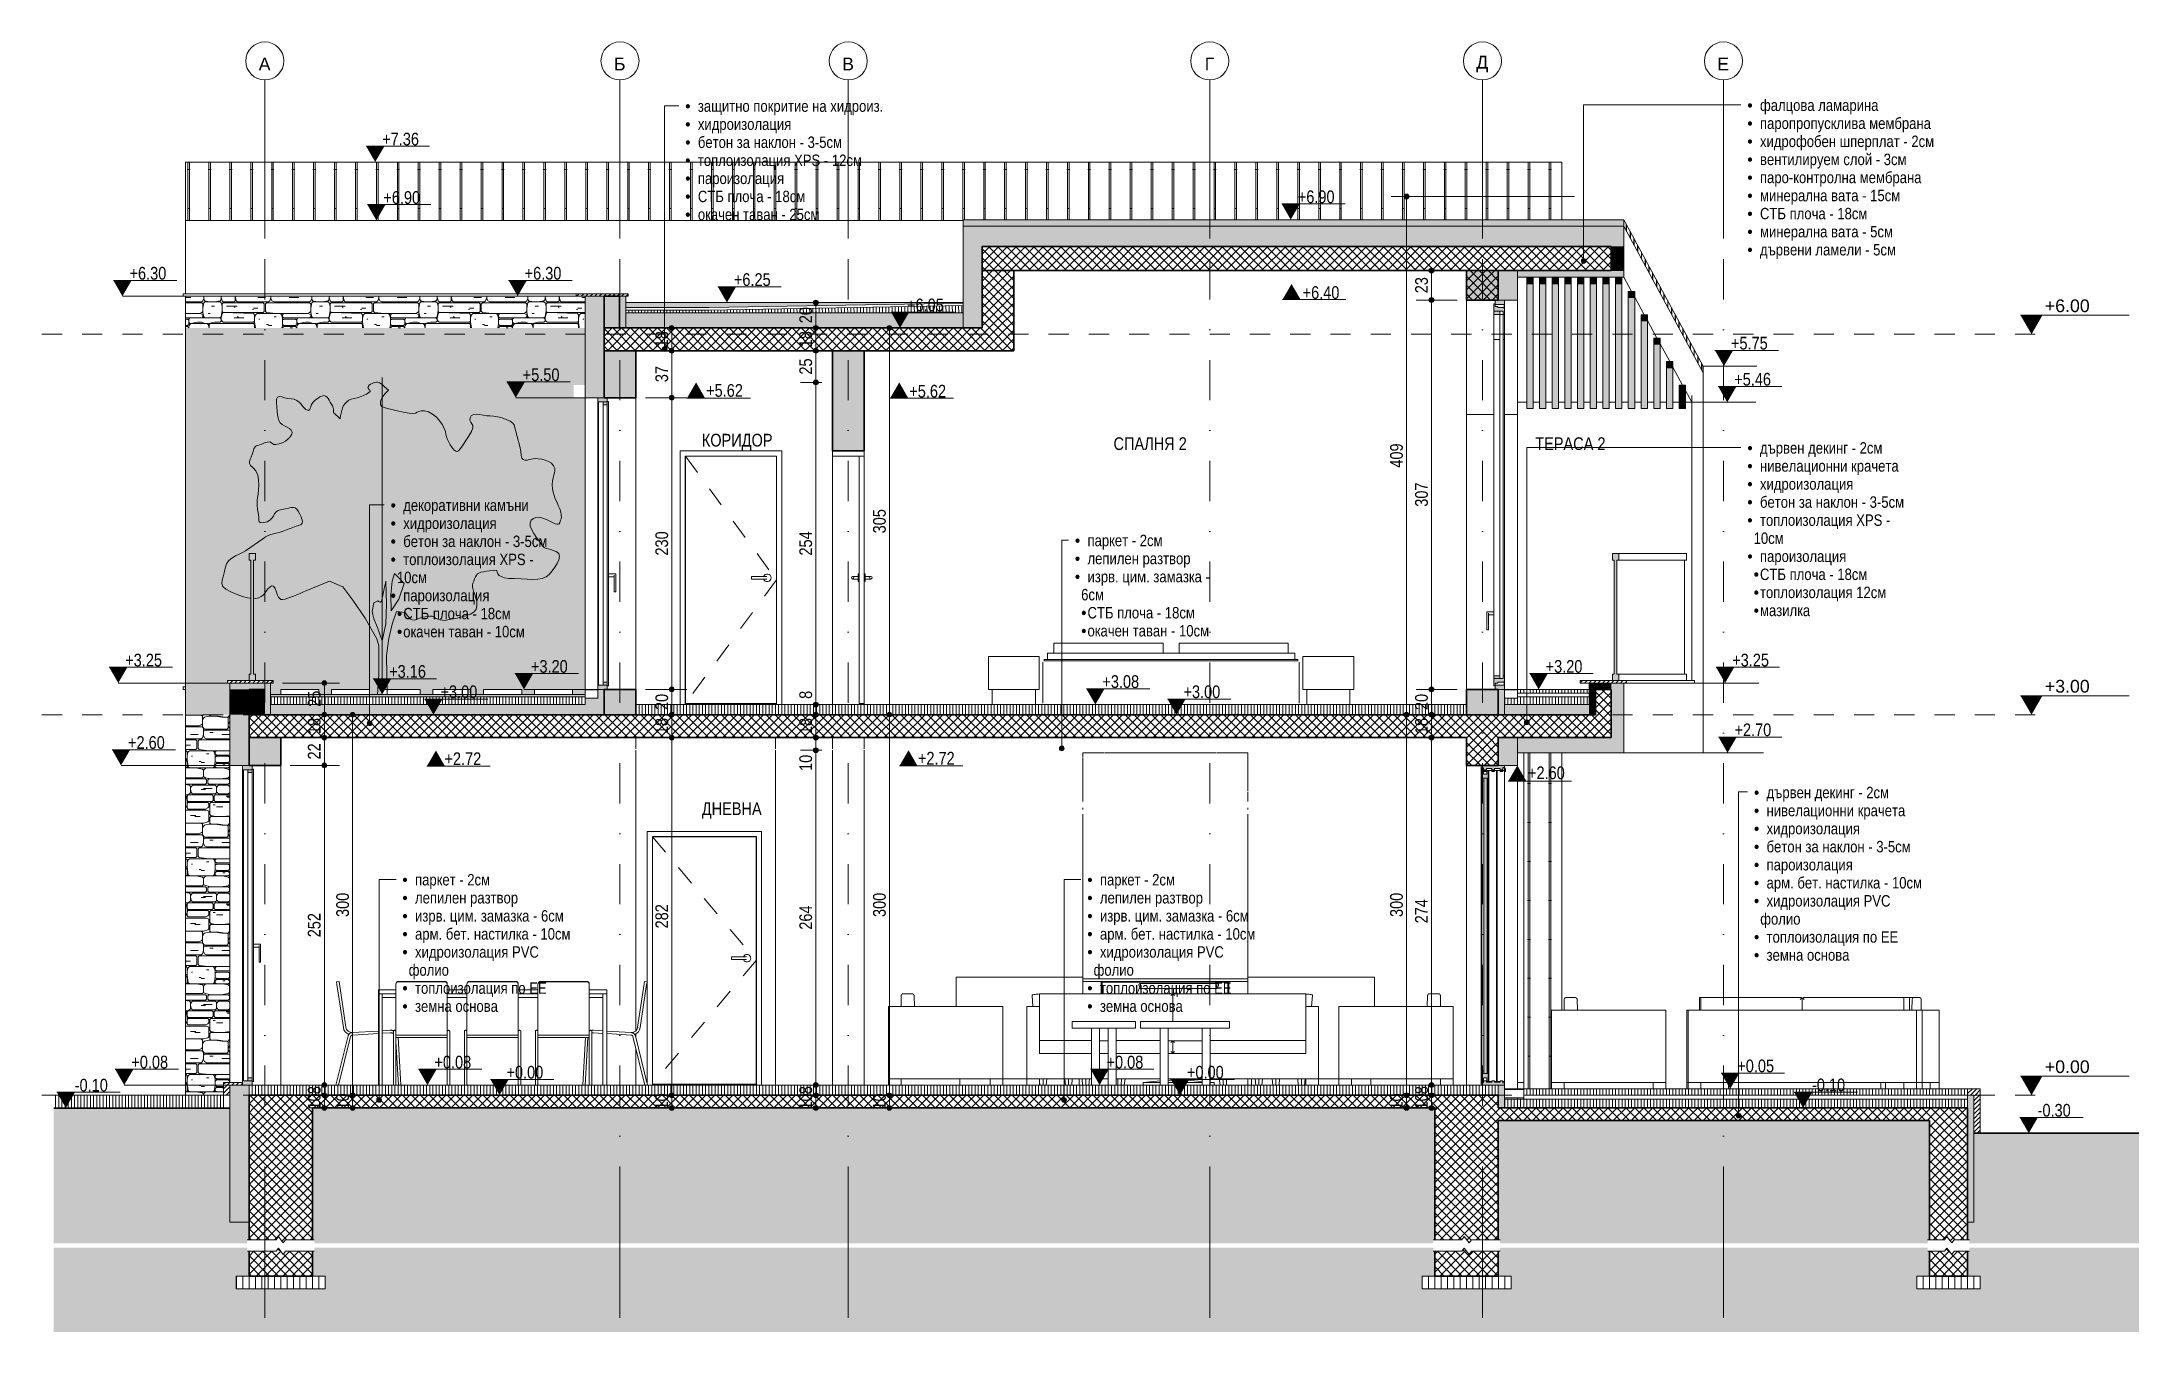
# Model space of a CAD drawing. Header units: centimetres. Extents: x -1370 to 284, y -187 to 830.
import ezdxf

# ---------------------------------------------------------------- set-up
doc = ezdxf.new("R2010")
doc.units = ezdxf.units.CM
doc.linetypes.add('Dash', pattern=[31.75, 15.875, -15.875])
doc.linetypes.add('Dash dot', pattern=[79.375, 31.75, -23.8125, 0, -23.8125])
for name, color, linetype, lineweight in [('A-ANNO-DIMS', 7, 'Continuous', 9), ('A-ANNO-DIMS-50', 7, 'Continuous', 9), ('A-ANNO-NOTE', 7, 'Continuous', 9), ('A-AREA-IDEN', 7, 'Continuous', 9), ('A-DETL-GENF', 7, 'Continuous', 9), ('A-DETL-MBND', 7, 'Continuous', 9), ('A-DOOR', 7, 'Continuous', 9), ('A-DOOR-FRAM', 7, 'Continuous', 15), ('A-FLOR', 7, 'Continuous', 9), ('A-FLOR-FNSH', 7, 'Continuous', 9), ('A-FLOR-HRAL', 7, 'Continuous', 9), ('A-FLOR-LEVL', 7, 'Continuous', 9), ('A-FLOR-MCUT', 7, 'Continuous', 9), ('A-FLOR-PATT', 7, 'Continuous', 9), ('A-GLAZ', 7, 'Continuous', 5), ('A-GLAZ-CWMG', 7, 'Continuous', 9), ('A-ROOF', 7, 'Continuous', 9), ('A-ROOF-FNSH', 7, 'Continuous', 9), ('A-ROOF-PATT', 7, 'Continuous', 9), ('A-WALL', 7, 'Continuous', 9), ('A-WALL-PATT', 7, 'Continuous', 9), ('E-ELEC-EQPM', 7, 'Continuous', 9), ('G-ANNO-DIMS', 7, 'Continuous', 9), ('G-ANNO-TEXT', 7, 'Continuous', 9), ('I-FURN', 7, 'Continuous', 9), ('L-PLNT', 7, 'Continuous', 15), ('P-PIPE', 7, 'Continuous', 9), ('S-BEAM', 7, 'Continuous', 9), ('S-COLS', 7, 'Continuous', 9), ('S-GRID', 7, 'Continuous', 9), ('S-GRID-IDEN', 7, 'Continuous', 9)]:
    doc.layers.add(name, color=color, linetype=linetype, lineweight=lineweight)
doc.layers.add('A-DETL', color=7, linetype='Continuous', lineweight=9, true_color=0x008000)
doc.styles.add('Arial', font='arial.ttf', dxfattribs={"height": 10})
doc.styles.add('Arial Narrow', font='ARIALN.TTF', dxfattribs={"height": 10})
doc.styles.add('Arial Narrow_1', font='ARIALN.TTF', dxfattribs={"height": 10})
doc.styles.add('Arial Narrow_2', font='ARIALN.TTF', dxfattribs={"height": 9})
doc.dimstyles.new('TEC_DIM', dxfattribs={"dimscale": 30.48, "dimtxt": 10.23431, "dimasz": 0.492126, "dimexe": 0.393701, "dimexo": 0.246063, "dimgap": 0, "dimtad": 1, "dimdec": 0, "dimzin": 0, "dimdsep": 46, "dimtxsty": 'Arial Narrow_1', "dimblk1": 'DOTSMALL', "dimblk2": 'DOTSMALL', "dimsah": 1, "dimcen": 0.09, "dimazin": 0, "dimtfac": 1, "dimtdec": 4, "dimtix": 1, "dimtmove": 0, "dimatfit": 3, "dimfxl": 0, "dimtvp": 1, "dimtolj": 1, "dimtzin": 0, "dimarcsym": 0})
doc.dimstyles.new('TEC_DIM_1', dxfattribs={"dimscale": 30.48, "dimtxt": 10.23431, "dimasz": 0.492126, "dimexe": 0.393701, "dimexo": 0.246063, "dimgap": 0, "dimtad": 1, "dimdec": 0, "dimzin": 0, "dimdsep": 46, "dimtxsty": 'Arial Narrow_1', "dimblk1": 'DOTSMALL', "dimblk2": 'DOTSMALL', "dimsah": 1, "dimcen": 0.09, "dimazin": 0, "dimtfac": 1, "dimtdec": 4, "dimtix": 1, "dimtmove": 2, "dimatfit": 3, "dimfxl": 0, "dimtvp": 1, "dimtolj": 1, "dimtzin": 0, "dimarcsym": 0})
pattern_1 = [(270, (-134.087, 5), (2.5, 2e-16), [])]
pattern_2 = [(270, (-151.565, 320), (2.5, 2e-16), [])]
pattern_3 = [(45, (-668.992, 332.896), (-3.535534, 3.535534), []), (135, (-668.992, 332.896), (-3.535534, -3.535534), [])]
pattern_4 = [(45, (-668.992, 332.896), (-1.767767, 1.767767), [])]
pattern_5 = [(90, (-668.992, 332.896), (-2.5, 2e-16), [])]
pattern_6 = [(0, (-668.992, 332.896), (19.05, 19.05), [19.05, -19.05]), (0, (-668.992, 340.04), (19.05, 19.05), [19.05, -19.05]), (0, (-668.992, 347.184), (19.05, 19.05), [19.05, -19.05]), (90, (-666.61, 349.565), (-19.05, 19.05), [19.05, -19.05]), (90, (-659.467, 349.565), (-19.05, 19.05), [19.05, -19.05]), (90, (-652.323, 349.565), (-19.05, 19.05), [19.05, -19.05])]

msp = doc.modelspace()

# ---------------------------------------------------------------- texts
at = {"layer": 'A-AREA-IDEN', "char_height": 10, "attachment_point": 8, "line_spacing_factor": 0.949189, "style": 'Arial Narrow'}
for s, insert, width in [('\\pt63.5,127,190.5,254,317.5,381,444.5,508,571.5,635,698.5,762,825.5,889,952.5,1016,1079.5,1143,1206.5,1270,1333.5,1397,1460.5,1524,1587.5,1651,1714.5,1778,1841.5,1905,1968.5,2032;{\\fArial Narrow|b0|i0|c204|p34;КОРИДОР}', (-821.7, 508.6), 57.25), ('\\pt63.5,127,190.5,254,317.5,381,444.5,508,571.5,635,698.5,762,825.5,889,952.5,1016,1079.5,1143,1206.5,1270,1333.5,1397,1460.5,1524,1587.5,1651,1714.5,1778,1841.5,1905,1968.5,2032;{\\fArial Narrow|b0|i0|c204|p34;СПАЛНЯ }2', (-496.1, 508.6), 58.9), ('\\pt63.5,127,190.5,254,317.5,381,444.5,508,571.5,635,698.5,762,825.5,889,952.5,1016,1079.5,1143,1206.5,1270,1333.5,1397,1460.5,1524,1587.5,1651,1714.5,1778,1841.5,1905,1968.5,2032;{\\fArial Narrow|b0|i0|c204|p34;ТЕРАСА }2', (-164.8, 508.6), 57.55), ('\\pt63.5,127,190.5,254,317.5,381,444.5,508,571.5,635,698.5,762,825.5,889,952.5,1016,1079.5,1143,1206.5,1270,1333.5,1397,1460.5,1524,1587.5,1651,1714.5,1778,1841.5,1905,1968.5,2032;{\\fArial Narrow|b0|i0|c204|p34;ДНЕВНА}', (-826, 218), 48.6)]:
    msp.add_mtext(s, dxfattribs=dict(at, insert=insert, width=width))
at = {"layer": 'A-FLOR-LEVL', "char_height": 10, "width": 36.4, "attachment_point": 4, "line_spacing_factor": 0.936439, "style": 'Arial'}
for s, insert in [('\\pt5,10,15,20,25,30,35,40,45,50,55,60,65,70,75,80,85,90,95,100,105,110,115,120,125,130,135,140,145,150,155,160;+6.00', (209.3, 622.4)), ('\\pt5,10,15,20,25,30,35,40,45,50,55,60,65,70,75,80,85,90,95,100,105,110,115,120,125,130,135,140,145,150,155,160;+3.00', (209.3, 322.4)), ('\\pt5,10,15,20,25,30,35,40,45,50,55,60,65,70,75,80,85,90,95,100,105,110,115,120,125,130,135,140,145,150,155,160;+0.00', (209.3, 22.4))]:
    msp.add_mtext(s, dxfattribs=dict(at, insert=insert))
at = {"layer": 'G-ANNO-DIMS', "char_height": 10, "attachment_point": 1, "line_spacing_factor": 0.974696, "style": 'Arial Narrow_1'}
for s, insert, width in [('+7.36', (-1101.6, 758.9), 34.754), ('+6.90', (-1100.7, 712.8), 34.754), ('+6.90', (-379.7, 713.4), 34.754), ('+6.30', (-1300.8, 653.1), 34.754), ('+6.30', (-989.3, 653.1), 34.754), ('+6.25', (-824.3, 648.1), 34.754), ('+6.40', (-375.9, 637.9), 34.754), ('+6.05', (-687.8, 628.1), 34.754), ('+5.75', (-38.2, 598), 34.754), ('+5.50', (-990.8, 573.1), 34.754), ('+5.46', (-35.6, 569.5), 34.754), ('+5.62', (-846.2, 560.7), 34.754), ('+5.62', (-686, 560.1), 34.754), ('+3.25', (-1304.2, 348.1), 34.754), ('+3.25', (-37.2, 348.1), 34.754), ('+3.16', (-1096.1, 339.1), 34.754), ('+3.20', (-984.3, 343.1), 34.754), ('+3.08', (-533.8, 331.1), 34.754), ('+3.20', (-184.3, 343.1), 34.754), ('+3.00', (-1055.6, 323.1), 34.754), ('+3.00', (-469.8, 323.1), 34.754), ('+2.60', (-1302, 283.1), 34.754), ('+2.70', (-35.4, 293.1), 34.754), ('+2.72', (-1052.5, 270.3), 34.754), ('+2.72', (-679.2, 270.7), 34.754), ('+2.60', (-198.2, 259.2), 34.754), ('+0.08', (-1299.4, 31.1), 34.754), ('+0.08', (-1060.4, 31.1), 34.754), ('+0.00', (-1003.6, 23.1), 34.754), ('+0.08', (-530.5, 31.1), 34.754), ('+0.00', (-467.1, 23.1), 34.754), ('+0.05', (-33.2, 28.1), 34.754), ('-0.10', (-1344, 12.9), 31.192), ('-0.10', (25.7, 13.1), 31.192), ('-0.30', (203.6, -6.9), 31.192)]:
    msp.add_mtext(s, dxfattribs=dict(at, insert=insert, width=width))
at = {"layer": 'G-ANNO-TEXT', "char_height": 9, "attachment_point": 1, "line_spacing_factor": 0.949189, "style": 'Arial Narrow_2'}
for s, insert, width in [('\\pi-5.00004,l5.00004,t9.99999,15.00003,19.99998,25.00002,29.99997,35.00001,39.99996,45,50.00004,54.99999,60.00003,64.99998,70.00002,74.99997,80.00001,84.99996,90,95.00004,99.99999,105.00003,109.99998,115.00002,119.99997,125.00001,129.99996,135,140.00004,144.99999,150.00003,154.99998,160.00002;{\\fSymbol|b0|i0|c2|p18;·^I\\fArial Narrow|b0|i0|c204|p34;защитно покритие на хидроиз}.\\P{\\fSymbol|b0|i0|c2|p18;·^I\\fArial Narrow|b0|i0|c204|p34;хидроизолация \\P\\fSymbol|b0|i0|c2|p18;·^I\\fArial Narrow|b0|i0|c204|p34;бетон за наклон }- 3-5{\\fArial Narrow|b0|i0|c204|p34;см\\P\\fSymbol|b0|i0|c2|p18;·^I\\fArial Narrow|b0|i0|c204|p34;топлоизолация }XPS - 12{\\fArial Narrow|b0|i0|c204|p34;см\\P\\fSymbol|b0|i0|c2|p18;·^I\\fArial Narrow|b0|i0|c204|p34;пароизолация\\P\\fSymbol|b0|i0|c2|p18;·^I\\fArial Narrow|b0|i0|c204|p34;СТБ плоча }- 18{\\fArial Narrow|b0|i0|c204|p34;см\\P\\fSymbol|b0|i0|c2|p18;·^I\\fArial Narrow|b0|i0|c204|p34;окачен таван }- 25{\\fArial Narrow|b0|i0|c204|p34;см}', (-862.7, 784.4), 216.6), ('\\pi-5.00004,l5.00004,t9.99999,15.00003,19.99998,25.00002,29.99997,35.00001,39.99996,45,50.00004,54.99999,60.00003,64.99998,70.00002,74.99997,80.00001,84.99996,90,95.00004,99.99999,105.00003,109.99998,115.00002,119.99997,125.00001,129.99996,135,140.00004,144.99999,150.00003,154.99998,160.00002;{\\fSymbol|b0|i0|c2|p18;·^I\\fArial Narrow|b0|i0|c204|p34;фалцова ламарина\\P\\fSymbol|b0|i0|c2|p18;·^I\\fArial Narrow|b0|i0|c204|p34;паропропусклива мембрана\\P\\fSymbol|b0|i0|c2|p18;·^I\\fArial Narrow|b0|i0|c204|p34;хидрофобен шперплат }- 2{\\fArial Narrow|b0|i0|c204|p34;см\\P\\fSymbol|b0|i0|c2|p18;·^I\\fArial Narrow|b0|i0|c204|p34;вентилируем слой }- 3{\\fArial Narrow|b0|i0|c204|p34;см\\P\\fSymbol|b0|i0|c2|p18;·^I\\fArial Narrow|b0|i0|c204|p34;паро}-{\\fArial Narrow|b0|i0|c204|p34;контролна мембрана\\P\\fSymbol|b0|i0|c2|p18;·^I\\fArial Narrow|b0|i0|c204|p34;минерална вата }- 15{\\fArial Narrow|b0|i0|c204|p34;см\\P\\fSymbol|b0|i0|c2|p18;·^I\\fArial Narrow|b0|i0|c204|p34;СТБ плоча }- 18{\\fArial Narrow|b0|i0|c204|p34;см\\P\\fSymbol|b0|i0|c2|p18;·^I\\fArial Narrow|b0|i0|c204|p34;минерална вата }- 5{\\fArial Narrow|b0|i0|c204|p34;см\\P\\fSymbol|b0|i0|c2|p18;·^I\\fArial Narrow|b0|i0|c204|p34;дървени ламели }- 5{\\fArial Narrow|b0|i0|c204|p34;см}', (-25.3, 785.1), 202.75), ('\\pi-5.00004,l5.00004,t9.99999,15.00003,19.99998,25.00002,29.99997,35.00001,39.99996,45,50.00004,54.99999,60.00003,64.99998,70.00002,74.99997,80.00001,84.99996,90,95.00004,99.99999,105.00003,109.99998,115.00002,119.99997,125.00001,129.99996,135,140.00004,144.99999,150.00003,154.99998,160.00002;{\\fSymbol|b0|i0|c2|p18;·^I\\fArial Narrow|b0|i0|c204|p34;дървен декинг }- 2{\\fArial Narrow|b0|i0|c204|p34;см\\P\\fSymbol|b0|i0|c2|p18;·^I\\fArial Narrow|b0|i0|c204|p34;нивелационни крачета\\P\\fSymbol|b0|i0|c2|p18;·^I\\fArial Narrow|b0|i0|c204|p34;хидроизолация \\P\\fSymbol|b0|i0|c2|p18;·^I\\fArial Narrow|b0|i0|c204|p34;бетон за наклон }- 3-5{\\fArial Narrow|b0|i0|c204|p34;см\\P\\fSymbol|b0|i0|c2|p18;·^I\\fArial Narrow|b0|i0|c204|p34;топлоизолация }XPS - \\P\\pi0,t5.00004,9.99999,15.00003,19.99998,25.00002,29.99997,35.00001,39.99996,45,50.00004,54.99999,60.00003,64.99998,70.00002,74.99997,80.00001,84.99996,90,95.00004,99.99999,105.00003,109.99998,115.00002,119.99997,125.00001,129.99996,135,140.00004,144.99999,150.00003,154.99998,160.00002;10{\\fArial Narrow|b0|i0|c204|p34;см\\P\\pi-5.00004,t9.99999,15.00003,19.99998,25.00002,29.99997,35.00001,39.99996,45,50.00004,54.99999,60.00003,64.99998,70.00002,74.99997,80.00001,84.99996,90,95.00004,99.99999,105.00003,109.99998,115.00002,119.99997,125.00001,129.99996,135,140.00004,144.99999,150.00003,154.99998,160.00002;\\fSymbol|b0|i0|c2|p18;·^I\\fArial Narrow|b0|i0|c204|p34;пароизолация\\P\\fSymbol|b0|i0|c2|p18;·^I\\fArial Narrow|b0|i0|c204|p34;СТБ плоча }- 18{\\fArial Narrow|b0|i0|c204|p34;см\\P\\fSymbol|b0|i0|c2|p18;·^I\\fArial Narrow|b0|i0|c204|p34;топлоизолация }12{\\fArial Narrow|b0|i0|c204|p34;см\\P\\fSymbol|b0|i0|c2|p18;·^I\\fArial Narrow|b0|i0|c204|p34;мазилка}', (-25.3, 514.9), 133.269), ('\\pi-5.00004,l5.00004,t9.99999,15.00003,19.99998,25.00002,29.99997,35.00001,39.99996,45,50.00004,54.99999,60.00003,64.99998,70.00002,74.99997,80.00001,84.99996,90,95.00004,99.99999,105.00003,109.99998,115.00002,119.99997,125.00001,129.99996,135,140.00004,144.99999,150.00003,154.99998,160.00002;{\\fSymbol|b0|i0|c2|p18;·^I\\fArial Narrow|b0|i0|c204|p34;декоративни камъни\\P\\fSymbol|b0|i0|c2|p18;·^I\\fArial Narrow|b0|i0|c204|p34;хидроизолация \\P\\fSymbol|b0|i0|c2|p18;·^I\\fArial Narrow|b0|i0|c204|p34;бетон за наклон }- 3-5{\\fArial Narrow|b0|i0|c204|p34;см\\P\\fSymbol|b0|i0|c2|p18;·^I\\fArial Narrow|b0|i0|c204|p34;топлоизолация }XPS - \\P\\pi0,t5.00004,9.99999,15.00003,19.99998,25.00002,29.99997,35.00001,39.99996,45,50.00004,54.99999,60.00003,64.99998,70.00002,74.99997,80.00001,84.99996,90,95.00004,99.99999,105.00003,109.99998,115.00002,119.99997,125.00001,129.99996,135,140.00004,144.99999,150.00003,154.99998,160.00002;10{\\fArial Narrow|b0|i0|c204|p34;см\\P\\pi-5.00004,t9.99999,15.00003,19.99998,25.00002,29.99997,35.00001,39.99996,45,50.00004,54.99999,60.00003,64.99998,70.00002,74.99997,80.00001,84.99996,90,95.00004,99.99999,105.00003,109.99998,115.00002,119.99997,125.00001,129.99996,135,140.00004,144.99999,150.00003,154.99998,160.00002;\\fSymbol|b0|i0|c2|p18;·^I\\fArial Narrow|b0|i0|c204|p34;пароизолация\\P\\fSymbol|b0|i0|c2|p18;·^I\\fArial Narrow|b0|i0|c204|p34;СТБ плоча }- 18{\\fArial Narrow|b0|i0|c204|p34;см\\P\\fSymbol|b0|i0|c2|p18;·^I\\fArial Narrow|b0|i0|c204|p34;окачен таван }- 10{\\fArial Narrow|b0|i0|c204|p34;см}', (-1095, 469.7), 133.269), ('\\pi-5.00004,l5.00004,t9.99999,15.00003,19.99998,25.00002,29.99997,35.00001,39.99996,45,50.00004,54.99999,60.00003,64.99998,70.00002,74.99997,80.00001,84.99996,90,95.00004,99.99999,105.00003,109.99998,115.00002,119.99997,125.00001,129.99996,135,140.00004,144.99999,150.00003,154.99998,160.00002;{\\fSymbol|b0|i0|c2|p18;·^I\\fArial Narrow|b0|i0|c204|p34;паркет }- 2{\\fArial Narrow|b0|i0|c204|p34;см\\P\\fSymbol|b0|i0|c2|p18;·^I\\fArial Narrow|b0|i0|c204|p34;лепилен разтвор \\P\\fSymbol|b0|i0|c2|p18;·^I\\fArial Narrow|b0|i0|c204|p34;изрв}. {\\fArial Narrow|b0|i0|c204|p34;цим}. {\\fArial Narrow|b0|i0|c204|p34;замазка }- \\P\\pi0,t5.00004,9.99999,15.00003,19.99998,25.00002,29.99997,35.00001,39.99996,45,50.00004,54.99999,60.00003,64.99998,70.00002,74.99997,80.00001,84.99996,90,95.00004,99.99999,105.00003,109.99998,115.00002,119.99997,125.00001,129.99996,135,140.00004,144.99999,150.00003,154.99998,160.00002;6{\\fArial Narrow|b0|i0|c204|p34;см \\P\\pi-5.00004,t9.99999,15.00003,19.99998,25.00002,29.99997,35.00001,39.99996,45,50.00004,54.99999,60.00003,64.99998,70.00002,74.99997,80.00001,84.99996,90,95.00004,99.99999,105.00003,109.99998,115.00002,119.99997,125.00001,129.99996,135,140.00004,144.99999,150.00003,154.99998,160.00002;\\fSymbol|b0|i0|c2|p18;·^I\\fArial Narrow|b0|i0|c204|p34;СТБ плоча }- 18{\\fArial Narrow|b0|i0|c204|p34;см\\P\\fSymbol|b0|i0|c2|p18;·^I\\fArial Narrow|b0|i0|c204|p34;окачен таван }- 10{\\fArial Narrow|b0|i0|c204|p34;см}', (-555.5, 441.9), 123.927), ('\\pi-5.00004,l5.00004,t9.99999,15.00003,19.99998,25.00002,29.99997,35.00001,39.99996,45,50.00004,54.99999,60.00003,64.99998,70.00002,74.99997,80.00001,84.99996,90,95.00004,99.99999,105.00003,109.99998,115.00002,119.99997,125.00001,129.99996,135,140.00004,144.99999,150.00003,154.99998,160.00002;{\\fSymbol|b0|i0|c2|p18;·^I\\fArial Narrow|b0|i0|c204|p34;дървен декинг }- 2{\\fArial Narrow|b0|i0|c204|p34;см\\P\\fSymbol|b0|i0|c2|p18;·^I\\fArial Narrow|b0|i0|c204|p34;нивелационни крачета\\P\\fSymbol|b0|i0|c2|p18;·^I\\fArial Narrow|b0|i0|c204|p34;хидроизолация \\P\\fSymbol|b0|i0|c2|p18;·^I\\fArial Narrow|b0|i0|c204|p34;бетон за наклон }- 3-5{\\fArial Narrow|b0|i0|c204|p34;см\\P\\fSymbol|b0|i0|c2|p18;·^I\\fArial Narrow|b0|i0|c204|p34;пароизолация\\P\\fSymbol|b0|i0|c2|p18;·^I\\fArial Narrow|b0|i0|c204|p34;арм}. {\\fArial Narrow|b0|i0|c204|p34;бет}. {\\fArial Narrow|b0|i0|c204|p34;настилка }- 10{\\fArial Narrow|b0|i0|c204|p34;см\\P\\fSymbol|b0|i0|c2|p18;·^I\\fArial Narrow|b0|i0|c204|p34;хидроизолация }PVC \\P\\pi0,t5.00004,9.99999,15.00003,19.99998,25.00002,29.99997,35.00001,39.99996,45,50.00004,54.99999,60.00003,64.99998,70.00002,74.99997,80.00001,84.99996,90,95.00004,99.99999,105.00003,109.99998,115.00002,119.99997,125.00001,129.99996,135,140.00004,144.99999,150.00003,154.99998,160.00002;{\\fArial Narrow|b0|i0|c204|p34;фолио\\P\\pi-5.00004,t9.99999,15.00003,19.99998,25.00002,29.99997,35.00001,39.99996,45,50.00004,54.99999,60.00003,64.99998,70.00002,74.99997,80.00001,84.99996,90,95.00004,99.99999,105.00003,109.99998,115.00002,119.99997,125.00001,129.99996,135,140.00004,144.99999,150.00003,154.99998,160.00002;\\fSymbol|b0|i0|c2|p18;·^I\\fArial Narrow|b0|i0|c204|p34;топлоизолация по ЕЕ\\P\\fSymbol|b0|i0|c2|p18;·^I\\fArial Narrow|b0|i0|c204|p34;земна основа}', (-20.1, 243.2), 136.602), ('\\pi-5.00004,l5.00004,t9.99999,15.00003,19.99998,25.00002,29.99997,35.00001,39.99996,45,50.00004,54.99999,60.00003,64.99998,70.00002,74.99997,80.00001,84.99996,90,95.00004,99.99999,105.00003,109.99998,115.00002,119.99997,125.00001,129.99996,135,140.00004,144.99999,150.00003,154.99998,160.00002;{\\fSymbol|b0|i0|c2|p18;·^I\\fArial Narrow|b0|i0|c204|p34;паркет }- 2{\\fArial Narrow|b0|i0|c204|p34;см\\P\\fSymbol|b0|i0|c2|p18;·^I\\fArial Narrow|b0|i0|c204|p34;лепилен разтвор \\P\\fSymbol|b0|i0|c2|p18;·^I\\fArial Narrow|b0|i0|c204|p34;изрв}. {\\fArial Narrow|b0|i0|c204|p34;цим}. {\\fArial Narrow|b0|i0|c204|p34;замазка }- 6{\\fArial Narrow|b0|i0|c204|p34;см \\P\\fSymbol|b0|i0|c2|p18;·^I\\fArial Narrow|b0|i0|c204|p34;арм}. {\\fArial Narrow|b0|i0|c204|p34;бет}. {\\fArial Narrow|b0|i0|c204|p34;настилка }- 10{\\fArial Narrow|b0|i0|c204|p34;см\\P\\fSymbol|b0|i0|c2|p18;·^I\\fArial Narrow|b0|i0|c204|p34;хидроизолация }PVC \\P\\pi0,t5.00004,9.99999,15.00003,19.99998,25.00002,29.99997,35.00001,39.99996,45,50.00004,54.99999,60.00003,64.99998,70.00002,74.99997,80.00001,84.99996,90,95.00004,99.99999,105.00003,109.99998,115.00002,119.99997,125.00001,129.99996,135,140.00004,144.99999,150.00003,154.99998,160.00002;{\\fArial Narrow|b0|i0|c204|p34;фолио\\P\\pi-5.00004,t9.99999,15.00003,19.99998,25.00002,29.99997,35.00001,39.99996,45,50.00004,54.99999,60.00003,64.99998,70.00002,74.99997,80.00001,84.99996,90,95.00004,99.99999,105.00003,109.99998,115.00002,119.99997,125.00001,129.99996,135,140.00004,144.99999,150.00003,154.99998,160.00002;\\fSymbol|b0|i0|c2|p18;·^I\\fArial Narrow|b0|i0|c204|p34;топлоизолация по ЕЕ\\P\\fSymbol|b0|i0|c2|p18;·^I\\fArial Narrow|b0|i0|c204|p34;земна основа}', (-1085.7, 174.4), 136.602), ('\\pi-5.00004,l5.00004,t9.99999,15.00003,19.99998,25.00002,29.99997,35.00001,39.99996,45,50.00004,54.99999,60.00003,64.99998,70.00002,74.99997,80.00001,84.99996,90,95.00004,99.99999,105.00003,109.99998,115.00002,119.99997,125.00001,129.99996,135,140.00004,144.99999,150.00003,154.99998,160.00002;{\\fSymbol|b0|i0|c2|p18;·^I\\fArial Narrow|b0|i0|c204|p34;паркет }- 2{\\fArial Narrow|b0|i0|c204|p34;см\\P\\fSymbol|b0|i0|c2|p18;·^I\\fArial Narrow|b0|i0|c204|p34;лепилен разтвор \\P\\fSymbol|b0|i0|c2|p18;·^I\\fArial Narrow|b0|i0|c204|p34;изрв}. {\\fArial Narrow|b0|i0|c204|p34;цим}. {\\fArial Narrow|b0|i0|c204|p34;замазка }- 6{\\fArial Narrow|b0|i0|c204|p34;см \\P\\fSymbol|b0|i0|c2|p18;·^I\\fArial Narrow|b0|i0|c204|p34;арм}. {\\fArial Narrow|b0|i0|c204|p34;бет}. {\\fArial Narrow|b0|i0|c204|p34;настилка }- 10{\\fArial Narrow|b0|i0|c204|p34;см\\P\\fSymbol|b0|i0|c2|p18;·^I\\fArial Narrow|b0|i0|c204|p34;хидроизолация }PVC \\P\\pi0,t5.00004,9.99999,15.00003,19.99998,25.00002,29.99997,35.00001,39.99996,45,50.00004,54.99999,60.00003,64.99998,70.00002,74.99997,80.00001,84.99996,90,95.00004,99.99999,105.00003,109.99998,115.00002,119.99997,125.00001,129.99996,135,140.00004,144.99999,150.00003,154.99998,160.00002;{\\fArial Narrow|b0|i0|c204|p34;фолио\\P\\pi-5.00004,t9.99999,15.00003,19.99998,25.00002,29.99997,35.00001,39.99996,45,50.00004,54.99999,60.00003,64.99998,70.00002,74.99997,80.00001,84.99996,90,95.00004,99.99999,105.00003,109.99998,115.00002,119.99997,125.00001,129.99996,135,140.00004,144.99999,150.00003,154.99998,160.00002;\\fSymbol|b0|i0|c2|p18;·^I\\fArial Narrow|b0|i0|c204|p34;топлоизолация по ЕЕ\\P\\fSymbol|b0|i0|c2|p18;·^I\\fArial Narrow|b0|i0|c204|p34;земна основа}', (-545.7, 174.4), 136.602)]:
    msp.add_mtext(s, dxfattribs=dict(at, insert=insert, width=width))
at = {"layer": 'S-GRID-IDEN', "char_height": 10, "attachment_point": 5, "line_spacing_factor": 0.936439, "style": 'Arial'}
for s, insert, width in [('\\pt50,100,150,200,250,300,350,400,450,500,550,600,650,700,750,800,850,900,950,1000,1050,1100,1150,1200,1250,1300,1350,1400,1450,1500,1550,1600;{\\fArial|b0|i0|c204|p34;А}', (-1194.3, 813.1), 9.9), ('\\pt50,100,150,200,250,300,350,400,450,500,550,600,650,700,750,800,850,900,950,1000,1050,1100,1150,1200,1250,1300,1350,1400,1450,1500,1550,1600;{\\fArial|b0|i0|c204|p34;Б}', (-914.3, 813.1), 9.6), ('\\pt50,100,150,200,250,300,350,400,450,500,550,600,650,700,750,800,850,900,950,1000,1050,1100,1150,1200,1250,1300,1350,1400,1450,1500,1550,1600;{\\fArial|b0|i0|c204|p34;В}', (-734.3, 813.1), 9.9), ('\\pt50,100,150,200,250,300,350,400,450,500,550,600,650,700,750,800,850,900,950,1000,1050,1100,1150,1200,1250,1300,1350,1400,1450,1500,1550,1600;{\\fArial|b0|i0|c204|p34;Г}', (-449.3, 813.1), 7.95), ('\\pt50,100,150,200,250,300,350,400,450,500,550,600,650,700,750,800,850,900,950,1000,1050,1100,1150,1200,1250,1300,1350,1400,1450,1500,1550,1600;{\\fArial|b0|i0|c204|p34;Д}', (-234.3, 813.1), 9.9), ('\\pt50,100,150,200,250,300,350,400,450,500,550,600,650,700,750,800,850,900,950,1000,1050,1100,1150,1200,1250,1300,1350,1400,1450,1500,1550,1600;{\\fArial|b0|i0|c204|p34;Е}', (-44.3, 813.1), 9.9)]:
    msp.add_mtext(s, dxfattribs=dict(at, insert=insert, width=width))

# ---------------------------------------------------------------- blocks, each defined once
blk = doc.blocks.new('ШКАФ - ШКАФ-2266388-В-В')
at = {"layer": 'I-FURN', "color": 253, "true_color": 0xaaaaaa}
for p, q in [((-419.1, 93), (-319.1, 93)), ((-419.1, 93), (-419.1, 80)), ((-319.1, 70), (-319.1, 93)), ((-416.1, 8), (-416.1, 13)), ((-347.3, 13), (-363.3, 13)), ((-322.1, 8), (-322.1, 13))]:
    blk.add_line(p, q, dxfattribs=at)
blk = doc.blocks.new('Sofa-08 - 1400 x 800-1678489-В-В')
at = {"layer": 'I-FURN', "color": 253, "true_color": 0xaaaaaa}
for p, q in [((-72, 67), (-72, 10)), ((-72, 67), (108, 67)), ((16.5, 77), (-62, 77)), ((-62, 75.5), (-62, 77)), ((-62, 67), (-62, 75.5)), ((18, 75.5), (18, 67)), ((18, 67), (18, 75.5)), ((18, 75.5), (18, 67)), ((98, 77), (19.5, 77)), ((98, 77), (98, 75.5)), ((98, 75.5), (98, 67)), ((108, 10), (108, 67)), ((-72, 10), (-62, 10)), ((-72, 5), (-72, 10)), ((108, 10), (-72, 10)), ((-62, 5), (-72, 5)), ((-62, 10), (-62, 5)), ((98, 10), (108, 10)), ((98, 10), (98, 5)), ((108, 5), (98, 5)), ((108, 5), (108, 10))]:
    blk.add_line(p, q, dxfattribs=at)
for points, knots in [([(17.6, 76.6), (17.5, 76.6), (17.4, 76.7), (17.2, 76.8), (17, 76.9), (16.8, 77), (16.6, 77), (16.5, 77)], [0, 0, 0, 0, 0.25, 0.375, 0.5, 0.75, 1, 1, 1, 1]), ([(16.5, 75.5), (16.6, 75.6), (16.8, 75.8), (17, 76), (17.2, 76.2), (17.4, 76.4), (17.5, 76.5), (17.6, 76.6)], [0, 0, 0, 0, 0.25, 0.5, 0.625, 0.75, 1, 1, 1, 1]), ([(17.5, 76.6), (17.6, 76.5), (17.7, 76.4), (17.8, 76.3), (17.8, 76.3)], [0, 0, 0, 0, 0.25, 0.3102846, 0.3102846, 0.3102846, 0.3102846]), ([(17.8, 76.2), (17.9, 76.2), (17.9, 76.1), (17.9, 76), (17.9, 76)], [0.404349, 0.404349, 0.404349, 0.404349, 0.5, 0.6172742, 0.6172742, 0.6172742, 0.6172742]), ([(18.1, 76), (18.1, 76), (18.1, 76.1), (18.2, 76.2), (18.2, 76.2)], [0.3827258, 0.3827258, 0.3827258, 0.3827258, 0.5, 0.595651, 0.595651, 0.595651, 0.595651]), ([(18.2, 76.3), (18.2, 76.3), (18.3, 76.4), (18.4, 76.5), (18.5, 76.6)], [0.6897154, 0.6897154, 0.6897154, 0.6897154, 0.75, 1, 1, 1, 1]), ([(19.5, 77), (19.4, 77), (19.2, 77), (19, 76.9), (18.8, 76.8), (18.6, 76.7), (18.5, 76.6), (18.4, 76.6)], [0, 0, 0, 0, 0.25, 0.5, 0.625, 0.75, 1, 1, 1, 1]), ([(18.4, 76.6), (18.5, 76.5), (18.6, 76.4), (18.8, 76.2), (19, 76), (19.2, 75.8), (19.4, 75.6), (19.5, 75.5)], [0, 0, 0, 0, 0.25, 0.375, 0.5, 0.75, 1, 1, 1, 1])]:
    blk.add_open_spline(points, degree=3, knots=knots, dxfattribs=at)
for points in [[(17.6, 76.6), (17.7, 76.5), (17.8, 76.3), (18, 75.9), (18, 75.6), (18, 75.5)], [(18, 75.5), (18, 75.6), (18, 75.9), (18.2, 76.3), (18.4, 76.5), (18.4, 76.6)], [(18, 75.5), (18, 75.6), (18, 75.7), (18, 75.8)], [(18, 75.8), (18, 75.7), (18, 75.6), (18, 75.5)]]:
    blk.add_open_spline(points, degree=3, dxfattribs=at)
blk = doc.blocks.new('Tisch-12 Garten - 1200 x 700-1680447-В-В')
at = {"layer": 'I-FURN', "color": 253, "true_color": 0xaaaaaa}
for p, q in [((-40.1, 5), (-40.1, 10)), ((79.9, 10), (79.9, 5))]:
    blk.add_line(p, q, dxfattribs=at)
blk = doc.blocks.new('Sofa-10 - 900 x 700-1663874-В-В')
at = {"layer": 'I-FURN', "color": 253, "true_color": 0xaaaaaa}
for p, q in [((-72, 67), (-73.1, 67)), ((-73.1, 67), (-73.1, 10)), ((-62, 77), (-63.1, 77)), ((-63.1, 75.6), (-63.1, 77)), ((-63.1, 67), (-63.1, 75.6)), ((-73.1, 10), (-72, 10)), ((-73.1, 5), (-73.1, 10)), ((-73.1, 10), (-72, 10))]:
    blk.add_line(p, q, dxfattribs=at)
blk = doc.blocks.new('Sofa-10 - 900 x 700-V20-В-В')
at = {"layer": 'I-FURN', "color": 253, "true_color": 0xaaaaaa}
for p, q in [((102.6, 77), (98, 77)), ((102.6, 77), (102.6, 75.6)), ((102.6, 75.6), (102.6, 67)), ((112.6, 67), (108, 67)), ((112.6, 10), (112.6, 67)), ((108, 10), (112.6, 10)), ((108, 10), (112.6, 10)), ((112.6, 5), (112.6, 10))]:
    blk.add_line(p, q, dxfattribs=at)
blk = doc.blocks.new('Sofa-08 - 1400 x 800-V21-В-В')
at = {"layer": 'I-FURN', "color": 253, "true_color": 0xaaaaaa}
for p, q in [((-179.6, 10), (-179.6, 67)), ((-179.6, 67), (-89.6, 67)), ((-169.6, 75.5), (-169.6, 67)), ((-161, 77), (-168.1, 77)), ((-159.2, 67), (-159.5, 75.6)), ((-89.6, 67), (-89.6, 10)), ((-179.6, 10), (-169.6, 10)), ((-179.6, 5), (-179.6, 10)), ((-89.6, 10), (-179.6, 10)), ((-169.6, 5), (-169.6, 10)), ((-99.6, 10), (-89.6, 10)), ((-99.6, 5), (-99.6, 10)), ((-89.6, 5), (-89.6, 10))]:
    blk.add_line(p, q, dxfattribs=at)
for centre, start, end in [((-168.1, 75.5), 90, 180), ((-161, 75.5), 2.3215, 90)]:
    blk.add_arc(centre, 1.5, start, end, dxfattribs=at)
for points, knots in [([(-169.6, 75.5), (-169.6, 75.6), (-169.6, 75.7), (-169.6, 75.8), (-169.5, 75.8)], [0, 0, 0, 0, 0.25, 0.3102366, 0.3102366, 0.3102366, 0.3102366]), ([(-169.5, 75.8), (-169.6, 75.8), (-169.6, 75.7), (-169.6, 75.6), (-169.6, 75.5)], [0.6897634, 0.6897634, 0.6897634, 0.6897634, 0.75, 1, 1, 1, 1]), ([(-169.5, 75.9), (-169.5, 76), (-169.5, 76.1), (-169.4, 76.1), (-169.4, 76.2)], [0.3988094, 0.3988094, 0.3988094, 0.3988094, 0.5, 0.625, 0.625, 0.625, 0.625]), ([(-169.4, 76.2), (-169.4, 76.1), (-169.5, 76.1), (-169.5, 76), (-169.5, 75.9)], [0.375, 0.375, 0.375, 0.375, 0.5, 0.6011906, 0.6011906, 0.6011906, 0.6011906]), ([(-168.8, 76.8), (-168.7, 76.9), (-168.6, 76.9), (-168.6, 76.9), (-168.5, 76.9)], [0.375, 0.375, 0.375, 0.375, 0.5, 0.6011906, 0.6011906, 0.6011906, 0.6011906]), ([(-168.5, 76.9), (-168.6, 76.9), (-168.6, 76.9), (-168.7, 76.9), (-168.8, 76.8)], [0.3988094, 0.3988094, 0.3988094, 0.3988094, 0.5, 0.625, 0.625, 0.625, 0.625]), ([(-168.4, 77), (-168.4, 77), (-168.3, 77), (-168.2, 77), (-168.1, 77)], [0.6897634, 0.6897634, 0.6897634, 0.6897634, 0.75, 1, 1, 1, 1]), ([(-168.1, 77), (-168.2, 77), (-168.3, 77), (-168.4, 77), (-168.4, 77)], [0, 0, 0, 0, 0.25, 0.3102366, 0.3102366, 0.3102366, 0.3102366]), ([(-161, 77), (-160.9, 77), (-160.8, 77), (-160.7, 77), (-160.7, 77)], [0, 0, 0, 0, 0.25, 0.3097192, 0.3097192, 0.3097192, 0.3097192]), ([(-160.7, 77), (-160.7, 77), (-160.8, 77), (-160.9, 77), (-161, 77)], [0.6902808, 0.6902808, 0.6902808, 0.6902808, 0.75, 1, 1, 1, 1]), ([(-160.6, 76.9), (-160.6, 76.9), (-160.5, 76.9), (-160.4, 76.9), (-160.4, 76.8)], [0.3983348, 0.3983348, 0.3983348, 0.3983348, 0.5, 0.6255437, 0.6255437, 0.6255437, 0.6255437]), ([(-160.4, 76.8), (-160.4, 76.9), (-160.5, 76.9), (-160.6, 76.9), (-160.6, 76.9)], [0.3744563, 0.3744563, 0.3744563, 0.3744563, 0.5, 0.6016652, 0.6016652, 0.6016652, 0.6016652]), ([(-159.7, 76.2), (-159.7, 76.2), (-159.7, 76.1), (-159.6, 76), (-159.6, 76)], [0.3744563, 0.3744563, 0.3744563, 0.3744563, 0.5, 0.6016652, 0.6016652, 0.6016652, 0.6016652]), ([(-159.6, 76), (-159.6, 76), (-159.7, 76.1), (-159.7, 76.2), (-159.7, 76.2)], [0.3983348, 0.3983348, 0.3983348, 0.3983348, 0.5, 0.6255437, 0.6255437, 0.6255437, 0.6255437]), ([(-159.6, 75.9), (-159.6, 75.9), (-159.5, 75.8), (-159.5, 75.7), (-159.5, 75.6)], [0.6902808, 0.6902808, 0.6902808, 0.6902808, 0.75, 1, 1, 1, 1]), ([(-159.5, 75.6), (-159.5, 75.7), (-159.5, 75.8), (-159.6, 75.9), (-159.6, 75.9)], [0, 0, 0, 0, 0.25, 0.3097192, 0.3097192, 0.3097192, 0.3097192])]:
    blk.add_open_spline(points, degree=3, knots=knots, dxfattribs=at)
for points in [[(-169.3, 76.3), (-169.3, 76.4), (-169.2, 76.5), (-169.1, 76.6)], [(-169.1, 76.6), (-169.2, 76.5), (-169.3, 76.4), (-169.3, 76.3)], [(-169.1, 76.6), (-169.1, 76.6), (-169, 76.7), (-168.9, 76.8)], [(-168.9, 76.8), (-169, 76.7), (-169.1, 76.6), (-169.1, 76.6)], [(-160.2, 76.8), (-160.1, 76.7), (-160.1, 76.7), (-160, 76.6)], [(-160, 76.6), (-160.1, 76.7), (-160.1, 76.7), (-160.2, 76.8)], [(-160, 76.6), (-159.9, 76.5), (-159.8, 76.4), (-159.8, 76.4)], [(-159.8, 76.4), (-159.8, 76.4), (-159.9, 76.5), (-160, 76.6)]]:
    blk.add_open_spline(points, degree=3, dxfattribs=at)
blk = doc.blocks.new('TEC_DOOR-INT - 80x200-2358330-В-В')
at = {"layer": 'A-DOOR', "lineweight": 15}
for p, q in [((-725.4, 503.8), (-725.4, 308.8)), ((-721.6, 503.8), (-725.4, 503.8)), ((-721.6, 308.8), (-721.6, 503.8)), ((-725.4, 308.8), (-721.6, 308.8))]:
    blk.add_line(p, q, dxfattribs=at)
at = {"layer": 'A-DOOR'}
for p, q in [((-726.2, 409), (-729.2, 409)), ((-729.2, 407), (-726.2, 407)), ((-725.4, 411), (-726.2, 411)), ((-726.2, 408), (-726.2, 411)), ((-726.2, 405), (-726.2, 408)), ((-726.2, 405), (-725.4, 405)), ((-720.8, 411), (-721.6, 411)), ((-721.6, 405), (-720.8, 405)), ((-720.8, 411), (-720.8, 408)), ((-717.8, 409), (-720.8, 409)), ((-720.8, 408), (-720.8, 405)), ((-720.8, 407), (-717.8, 407))]:
    blk.add_line(p, q, dxfattribs=at)
at = {"layer": 'A-DOOR', "flags": 128}
for points in [[(-730.6, 409), (-730.6, 409), (-730.5, 409), (-730.5, 409), (-730.5, 409), (-730.5, 409), (-730.4, 409), (-730.4, 409), (-730.4, 409), (-730.3, 409), (-730.3, 409), (-730.2, 409), (-730.2, 409), (-730.1, 409), (-730.1, 409), (-730, 409), (-730, 409), (-729.9, 409), (-729.9, 409), (-729.8, 409), (-729.8, 409), (-729.7, 409), (-729.7, 409), (-729.6, 409), (-729.6, 409), (-729.5, 409), (-729.4, 409), (-729.4, 409), (-729.3, 409), (-729.3, 409), (-729.2, 409), (-729.2, 409)], [(-729.2, 407), (-729.2, 407), (-729.3, 407), (-729.4, 407), (-729.4, 407), (-729.5, 407), (-729.5, 407), (-729.6, 407), (-729.7, 407), (-729.7, 407), (-729.8, 407), (-729.8, 407), (-729.9, 407), (-729.9, 407), (-730, 407), (-730, 407), (-730.1, 407), (-730.1, 407), (-730.2, 407), (-730.2, 407), (-730.3, 407), (-730.3, 407), (-730.3, 407), (-730.4, 407), (-730.4, 407), (-730.4, 407), (-730.5, 407), (-730.5, 407), (-730.5, 407), (-730.6, 407), (-730.6, 407)], [(-717.8, 409), (-717.7, 409), (-717.7, 409), (-717.6, 409), (-717.5, 409), (-717.5, 409), (-717.4, 409), (-717.4, 409), (-717.3, 409), (-717.3, 409), (-717.2, 409), (-717.1, 409), (-717.1, 409), (-717, 409), (-717, 409), (-716.9, 409), (-716.9, 409), (-716.8, 409), (-716.8, 409), (-716.8, 409), (-716.7, 409), (-716.7, 409), (-716.6, 409), (-716.6, 409), (-716.6, 409), (-716.5, 409), (-716.5, 409), (-716.5, 409), (-716.4, 409), (-716.4, 409), (-716.4, 409)], [(-716.4, 407), (-716.4, 407), (-716.4, 407), (-716.5, 407), (-716.5, 407), (-716.5, 407), (-716.5, 407), (-716.6, 407), (-716.6, 407), (-716.7, 407), (-716.7, 407), (-716.7, 407), (-716.8, 407), (-716.8, 407), (-716.9, 407), (-716.9, 407), (-717, 407), (-717, 407), (-717.1, 407), (-717.1, 407), (-717.2, 407), (-717.2, 407), (-717.3, 407), (-717.4, 407), (-717.4, 407), (-717.5, 407), (-717.5, 407), (-717.6, 407), (-717.7, 407), (-717.7, 407), (-717.8, 407), (-717.8, 407)]]:
    blk.add_lwpolyline(points, dxfattribs=at)
at = {"layer": 'A-DOOR'}
for centre, start, end in [((-730.7, 408), 0, 180), ((-730.7, 408), 180, 0), ((-716.3, 408), 0, 180), ((-716.3, 408), 180, 0)]:
    blk.add_arc(centre, 1, start, end, dxfattribs=at)
at = {"layer": 'A-DOOR-FRAM'}
for p, q in [((-746.6, 508), (-746.6, 504)), ((-721.6, 508), (-746.6, 508)), ((-746.6, 504), (-721.6, 504)), ((-746.6, 308), (-746.6, 504)), ((-721.6, 504), (-721.6, 508)), ((-721.6, 504), (-721.6, 503.8)), ((-721.6, 308.8), (-721.6, 308))]:
    blk.add_line(p, q, dxfattribs=at)
blk = doc.blocks.new('TEC_DOOR-INT - 80x200-2358332-В-В')
at = {"layer": 'A-DOOR', "linetype": 'Dash'}
for p, q in [((-862.4, 503.8), (-790.8, 406.3)), ((-790.8, 406.3), (-862.4, 308.8))]:
    blk.add_line(p, q, dxfattribs=at)
at = {"layer": 'A-DOOR', "lineweight": 15}
for p, q in [((-790.8, 503.8), (-862.4, 503.8)), ((-862.4, 503.8), (-862.4, 308.8)), ((-790.8, 308.8), (-790.8, 503.8)), ((-862.4, 308.8), (-790.8, 308.8))]:
    blk.add_line(p, q, dxfattribs=at)
at = {"layer": 'A-DOOR'}
for p, q in [((-799.8, 409), (-810.3, 409)), ((-810.3, 408), (-810.3, 409)), ((-810.3, 407), (-810.3, 408)), ((-810.3, 407), (-799.8, 407))]:
    blk.add_line(p, q, dxfattribs=at)
at = {"layer": 'A-DOOR', "flags": 128}
for points in [[(-798.3, 409), (-798.3, 409), (-798.3, 409), (-798.3, 409), (-798.3, 409), (-798.3, 409), (-798.3, 409), (-798.3, 409), (-798.4, 409), (-798.4, 409), (-798.4, 409), (-798.4, 409), (-798.5, 409), (-798.5, 409), (-798.5, 409), (-798.5, 409), (-798.6, 409), (-798.6, 409), (-798.7, 409), (-798.7, 409), (-798.7, 409), (-798.8, 409), (-798.8, 409), (-798.9, 409), (-798.9, 409), (-799, 409), (-799, 409), (-799.1, 409), (-799.1, 409), (-799.2, 409), (-799.2, 409), (-799.3, 409), (-799.4, 409), (-799.4, 409), (-799.5, 409), (-799.5, 409), (-799.6, 409), (-799.7, 409), (-799.7, 409), (-799.8, 409), (-799.8, 409)], [(-799.8, 407), (-799.7, 407), (-799.7, 407), (-799.6, 407), (-799.5, 407), (-799.5, 407), (-799.4, 407), (-799.4, 407), (-799.3, 407), (-799.3, 407), (-799.2, 407), (-799.1, 407), (-799.1, 407), (-799, 407), (-799, 407), (-798.9, 407), (-798.9, 407), (-798.8, 407), (-798.8, 407), (-798.8, 407), (-798.7, 407), (-798.7, 407), (-798.6, 407), (-798.6, 407), (-798.6, 407), (-798.5, 407), (-798.5, 407), (-798.5, 407), (-798.4, 407), (-798.4, 407), (-798.4, 407), (-798.4, 407), (-798.3, 407), (-798.3, 407), (-798.3, 407), (-798.3, 407), (-798.3, 407), (-798.3, 407), (-798.3, 407), (-798.3, 407)]]:
    blk.add_lwpolyline(points, dxfattribs=at)
at = {"layer": 'A-DOOR'}
for start, end in [(0, 160.3657), (199.5633, 0)]:
    blk.add_arc((-798, 408), 3, start, end, dxfattribs=at)
at = {"layer": 'A-DOOR-FRAM'}
for p, q in [((-786.6, 508), (-866.6, 508)), ((-866.6, 508), (-866.6, 308)), ((-862.6, 504), (-790.6, 504)), ((-862.6, 308), (-862.6, 504)), ((-790.6, 504), (-790.6, 308)), ((-786.6, 308), (-786.6, 508))]:
    blk.add_line(p, q, dxfattribs=at)
blk = doc.blocks.new('Sofa-10 - 900 x 700-V22-В-В')
at = {"layer": 'I-FURN', "color": 253, "true_color": 0xaaaaaa}
for p, q in [((105.8, 77), (102.6, 77)), ((104.8, 75.6), (104.5, 67)), ((110.8, 77), (105.8, 77)), ((111.9, 67), (111.9, 75.5)), ((112.6, 67), (126, 67)), ((126, 67), (126, 10)), ((83.6, 5), (83.6, 10)), ((126, 10), (112.6, 10)), ((119, 10), (126, 10)), ((119, 5), (119, 10)), ((126, 5), (126, 10))]:
    blk.add_line(p, q, dxfattribs=at)
for centre, start_param, end_param in [((105.8, 75.5), 0, 1.530278), ((110.8, 75.5), 4.712389, 6.283185)]:
    blk.add_ellipse(centre, major_axis=(0, 1.5), ratio=0.707107, start_param=start_param, end_param=end_param, dxfattribs=at)
blk = doc.blocks.new('ШКАФ - ШКАФ-V23-В-В')
at = {"layer": 'I-FURN', "color": 253, "true_color": 0xaaaaaa}
for p, q in [((-649.1, 93), (-549.1, 93)), ((-649.1, 93), (-649.1, 70)), ((-549.1, 80), (-549.1, 93)), ((-646.1, 8), (-646.1, 13)), ((-593.3, 13), (-612.3, 13)), ((-552.1, 8), (-552.1, 13))]:
    blk.add_line(p, q, dxfattribs=at)
blk = doc.blocks.new('Railing - Railing-1761419-В-В')
at = {"layer": 'A-FLOR-HRAL', "true_color": 0xc0c0c0}
blk.add_hatch(color=9, dxfattribs=at).paths.add_polyline_path([(-1206.6, 327), (-1201.6, 327), (-1201.6, 332), (-1203.1, 332), (-1203.1, 422), (-1201.6, 422), (-1201.6, 427), (-1206.6, 427), (-1206.6, 422), (-1205.1, 422), (-1205.1, 332), (-1206.6, 332)])
at = {"layer": 'A-FLOR-HRAL'}
for p, q in [((-1201.6, 427), (-1206.6, 427)), ((-1206.6, 427), (-1206.6, 422)), ((-1206.6, 422), (-1205.1, 422)), ((-1205.1, 422), (-1205.1, 332)), ((-1203.1, 332), (-1203.1, 422)), ((-1203.1, 422), (-1201.6, 422)), ((-1201.6, 422), (-1201.6, 427)), ((-1205.1, 332), (-1206.6, 332)), ((-1206.6, 332), (-1206.6, 327)), ((-1201.6, 332), (-1203.1, 332)), ((-1201.6, 327), (-1201.6, 332)), ((-1206.6, 327), (-1201.6, 327))]:
    blk.add_line(p, q, dxfattribs=at)
blk = doc.blocks.new('Planting_RPC_Tree_Deciduous - Blue_Berry_Elder-4_5_Meters-1824323-В-В')
at = {"layer": 'L-PLNT', "color": 253, "true_color": 0xaaaaaa}
for p, q in [((-1101.6, 565.9), (-1101.6, 566)), ((-1101.6, 566), (-1101.6, 565.9)), ((-1101.6, 565.8), (-1101.6, 565.9)), ((-1101.6, 565.9), (-1101.6, 565.5)), ((-1101.6, 565.6), (-1101.6, 565.8)), ((-1101.6, 565.5), (-1101.6, 565.6)), ((-1101.6, 564.4), (-1101.6, 565.5)), ((-1101.6, 565.5), (-1101.6, 564.8)), ((-1101.6, 564.8), (-1101.6, 563.9)), ((-1101.6, 561.4), (-1101.6, 564.4)), ((-1101.6, 563.9), (-1101.6, 563.1)), ((-1101.6, 563.1), (-1101.6, 562.2)), ((-1101.6, 562.2), (-1101.6, 561.3)), ((-1184.9, 548.9), (-1185, 546.1)), ((-1185, 546.1), (-1184.7, 542.5)), ((-1184.1, 550.4), (-1184.9, 548.9)), ((-1182.7, 550.8), (-1184.1, 550.4)), ((-1180.8, 550.6), (-1182.7, 550.8)), ((-1178.6, 550), (-1180.8, 550.6)), ((-1176.1, 549.3), (-1178.6, 550)), ((-1173.4, 549.1), (-1176.1, 549.3)), ((-1170.9, 548.7), (-1173.4, 549.1)), ((-1168.8, 547.8), (-1170.9, 548.7)), ((-1167.1, 546.5), (-1168.8, 547.8)), ((-1165.6, 545), (-1167.1, 546.5)), ((-1155.7, 546.6), (-1156.7, 545.4)), ((-1154.6, 547.7), (-1155.7, 546.6)), ((-1153.5, 548.8), (-1154.6, 547.7)), ((-1152.2, 549.7), (-1153.5, 548.8)), ((-1150.7, 550.6), (-1152.2, 549.7)), ((-1149.1, 551.3), (-1150.7, 550.6)), ((-1147.5, 551.6), (-1149.1, 551.3)), ((-1146.2, 551.3), (-1147.5, 551.6)), ((-1145.1, 550.5), (-1146.2, 551.3)), ((-1144.2, 549.3), (-1145.1, 550.5)), ((-1143.3, 547.9), (-1144.2, 549.3)), ((-1142.5, 546.4), (-1143.3, 547.9)), ((-1141.6, 544.9), (-1142.5, 546.4)), ((-1129.6, 546.8), (-1130.9, 545.4)), ((-1128, 547.9), (-1129.6, 546.8)), ((-1126, 548.7), (-1128, 547.9)), ((-1123.8, 549.4), (-1126, 548.7)), ((-1121.4, 550), (-1123.8, 549.4)), ((-1118.9, 550.7), (-1121.4, 550)), ((-1116.4, 551.6), (-1118.9, 550.7)), ((-1113.9, 552.8), (-1116.4, 551.6)), ((-1112.1, 554), (-1113.9, 552.8)), ((-1112.5, 559.1), (-1112.8, 558)), ((-1112.8, 558), (-1112.5, 557.1)), ((-1111.8, 559.9), (-1112.5, 559.1)), ((-1112.5, 557.1), (-1112, 556.4)), ((-1111.2, 554.8), (-1112.1, 554)), ((-1112, 556.4), (-1111.4, 555.9)), ((-1110.8, 560.6), (-1111.8, 559.9)), ((-1111.4, 555.9), (-1111.1, 555.4)), ((-1111.1, 555.4), (-1111.2, 554.8)), ((-1109.6, 561.2), (-1110.8, 560.6)), ((-1108.4, 561.6), (-1109.6, 561.2)), ((-1107.1, 561.9), (-1108.4, 561.6)), ((-1106, 562.1), (-1107.1, 561.9)), ((-1105, 562.1), (-1106, 562.1)), ((-1103.8, 561.6), (-1105, 562.1)), ((-1102.5, 560.9), (-1103.8, 561.6)), ((-1103, 546.1), (-1102.6, 547.9)), ((-1102.9, 544.4), (-1103, 546.1)), ((-1102.6, 547.9), (-1101.9, 549.5)), ((-1101.2, 559.8), (-1102.5, 560.9)), ((-1101.9, 549.5), (-1101.1, 550.9)), ((-1101.6, 560.1), (-1101.6, 561.4)), ((-1101.6, 561.3), (-1101.6, 560.1)), ((-1101.6, 551.8), (-1101.6, 552.5)), ((-1101.6, 552.5), (-1101.6, 552.5)), ((-1101.6, 552.5), (-1101.6, 551.7)), ((-1101.6, 550.9), (-1101.6, 551.8)), ((-1101.6, 551.7), (-1101.6, 550.2)), ((-1101.6, 550), (-1101.6, 550.9)), ((-1101.6, 550.2), (-1101.6, 548.5)), ((-1101.6, 548), (-1101.6, 550.1)), ((-1101.6, 550.1), (-1101.6, 548.9)), ((-1101.6, 549.4), (-1101.6, 550)), ((-1101.6, 549.6), (-1101.6, 549.7)), ((-1101.6, 549.7), (-1101.6, 549.4)), ((-1101.6, 549.3), (-1101.6, 549.6)), ((-1101.6, 549.4), (-1101.6, 549.4)), ((-1101.6, 548.9), (-1101.6, 549.3)), ((-1101.6, 548.9), (-1101.6, 546.5)), ((-1101.6, 548.4), (-1101.6, 548.9)), ((-1101.6, 548.5), (-1101.6, 546.8)), ((-1101.6, 548.1), (-1101.6, 548.4)), ((-1101.6, 547.9), (-1101.6, 548.1)), ((-1101.6, 544.1), (-1101.6, 548)), ((-1101.6, 547.7), (-1101.6, 547.9)), ((-1101.6, 547), (-1101.6, 547.7)), ((-1101.6, 546), (-1101.6, 547)), ((-1101.6, 546.8), (-1101.6, 545.1)), ((-1101.6, 546.5), (-1101.6, 544.4)), ((-1101.6, 544.9), (-1101.6, 546)), ((-1099.7, 558.6), (-1101.2, 559.8)), ((-1101.1, 550.9), (-1100.1, 552.3)), ((-1100.1, 552.3), (-1099, 553.5)), ((-1098.2, 557.2), (-1099.7, 558.6)), ((-1099, 553.5), (-1097.9, 554.7)), ((-1096.7, 555.8), (-1098.2, 557.2)), ((-1097.9, 554.7), (-1096.7, 555.8)), ((-1184.7, 542.5), (-1184.5, 539.3)), ((-1184.5, 539.3), (-1184.2, 536.5)), ((-1184.2, 536.5), (-1183.7, 534)), ((-1183.7, 534), (-1183, 531.9)), ((-1183, 531.9), (-1182, 530.2)), ((-1182, 530.2), (-1180.5, 528.9)), ((-1164.3, 543.4), (-1165.6, 545)), ((-1163, 542), (-1164.3, 543.4)), ((-1161.8, 540.8), (-1163, 542)), ((-1160.6, 540.2), (-1161.8, 540.8)), ((-1159.7, 540), (-1160.6, 540.2)), ((-1159.1, 540.3), (-1159.7, 540)), ((-1158.6, 541), (-1159.1, 540.3)), ((-1158.2, 541.9), (-1158.6, 541)), ((-1157.9, 543), (-1158.2, 541.9)), ((-1157.7, 544.2), (-1157.9, 543)), ((-1156.7, 545.4), (-1157.7, 544.2)), ((-1140.8, 543.5), (-1141.6, 544.9)), ((-1140.3, 542.1), (-1140.8, 543.5)), ((-1140, 540.9), (-1140.3, 542.1)), ((-1140.1, 538.2), (-1140, 538.4)), ((-1134.8, 533.3), (-1140.1, 538.2)), ((-1140, 539.8), (-1140, 540.9)), ((-1140, 539), (-1140, 539.8)), ((-1140, 538.4), (-1140, 539)), ((-1134.4, 535.6), (-1134.8, 533.3)), ((-1134, 537.8), (-1134.4, 535.6)), ((-1133.4, 539.9), (-1134, 537.8)), ((-1132.8, 541.9), (-1133.4, 539.9)), ((-1132, 543.7), (-1132.8, 541.9)), ((-1130.9, 545.4), (-1132, 543.7)), ((-1101.9, 543.1), (-1102.9, 544.4)), ((-1100, 542.2), (-1101.9, 543.1)), ((-1101.6, 545.1), (-1101.6, 543.3)), ((-1101.6, 543.9), (-1101.6, 544.9)), ((-1101.6, 544.4), (-1101.6, 543)), ((-1101.6, 543), (-1101.6, 544.1)), ((-1101.6, 543.1), (-1101.6, 543.9)), ((-1101.6, 543.3), (-1101.6, 541.5)), ((-1101.6, 543), (-1101.6, 543.1)), ((-1101.6, 541.5), (-1101.6, 539.7)), ((-1101.6, 539.7), (-1101.6, 538.2)), ((-1101.6, 538.2), (-1101.6, 537)), ((-1101.6, 537), (-1101.6, 536)), ((-1101.6, 536), (-1101.6, 535)), ((-1101.6, 535), (-1101.6, 533.8)), ((-1101.6, 533.8), (-1101.6, 532.2)), ((-1101.6, 532.2), (-1101.6, 530)), ((-1101.6, 530), (-1101.6, 528.1)), ((-1097.3, 541.4), (-1100, 542.2)), ((-1093.9, 540.6), (-1097.3, 541.4)), ((-1089.7, 539.7), (-1093.9, 540.6)), ((-1084.7, 538.6), (-1089.7, 539.7)), ((-1080.3, 537.7), (-1084.7, 538.6)), ((-1077.4, 537.6), (-1080.3, 537.7)), ((-1075.4, 537.9), (-1077.4, 537.6)), ((-1074, 538.5), (-1075.4, 537.9)), ((-1072.6, 539.1), (-1074, 538.5)), ((-1070.9, 539.6), (-1072.6, 539.1)), ((-1068.3, 539.7), (-1070.9, 539.6)), ((-1065, 538.9), (-1068.3, 539.7)), ((-1061.9, 537.1), (-1065, 538.9)), ((-1058.9, 534.6), (-1061.9, 537.1)), ((-1056.2, 531.6), (-1058.9, 534.6)), ((-1054.1, 528.6), (-1056.2, 531.6)), ((-1032.3, 534.1), (-1032.4, 532.2)), ((-1032.4, 532.2), (-1031.7, 530.7)), ((-1031.4, 535.8), (-1032.3, 534.1)), ((-1031.7, 530.7), (-1030.9, 529.4)), ((-1029.7, 536.7), (-1031.4, 535.8)), ((-1030.9, 529.4), (-1030.2, 528)), ((-1027.5, 536.9), (-1029.7, 536.7)), ((-1024.8, 536.6), (-1027.5, 536.9)), ((-1022, 536.2), (-1024.8, 536.6)), ((-1019.2, 535.8), (-1022, 536.2)), ((-1016.6, 535.6), (-1019.2, 535.8)), ((-1013.9, 535.4), (-1016.6, 535.6)), ((-1010.6, 534.8), (-1013.9, 535.4)), ((-1007.1, 534), (-1010.6, 534.8)), ((-1003.8, 532.8), (-1007.1, 534)), ((-1000.8, 531.5), (-1003.8, 532.8)), ((-998.7, 530), (-1000.8, 531.5)), ((-997.6, 528.5), (-998.7, 530)), ((-1198.2, 512.8), (-1199.7, 512.4)), ((-1196.4, 513.4), (-1198.2, 512.8)), ((-1194.3, 514.3), (-1196.4, 513.4)), ((-1192.4, 515), (-1194.3, 514.3)), ((-1190.8, 515.1), (-1192.4, 515)), ((-1189.7, 514.8), (-1190.8, 515.1)), ((-1188.7, 514.2), (-1189.7, 514.8)), ((-1187.8, 513.7), (-1188.7, 514.2)), ((-1186.9, 513.2), (-1187.8, 513.7)), ((-1185.7, 513.1), (-1186.9, 513.2)), ((-1184.4, 513.3), (-1185.7, 513.1)), ((-1182.9, 513.6), (-1184.4, 513.3)), ((-1181.3, 514), (-1182.9, 513.6)), ((-1179.6, 514.7), (-1181.3, 514)), ((-1180.5, 528.9), (-1178.6, 527.8)), ((-1177.9, 515.7), (-1179.6, 514.7)), ((-1178.6, 527.8), (-1176.6, 526.7)), ((-1176, 517.2), (-1177.9, 515.7)), ((-1176.6, 526.7), (-1174.8, 525.6)), ((-1174.1, 519.1), (-1176, 517.2)), ((-1174.8, 525.6), (-1173.4, 524.3)), ((-1172.8, 521.2), (-1174.1, 519.1)), ((-1173.4, 524.3), (-1172.7, 522.9)), ((-1172.7, 522.9), (-1172.8, 521.2)), ((-1101.6, 528.1), (-1101.6, 527.2)), ((-1101.6, 527.2), (-1101.6, 526.8)), ((-1101.6, 526.8), (-1101.6, 526.5)), ((-1101.6, 526.5), (-1101.6, 525.8)), ((-1101.6, 525.8), (-1101.6, 524.2)), ((-1101.6, 524.2), (-1101.6, 521.4)), ((-1101.6, 521.4), (-1101.6, 518.1)), ((-1101.6, 518.1), (-1101.6, 515.5)), ((-1101.6, 515.5), (-1101.6, 513.5)), ((-1101.6, 513.5), (-1101.6, 511.8)), ((-1052.6, 525.7), (-1054.1, 528.6)), ((-1051.8, 523.2), (-1052.6, 525.7)), ((-1051.4, 521.1), (-1051.8, 523.2)), ((-1050.8, 519), (-1051.4, 521.1)), ((-1050, 516.9), (-1050.8, 519)), ((-1049, 514.8), (-1050, 516.9)), ((-1047.9, 512.8), (-1049, 514.8)), ((-1046.6, 510.9), (-1047.9, 512.8)), ((-1036.3, 515.4), (-1038.4, 512.1)), ((-1033.5, 519.5), (-1036.3, 515.4)), ((-1031.1, 523.3), (-1033.5, 519.5)), ((-1030.2, 526.1), (-1031.1, 523.3)), ((-1030.2, 528), (-1030.2, 526.1)), ((-996.9, 526.3), (-997.6, 528.5)), ((-996.1, 523.2), (-996.9, 526.3)), ((-995.1, 519.5), (-996.1, 523.2)), ((-994.1, 515.5), (-995.1, 519.5)), ((-993.2, 511.4), (-994.1, 515.5)), ((-1205.8, 501.4), (-1206.3, 499.8)), ((-1206.3, 499.8), (-1206.3, 498.2)), ((-1206.3, 498.2), (-1205.4, 496.6)), ((-1204.9, 503.2), (-1205.8, 501.4)), ((-1205.4, 496.6), (-1203.3, 494.8)), ((-1204, 505.2), (-1204.9, 503.2)), ((-1203.3, 507.5), (-1204, 505.2)), ((-1202.7, 509.6), (-1203.3, 507.5)), ((-1201.9, 511), (-1202.7, 509.6)), ((-1200.9, 511.9), (-1201.9, 511)), ((-1199.7, 512.4), (-1200.9, 511.9)), ((-1101.6, 511.8), (-1101.6, 510.3)), ((-1101.6, 510.3), (-1101.6, 508.8)), ((-1101.6, 508.8), (-1101.6, 507.2)), ((-1101.6, 508.2), (-1101.6, 508.8)), ((-1101.6, 508.8), (-1101.6, 508.7)), ((-1101.6, 508.6), (-1101.6, 508.8)), ((-1101.6, 508.8), (-1101.6, 508.6)), ((-1101.6, 508.7), (-1101.6, 508.5)), ((-1101.6, 508.5), (-1101.6, 508.6)), ((-1101.6, 508.6), (-1101.6, 507.7)), ((-1101.6, 507.2), (-1101.6, 508.2)), ((-1101.6, 507.7), (-1101.6, 505.9)), ((-1101.6, 507.2), (-1101.6, 505.5)), ((-1101.6, 506), (-1101.6, 507.2)), ((-1101.6, 504.7), (-1101.6, 506)), ((-1101.6, 505.9), (-1101.6, 502.7)), ((-1101.6, 505.5), (-1101.6, 504.2)), ((-1101.6, 503.5), (-1101.6, 504.7)), ((-1101.6, 504.2), (-1101.6, 503.2)), ((-1101.6, 502.7), (-1101.6, 503.5)), ((-1101.6, 503.2), (-1101.6, 502.5)), ((-1101.6, 502.2), (-1101.6, 502.7)), ((-1101.6, 502.7), (-1101.6, 499.5)), ((-1101.6, 502.5), (-1101.6, 502.2)), ((-1101.6, 502.2), (-1101.6, 502.2)), ((-1101.6, 499.5), (-1101.6, 497.5)), ((-1101.6, 497.5), (-1101.6, 496.2)), ((-1101.6, 496.2), (-1101.6, 495)), ((-1045.1, 509), (-1046.6, 510.9)), ((-1043.6, 507.8), (-1045.1, 509)), ((-1042.4, 507.5), (-1043.6, 507.8)), ((-1041.3, 508.1), (-1042.4, 507.5)), ((-1040, 509.7), (-1041.3, 508.1)), ((-1038.4, 512.1), (-1040, 509.7)), ((-992.4, 507.7), (-993.2, 511.4)), ((-991.9, 504.5), (-992.4, 507.7)), ((-991.4, 502.4), (-991.9, 504.5)), ((-990.4, 501.2), (-991.4, 502.4)), ((-989, 500.7), (-990.4, 501.2)), ((-987.4, 500.8), (-989, 500.7)), ((-985.8, 501.2), (-987.4, 500.8)), ((-984.1, 501.6), (-985.8, 501.2)), ((-982.6, 501.9), (-984.1, 501.6)), ((-980.8, 502), (-982.6, 501.9)), ((-978.5, 501.9), (-980.8, 502)), ((-975.8, 501.5), (-978.5, 501.9)), ((-973, 500.8), (-975.8, 501.5)), ((-970.4, 499.8), (-973, 500.8)), ((-968.2, 498.3), (-970.4, 499.8)), ((-966.5, 496.3), (-968.2, 498.3)), ((-965.6, 494.2), (-966.5, 496.3)), ((-1203.3, 494.8), (-1201.1, 492.3)), ((-1201.1, 492.3), (-1199.7, 489)), ((-1199.7, 489), (-1199.1, 485.2)), ((-1198.9, 481.1), (-1199.2, 477.3)), ((-1199.1, 485.2), (-1198.9, 481.1)), ((-1101.6, 495), (-1101.6, 493.4)), ((-1101.6, 493.4), (-1101.6, 490.8)), ((-1101.6, 490.8), (-1101.6, 486.6)), ((-1101.6, 486.6), (-1101.6, 482.3)), ((-1101.6, 482.3), (-1101.6, 479.4)), ((-967.6, 481.3), (-967.4, 484.4)), ((-967.4, 478.2), (-967.6, 481.3)), ((-967.4, 484.4), (-966.9, 486.8)), ((-966.9, 486.8), (-966.2, 488.9)), ((-966.2, 488.9), (-965.7, 490.7)), ((-965.7, 490.7), (-965.4, 492.4)), ((-965.4, 492.4), (-965.6, 494.2)), ((-1199.9, 471.2), (-1200.2, 469.1)), ((-1200.2, 469.1), (-1200.2, 467)), ((-1200.2, 467), (-1200.1, 464.7)), ((-1200.1, 464.7), (-1199.9, 462.5)), ((-1199.5, 473.8), (-1199.9, 471.2)), ((-1199.2, 477.3), (-1199.5, 473.8)), ((-1177.9, 462.4), (-1175.4, 463)), ((-1175.4, 463), (-1173.4, 463.4)), ((-1173.4, 463.4), (-1171.7, 463.5)), ((-1171.7, 463.5), (-1170.2, 463.2)), ((-1170.2, 463.2), (-1168.9, 462.2)), ((-1101.6, 479.4), (-1101.6, 477.4)), ((-1101.6, 477.4), (-1101.6, 475.6)), ((-1101.6, 475.6), (-1101.6, 473.5)), ((-1101.6, 473.5), (-1101.6, 470.6)), ((-1101.6, 470.6), (-1101.6, 466.4)), ((-1101.6, 466.4), (-1101.6, 461.9)), ((-966.9, 475.4), (-967.4, 478.2)), ((-966.1, 472.8), (-966.9, 475.4)), ((-965.1, 470.3), (-966.1, 472.8)), ((-964, 467.8), (-965.1, 470.3)), ((-962.8, 465.1), (-964, 467.8)), ((-961.6, 462.3), (-962.8, 465.1)), ((-1199.9, 462.5), (-1199.6, 460.2)), ((-1199.6, 460.2), (-1199.2, 457.9)), ((-1199.2, 457.9), (-1198.8, 455.5)), ((-1198.8, 455.5), (-1198.9, 454.3)), ((-1198.9, 454.3), (-1198.8, 453.2)), ((-1198.8, 453.2), (-1198.5, 452.3)), ((-1198.5, 452.3), (-1197.8, 451.7)), ((-1197.8, 451.7), (-1196.7, 451.4)), ((-1196.7, 451.4), (-1194.9, 451.5)), ((-1194.9, 451.5), (-1192.4, 452.2)), ((-1192.4, 452.2), (-1190.1, 453.4)), ((-1190.1, 453.4), (-1188.5, 454.9)), ((-1188.5, 454.9), (-1187.4, 456.6)), ((-1187.4, 456.6), (-1186.4, 458.3)), ((-1186.4, 458.3), (-1185.2, 459.9)), ((-1185.2, 459.9), (-1183.5, 461.1)), ((-1183.5, 461.1), (-1180.9, 461.9)), ((-1180.9, 461.9), (-1177.9, 462.4)), ((-1174.9, 446.5), (-1177, 445.7)), ((-1173.4, 447.1), (-1174.9, 446.5)), ((-1172.1, 447.6), (-1173.4, 447.1)), ((-1170.8, 448.1), (-1172.1, 447.6)), ((-1169.3, 448.6), (-1170.8, 448.1)), ((-1167.4, 449.2), (-1169.3, 448.6)), ((-1168.9, 462.2), (-1167.8, 460.4)), ((-1167.8, 460.4), (-1166.6, 458.2)), ((-1165.6, 450), (-1167.4, 449.2)), ((-1166.6, 458.2), (-1165.6, 456.1)), ((-1165.6, 456.1), (-1164.9, 454.3)), ((-1164.7, 451.1), (-1165.6, 450)), ((-1164.9, 454.3), (-1164.5, 452.6)), ((-1164.5, 452.6), (-1164.7, 451.1)), ((-1101.6, 461.9), (-1101.6, 458.6)), ((-1101.6, 458.6), (-1101.6, 456.1)), ((-1101.6, 456.1), (-1101.6, 456.9)), ((-1101.6, 456.9), (-1101.6, 456.3)), ((-1101.6, 456.3), (-1101.6, 454.9)), ((-1101.6, 456.1), (-1101.6, 454.3)), ((-1101.6, 454.2), (-1101.6, 456.1)), ((-1101.6, 454.9), (-1101.6, 453.5)), ((-1101.6, 454.3), (-1101.6, 452.8)), ((-1101.6, 451.9), (-1101.6, 454.2)), ((-1101.6, 453.5), (-1101.6, 452.2)), ((-1101.6, 452.8), (-1101.6, 451.3)), ((-1101.6, 452.2), (-1101.6, 451)), ((-1101.6, 449.3), (-1101.6, 451.9)), ((-1101.6, 451.3), (-1101.6, 449.5)), ((-1101.6, 451), (-1101.6, 449.7)), ((-1101.6, 449.7), (-1101.6, 448.5)), ((-1101.6, 449.5), (-1101.6, 447.8)), ((-1101.6, 447), (-1101.6, 449.3)), ((-1101.6, 448.5), (-1101.6, 447.3)), ((-1101.6, 447.8), (-1101.6, 446.3)), ((-1101.6, 447.3), (-1101.6, 446.3)), ((-1101.6, 445.4), (-1101.6, 447)), ((-985, 451.1), (-984.1, 453.3)), ((-984.8, 448.6), (-985, 451.1)), ((-983.7, 445.8), (-984.8, 448.6)), ((-984.1, 453.3), (-982.4, 454.8)), ((-982.4, 454.8), (-980.5, 455.6)), ((-980.5, 455.6), (-978.6, 455.8)), ((-978.6, 455.8), (-976.5, 455.5)), ((-976.5, 455.5), (-974.3, 454.8)), ((-974.3, 454.8), (-972.1, 453.9)), ((-972.1, 453.9), (-969.9, 452.9)), ((-969.9, 452.9), (-968.3, 452)), ((-968.3, 452), (-966.7, 451.3)), ((-966.7, 451.3), (-965.3, 450.6)), ((-965.3, 450.6), (-964, 450.3)), ((-964, 450.3), (-962.9, 450.2)), ((-962.9, 450.2), (-962.1, 450.6)), ((-962.1, 450.6), (-961.6, 451.4)), ((-960.8, 459.6), (-961.6, 462.3)), ((-961.6, 451.4), (-961.3, 452.5)), ((-961.3, 452.5), (-960.9, 453.5)), ((-960.9, 453.5), (-960.5, 454.5)), ((-960.4, 457.5), (-960.8, 459.6)), ((-960.5, 454.5), (-960.3, 455.8)), ((-960.3, 455.8), (-960.4, 457.5)), ((-1195.8, 438.7), (-1209.3, 429.3)), ((-1193.6, 440.3), (-1195.8, 438.7)), ((-1191.5, 441.4), (-1193.6, 440.3)), ((-1189.5, 442.1), (-1191.5, 441.4)), ((-1187.4, 442.6), (-1189.5, 442.1)), ((-1185.2, 443.1), (-1187.4, 442.6)), ((-1182.7, 443.8), (-1185.2, 443.1)), ((-1179.7, 444.7), (-1182.7, 443.8)), ((-1177, 445.7), (-1179.7, 444.7)), ((-1101.6, 446.3), (-1101.6, 445.2)), ((-1101.6, 446.3), (-1101.6, 445.3)), ((-1101.6, 444.6), (-1101.6, 445.4)), ((-1101.6, 445.3), (-1101.6, 444.3)), ((-1101.6, 445.2), (-1101.6, 444.5)), ((-1101.6, 444.3), (-1101.6, 444.6)), ((-1101.6, 444.5), (-1101.6, 444.3)), ((-1101.6, 444.3), (-1101.6, 443.4)), ((-1101.6, 443.4), (-1101.6, 442.7)), ((-1101.6, 442.7), (-1101.6, 442.1)), ((-1101.6, 442.1), (-1101.6, 441.7)), ((-1101.6, 441.7), (-1101.6, 441.5)), ((-1101.6, 441.5), (-1101.6, 441.5)), ((-1101.6, 441.5), (-1101.6, 441.4)), ((-1101.6, 441.4), (-1101.6, 441.1)), ((-1101.6, 441.1), (-1101.6, 440.4)), ((-1101.6, 440.4), (-1101.6, 439.2)), ((-1101.6, 439.2), (-1101.6, 437.2)), ((-1101.6, 437.2), (-1101.6, 435)), ((-1101.6, 435), (-1101.6, 433.1)), ((-1101.6, 433.1), (-1101.6, 431.3)), ((-1101.6, 431.3), (-1101.6, 429.5)), ((-982, 443), (-983.7, 445.8)), ((-980.1, 440.1), (-982, 443)), ((-978.2, 437.4), (-980.1, 440.1)), ((-976.6, 435), (-978.2, 437.4)), ((-975.3, 433.1), (-976.6, 435)), ((-973.9, 431.9), (-975.3, 433.1)), ((-972.4, 431.2), (-973.9, 431.9)), ((-970.7, 430.7), (-972.4, 431.2)), ((-968.8, 430.3), (-970.7, 430.7)), ((-966.7, 429.6), (-968.8, 430.3)), ((-1225.4, 415.5), (-1226.1, 411.9)), ((-1224.4, 418.9), (-1225.4, 415.5)), ((-1222.5, 421.5), (-1224.4, 418.9)), ((-1220.1, 423.5), (-1222.5, 421.5)), ((-1217.3, 425.2), (-1220.1, 423.5)), ((-1214.4, 426.5), (-1217.3, 425.2)), ((-1211.6, 427.9), (-1214.4, 426.5)), ((-1209.3, 429.3), (-1211.6, 427.9)), ((-1101.6, 429.5), (-1101.6, 427.5)), ((-1101.6, 427.5), (-1101.6, 425.1)), ((-1101.6, 425.1), (-1101.6, 422.2)), ((-1101.6, 422.2), (-1101.6, 419)), ((-1101.6, 419), (-1101.6, 415.7)), ((-1101.6, 415.7), (-1101.6, 412.6)), ((-1019.4, 413.2), (-1016.9, 413.5)), ((-1016.9, 413.5), (-1014.2, 413.8)), ((-1014.2, 413.8), (-1011.4, 414)), ((-1011.4, 414), (-1011, 412.6)), ((-969.9, 410.6), (-967.6, 413.4)), ((-967.6, 413.4), (-965.4, 416.3)), ((-964.3, 428.6), (-966.7, 429.6)), ((-965.4, 416.3), (-963.6, 419.3)), ((-962.4, 427), (-964.3, 428.6)), ((-963.6, 419.3), (-962.3, 422.2)), ((-961.8, 424.8), (-962.4, 427)), ((-962.3, 422.2), (-961.8, 424.8)), ((-1227.8, 406), (-1228, 403.5)), ((-1228, 403.5), (-1227.2, 401.2)), ((-1227.1, 408.8), (-1227.8, 406)), ((-1227.2, 401.2), (-1225, 399)), ((-1226.1, 411.9), (-1227.1, 408.8)), ((-1225, 399), (-1220.9, 396.8)), ((-1193.5, 396.7), (-1191.9, 398.9)), ((-1191.9, 398.9), (-1190.3, 400.7)), ((-1190.3, 400.7), (-1188.8, 401.7)), ((-1188.8, 401.7), (-1187.4, 401.4)), ((-1187.4, 401.4), (-1186.1, 399.4)), ((-1186.1, 399.4), (-1185, 396.6)), ((-1163.7, 396.8), (-1161, 397.9)), ((-1161, 397.9), (-1143.1, 405.4)), ((-1143.1, 405.4), (-1132.6, 400.9)), ((-1132.6, 400.9), (-1124.7, 390.4)), ((-1101.6, 412.6), (-1101.6, 409.7)), ((-1101.6, 409.7), (-1101.6, 407.2)), ((-1101.6, 405.8), (-1101.6, 408.8)), ((-1101.6, 408.8), (-1101.6, 400.5)), ((-1101.6, 407.2), (-1101.6, 405.2)), ((-1101.6, 401.3), (-1101.6, 405.8)), ((-1101.6, 405.2), (-1101.6, 403.9)), ((-1101.6, 403.9), (-1101.6, 403)), ((-1101.6, 403), (-1101.6, 402.3)), ((-1101.6, 402.3), (-1101.6, 401.6)), ((-1101.6, 401.6), (-1101.6, 401.1)), ((-1101.6, 401.2), (-1101.6, 401.3)), ((-1101.6, 401.3), (-1101.6, 401.3)), ((-1101.6, 400.9), (-1101.6, 401.2)), ((-1101.6, 401.1), (-1101.6, 400.6)), ((-1101.6, 400.8), (-1101.6, 401)), ((-1101.6, 401), (-1101.6, 400.8)), ((-1101.6, 400.4), (-1101.6, 400.9)), ((-1101.6, 400.3), (-1101.6, 400.8)), ((-1101.6, 400.8), (-1101.6, 400.2)), ((-1101.6, 400.6), (-1101.6, 400.2)), ((-1101.6, 400.5), (-1101.6, 392.7)), ((-1101.6, 399.5), (-1101.6, 400.4)), ((-1101.6, 399.8), (-1101.6, 400.3)), ((-1101.6, 400.2), (-1101.6, 399.8)), ((-1101.6, 400.2), (-1101.6, 399)), ((-1101.6, 398.2), (-1101.6, 399.5)), ((-1101.6, 399), (-1101.6, 397.2)), ((-1101.6, 396.4), (-1101.6, 398.2)), ((-1101.6, 397.2), (-1101.6, 395.2)), ((-1100.8, 395.8), (-1100.4, 397.7)), ((-1100.4, 397.7), (-1100, 399.6)), ((-1100, 399.6), (-1099.5, 401.6)), ((-1099.5, 401.6), (-1099, 403.5)), ((-1099, 403.5), (-1098.6, 405.4)), ((-1098.6, 405.4), (-1098.2, 387.1)), ((-1094.8, 394.9), (-1093.7, 405.4)), ((-1093.7, 405.4), (-1091.8, 411.4)), ((-1091.8, 411.4), (-1088.1, 407.6)), ((-1084.3, 403.5), (-1088.5, 391.2)), ((-1088.1, 407.6), (-1084.3, 403.5)), ((-1030.5, 400.9), (-1030.3, 402.2)), ((-1030.2, 399.4), (-1030.5, 400.9)), ((-1030.3, 402.2), (-1030, 403.7)), ((-1029.5, 397.3), (-1030.2, 399.4)), ((-1030, 403.7), (-1029.4, 405.4)), ((-1028.6, 394.7), (-1029.5, 397.3)), ((-1029.4, 405.4), (-1028.8, 407.1)), ((-1028.8, 407.1), (-1028, 408.7)), ((-1028, 408.7), (-1027.2, 410)), ((-1027.2, 410), (-1026.4, 411)), ((-1026.4, 411), (-1025.3, 411.7)), ((-1025.3, 411.7), (-1023.7, 412.3)), ((-1023.7, 412.3), (-1021.7, 412.8)), ((-1021.7, 412.8), (-1019.4, 413.2)), ((-1011, 412.6), (-1010.3, 411.2)), ((-1010.3, 411.2), (-1009.3, 409.9)), ((-1009.3, 409.9), (-1007.7, 408.9)), ((-1007.7, 408.9), (-1005.2, 408)), ((-1005.2, 408), (-1001.8, 407.5)), ((-1001.8, 407.5), (-997.2, 407.3)), ((-997.2, 407.3), (-992.1, 407.1)), ((-992.1, 407.1), (-987.3, 406.9)), ((-987.3, 406.9), (-982.9, 406.7)), ((-982.9, 406.7), (-978.9, 406.8)), ((-978.9, 406.8), (-975.4, 407.4)), ((-975.4, 407.4), (-972.4, 408.6)), ((-972.4, 408.6), (-969.9, 410.6)), ((-1220.9, 396.8), (-1216, 394.8)), ((-1216, 394.8), (-1211.6, 393.3)), ((-1211.6, 393.3), (-1207.7, 392.3)), ((-1207.7, 392.3), (-1205.1, 391.9)), ((-1203.1, 391.8), (-1201.4, 391.7)), ((-1201.4, 391.7), (-1198.9, 392.2)), ((-1198.9, 392.2), (-1196.9, 393.1)), ((-1196.9, 393.1), (-1195.2, 394.6)), ((-1195.2, 394.6), (-1193.5, 396.7)), ((-1185, 396.6), (-1184.1, 394.4)), ((-1184.1, 394.4), (-1183.3, 392.7)), ((-1183.3, 392.7), (-1182.4, 391.6)), ((-1182.4, 391.6), (-1181.4, 390.9)), ((-1181.4, 390.9), (-1180, 390.8)), ((-1180, 390.8), (-1178.2, 391.2)), ((-1178.2, 391.2), (-1176.1, 391.9)), ((-1176.1, 391.9), (-1173.8, 392.7)), ((-1173.8, 392.7), (-1171.4, 393.6)), ((-1171.4, 393.6), (-1168.9, 394.6)), ((-1168.9, 394.6), (-1166.3, 395.7)), ((-1166.3, 395.7), (-1163.7, 396.8)), ((-1124.7, 390.4), (-1115, 376.2)), ((-1109.4, 381.5), (-1108.3, 388.2)), ((-1108.3, 375.5), (-1109.4, 381.5)), ((-1108.3, 388.2), (-1104.9, 389.7)), ((-1104.9, 389.7), (-1104.4, 389.2)), ((-1104.4, 389.2), (-1103.8, 388.9)), ((-1103.8, 388.9), (-1103.3, 388.7)), ((-1103.3, 388.7), (-1102.8, 388.8)), ((-1102.8, 388.8), (-1102.3, 389.3)), ((-1102.3, 389.3), (-1101.9, 390.3)), ((-1101.9, 390.3), (-1101.5, 391.9)), ((-1101.6, 394.6), (-1101.6, 396.4)), ((-1101.6, 395.2), (-1101.6, 393.7)), ((-1101.6, 393.3), (-1101.6, 394.6)), ((-1101.6, 393.7), (-1101.6, 392.6)), ((-1101.6, 392.3), (-1101.6, 393.3)), ((-1101.6, 377), (-1101.6, 392.7)), ((-1101.6, 388.9), (-1101.6, 392.7)), ((-1101.6, 392.7), (-1101.6, 386.3)), ((-1101.6, 392.6), (-1101.6, 391.8)), ((-1101.6, 391.7), (-1101.6, 392.3)), ((-1101.6, 389.7), (-1101.6, 391.8)), ((-1101.6, 391.8), (-1101.6, 391.2)), ((-1101.6, 390.1), (-1101.6, 391.8)), ((-1101.6, 391.8), (-1101.6, 391.2)), ((-1101.6, 391.2), (-1101.6, 391.7)), ((-1101.6, 391.2), (-1101.6, 389.7)), ((-1101.6, 391.2), (-1101.6, 390.8)), ((-1101.6, 391), (-1101.6, 391.2)), ((-1101.6, 390.8), (-1101.6, 391)), ((-1101.6, 390.8), (-1101.6, 390.4)), ((-1101.6, 387.4), (-1101.6, 390.8)), ((-1101.6, 390.4), (-1101.6, 390)), ((-1101.6, 388.1), (-1101.6, 390.1)), ((-1101.6, 390), (-1101.6, 389.6)), ((-1101.6, 377.3), (-1101.6, 389.7)), ((-1101.6, 389.7), (-1101.6, 388)), ((-1101.6, 389.6), (-1101.6, 389.1)), ((-1101.6, 389.1), (-1101.6, 388.5)), ((-1101.6, 377), (-1101.6, 388.9)), ((-1101.6, 388.5), (-1101.6, 387.7)), ((-1101.6, 385.7), (-1101.6, 388.1)), ((-1101.6, 388), (-1101.6, 386.1)), ((-1101.6, 387.7), (-1101.6, 386.7)), ((-1101.6, 387.1), (-1101.6, 387.4)), ((-1101.6, 381.1), (-1101.6, 387.1)), ((-1101.6, 386.7), (-1101.6, 385.6)), ((-1101.6, 386.3), (-1101.6, 376.2)), ((-1101.6, 386.1), (-1101.6, 384.2)), ((-1101.6, 383.1), (-1101.6, 385.7)), ((-1101.6, 385.6), (-1101.6, 384.3)), ((-1101.6, 384.3), (-1101.6, 383.2)), ((-1101.6, 384.2), (-1101.6, 382.4)), ((-1101.6, 383.5), (-1101.6, 383.8)), ((-1101.6, 383.8), (-1101.6, 383.6)), ((-1101.6, 383.6), (-1101.6, 383.1)), ((-1101.6, 382.8), (-1101.6, 383.5)), ((-1101.6, 378.1), (-1101.6, 383.3)), ((-1101.6, 383.3), (-1101.6, 376.6)), ((-1101.6, 383.2), (-1101.6, 382.1)), ((-1101.6, 383.1), (-1101.6, 382.2)), ((-1101.6, 380.6), (-1101.6, 383.1)), ((-1101.6, 381.8), (-1101.6, 382.8)), ((-1101.6, 382.4), (-1101.6, 380.8)), ((-1101.6, 382.2), (-1101.6, 380.8)), ((-1101.6, 382.1), (-1101.6, 382.2)), ((-1101.6, 382.2), (-1101.6, 378.8)), ((-1101.6, 382.1), (-1101.6, 381)), ((-1101.6, 381.9), (-1101.6, 382.1)), ((-1101.6, 381.7), (-1101.6, 381.9)), ((-1101.6, 380.3), (-1101.6, 381.8)), ((-1101.6, 381.5), (-1101.6, 381.7)), ((-1101.6, 381.3), (-1101.6, 381.5)), ((-1101.6, 381), (-1101.6, 381.3)), ((-1101.6, 381.1), (-1101.6, 376.2)), ((-1101.6, 381), (-1101.6, 380)), ((-1101.6, 380.7), (-1101.6, 381)), ((-1101.6, 380.8), (-1101.6, 379.6)), ((-1101.6, 380.8), (-1101.6, 379.1)), ((-1101.6, 380.3), (-1101.6, 380.7)), ((-1101.6, 378.2), (-1101.6, 380.6)), ((-1101.6, 379), (-1101.6, 380.3)), ((-1101.6, 379.8), (-1101.6, 380.3)), ((-1101.5, 391.9), (-1101.2, 393.9)), ((-1101.2, 393.9), (-1100.8, 395.8)), ((-1098.2, 387.1), (-1098.6, 371.7)), ((-1094.4, 381.8), (-1094.8, 394.9)), ((-1094.4, 381.8), (-1088.5, 391.2)), ((-1093.7, 371.4), (-1090.3, 381.5)), ((-1090.3, 381.5), (-1083.6, 380.7)), ((-1083.6, 380.7), (-1082.5, 379.1)), ((-1032, 379.4), (-1029.2, 381.1)), ((-1029.2, 381.1), (-1027.5, 383.3)), ((-1027.7, 391.8), (-1028.6, 394.7)), ((-1027.1, 388.8), (-1027.7, 391.8)), ((-1027.5, 383.3), (-1026.9, 385.9)), ((-1026.9, 385.9), (-1027.1, 388.8)), ((-1115, 376.2), (-1105.7, 359.8)), ((-1105.3, 368.7), (-1108.3, 375.5)), ((-1101.5, 358.3), (-1105.3, 368.7)), ((-1101.6, 380), (-1101.6, 379.1)), ((-1101.6, 379.3), (-1101.6, 379.8)), ((-1101.6, 379.6), (-1101.6, 378.7)), ((-1101.6, 378.7), (-1101.6, 379.3)), ((-1101.6, 379.1), (-1101.6, 377.3)), ((-1101.6, 379.1), (-1101.6, 378.1)), ((-1101.6, 378.2), (-1101.6, 379)), ((-1101.6, 378.8), (-1101.6, 371.7)), ((-1101.6, 378.7), (-1101.6, 378.1)), ((-1101.6, 378.1), (-1101.6, 378.7)), ((-1101.6, 377.8), (-1101.6, 378.2)), ((-1101.6, 376.2), (-1101.6, 378.2)), ((-1101.6, 378.1), (-1101.6, 377.8)), ((-1101.6, 377.5), (-1101.6, 378.1)), ((-1101.6, 377.8), (-1101.6, 377.8)), ((-1101.6, 377), (-1101.6, 377.5)), ((-1101.6, 366.5), (-1101.6, 377.3)), ((-1101.6, 377.3), (-1101.6, 375.8)), ((-1101.6, 376.6), (-1101.6, 377)), ((-1101.6, 376.6), (-1101.6, 376.4)), ((-1101.6, 376.3), (-1101.6, 376.6)), ((-1101.6, 376.4), (-1101.6, 376.3)), ((-1101.6, 376.3), (-1101.6, 376.2)), ((-1101.6, 376.2), (-1101.6, 376.3)), ((-1101.6, 374.7), (-1101.6, 376.2)), ((-1101.6, 376.2), (-1101.6, 376.2)), ((-1101.6, 375.8), (-1101.6, 374.6)), ((-1101.6, 374.2), (-1101.6, 374.7)), ((-1101.6, 374.6), (-1101.6, 374.2)), ((-1101.6, 371.7), (-1101.6, 363.1)), ((-1101.6, 358.4), (-1101.6, 366.5)), ((-1101.5, 358.3), (-1098.6, 371.7)), ((-1096.3, 360.1), (-1093.7, 371.4)), ((-1082.5, 379.1), (-1081.3, 377.6)), ((-1081.3, 377.6), (-1080.1, 376.3)), ((-1080.1, 376.3), (-1078.9, 375.4)), ((-1078.9, 375.4), (-1077.6, 374.7)), ((-1077.6, 374.7), (-1076.2, 374.6)), ((-1076.2, 374.6), (-1074.6, 375.1)), ((-1074.6, 375.1), (-1073, 375.8)), ((-1073, 375.8), (-1071.3, 376.4)), ((-1071.3, 376.4), (-1069.5, 376.8)), ((-1069.5, 376.8), (-1067.8, 377.1)), ((-1067.8, 377.1), (-1065.9, 377.4)), ((-1065.9, 377.4), (-1064.1, 377.6)), ((-1064.1, 377.6), (-1062.3, 377.7)), ((-1062.3, 377.7), (-1060.7, 376.9)), ((-1060.7, 376.9), (-1059.2, 376)), ((-1059.2, 376), (-1057.6, 375.3)), ((-1057.6, 375.3), (-1055.9, 374.8)), ((-1055.9, 374.8), (-1054, 374.5)), ((-1054, 374.5), (-1052.1, 374.4)), ((-1052.1, 374.4), (-1049.9, 374.7)), ((-1049.9, 374.7), (-1047.2, 375.3)), ((-1047.2, 375.3), (-1043.6, 375.9)), ((-1043.6, 375.9), (-1039.6, 376.8)), ((-1039.6, 376.8), (-1035.6, 377.9)), ((-1035.6, 377.9), (-1032, 379.4)), ((-1105.7, 359.8), (-1104.2, 354.2)), ((-1104.2, 354.2), (-1104.2, 347)), ((-1101.6, 363.1), (-1101.6, 346.7)), ((-1098.2, 346.7), (-1096.3, 360.1)), ((-1105.3, 316), (-1104.2, 332.1)), ((-1104.2, 347), (-1104.2, 332.1)), ((-1101.6, 316), (-1101.6, 346.7)), ((-1097.8, 316), (-1098.2, 346.7)), ((-1109.1, 316), (-1101.6, 316)), ((-1094.1, 316), (-1101.6, 316))]:
    blk.add_line(p, q, dxfattribs=at)
at = {"layer": 'L-PLNT', "color": 254, "true_color": 0xd4d4d4}
for p, q in [((-1101.6, 557.3), (-1101.6, 560.1)), ((-1101.6, 560.1), (-1101.6, 560.1)), ((-1101.6, 560.1), (-1101.6, 558.5)), ((-1101.6, 558.5), (-1101.6, 556.5)), ((-1101.6, 552.6), (-1101.6, 557.3)), ((-1101.6, 556.5), (-1101.6, 554.1)), ((-1101.6, 554.1), (-1101.6, 551.5)), ((-1101.6, 551.3), (-1101.6, 552.6)), ((-1101.6, 551.5), (-1101.6, 551.3)), ((-1101.6, 550.1), (-1101.6, 551.1)), ((-1101.6, 551.1), (-1101.6, 550.1)), ((-1101.6, 541.6), (-1101.6, 543)), ((-1101.6, 543), (-1101.6, 542.8)), ((-1101.6, 542.7), (-1101.6, 543)), ((-1101.6, 542.8), (-1101.6, 541.9)), ((-1101.6, 542.5), (-1101.6, 542.7)), ((-1101.6, 542.2), (-1101.6, 542.5)), ((-1101.6, 541.9), (-1101.6, 542.2)), ((-1101.6, 541.9), (-1101.6, 541.6)), ((-1101.6, 541.7), (-1101.6, 541.9)), ((-1101.6, 541.5), (-1101.6, 541.7)), ((-1101.6, 540.2), (-1101.6, 541.6)), ((-1101.6, 541.6), (-1101.6, 541.5)), ((-1101.6, 539.4), (-1101.6, 540.2)), ((-1101.6, 538.9), (-1101.6, 539.4)), ((-1101.6, 538.4), (-1101.6, 539)), ((-1101.6, 539), (-1101.6, 538.8)), ((-1101.6, 538.6), (-1101.6, 538.9)), ((-1101.6, 538.8), (-1101.6, 538.7)), ((-1101.6, 538.7), (-1101.6, 538.6)), ((-1101.6, 536.6), (-1101.6, 538.4)), ((-1101.6, 533.9), (-1101.6, 536.6)), ((-1101.6, 530.6), (-1101.6, 533.9)), ((-1101.6, 527.1), (-1101.6, 530.6)), ((-1101.6, 523.7), (-1101.6, 527.1)), ((-1101.6, 520.6), (-1101.6, 523.7)), ((-1101.6, 517.9), (-1101.6, 520.6)), ((-1101.6, 515.1), (-1101.6, 517.9)), ((-1101.6, 512.3), (-1101.6, 515.1)), ((-1101.6, 509.4), (-1101.6, 512.2)), ((-1101.6, 506.6), (-1101.6, 509.4)), ((-1101.6, 503.7), (-1101.6, 506.6)), ((-1101.6, 500.8), (-1101.6, 503.7)), ((-1101.6, 497.1), (-1101.6, 500.8)), ((-1101.6, 493.5), (-1101.6, 497.1)), ((-1101.6, 489.9), (-1101.6, 493.5)), ((-1101.6, 486.5), (-1101.6, 489.9)), ((-1101.6, 483.2), (-1101.6, 486.5)), ((-1101.6, 480.1), (-1101.6, 483.2)), ((-1101.6, 477.2), (-1101.6, 480.1)), ((-1101.6, 474.9), (-1101.6, 477.2)), ((-1101.6, 473.1), (-1101.6, 474.9)), ((-1101.6, 471.9), (-1101.6, 473.1)), ((-1101.6, 470.9), (-1101.6, 471.9)), ((-1101.6, 470.1), (-1101.6, 470.9)), ((-1101.6, 469.2), (-1101.6, 470.1)), ((-1101.6, 468.3), (-1101.6, 469.2)), ((-1101.6, 467.3), (-1101.6, 468.3)), ((-1101.6, 466.5), (-1101.6, 467.3)), ((-1101.6, 465.9), (-1101.6, 466.5)), ((-1101.6, 465.3), (-1101.6, 465.9)), ((-1101.6, 464.8), (-1101.6, 465.3)), ((-1101.6, 464.3), (-1101.6, 464.8)), ((-1101.6, 463.8), (-1101.6, 464.3)), ((-1101.6, 462.6), (-1101.6, 463.8)), ((-1101.6, 460.6), (-1101.6, 462.6)), ((-1101.6, 458), (-1101.6, 460.6)), ((-1101.6, 455.2), (-1101.6, 458)), ((-1101.6, 452.5), (-1101.6, 455.2)), ((-1101.6, 450.1), (-1101.6, 452.5)), ((-1101.6, 448.4), (-1101.6, 450.1)), ((-1101.6, 447.3), (-1101.6, 448.4)), ((-1101.6, 442.4), (-1101.6, 448.1)), ((-1101.6, 448.1), (-1101.6, 447.6)), ((-1101.6, 447.6), (-1101.6, 447.1)), ((-1101.6, 446.6), (-1101.6, 447.3)), ((-1101.6, 447.1), (-1101.6, 446.7)), ((-1101.6, 446.7), (-1101.6, 446.3)), ((-1101.6, 446.1), (-1101.6, 446.6)), ((-1101.6, 446.3), (-1101.6, 446.1)), ((-1101.6, 446.1), (-1101.6, 445.9)), ((-1101.6, 445.9), (-1101.6, 446.1)), ((-1101.6, 445.9), (-1101.6, 445.8)), ((-1101.6, 445.8), (-1101.6, 445.9)), ((-1101.6, 445.8), (-1101.6, 445.8)), ((-1101.6, 445.8), (-1101.6, 445.8)), ((-1101.6, 427.9), (-1101.6, 442.4)), ((-1101.6, 425.9), (-1101.6, 427.9)), ((-1101.6, 424), (-1101.6, 425.9)), ((-1101.6, 422.2), (-1101.6, 424)), ((-1101.6, 420.7), (-1101.6, 422.2)), ((-1101.6, 415.9), (-1101.6, 421.5)), ((-1101.6, 421.5), (-1101.6, 421.1)), ((-1101.6, 421.1), (-1101.6, 415.9)), ((-1101.6, 419.5), (-1101.6, 420.7)), ((-1101.6, 418.8), (-1101.6, 419.5)), ((-1101.6, 418.5), (-1101.6, 418.8)), ((-1101.6, 418.1), (-1101.6, 418.5)), ((-1101.6, 417), (-1101.6, 418.1)), ((-1101.6, 415.5), (-1101.6, 417)), ((-1101.6, 406.5), (-1101.6, 415.9)), ((-1101.6, 415.9), (-1101.6, 403.5)), ((-1101.6, 413.7), (-1101.6, 415.5)), ((-1101.6, 411.8), (-1101.6, 413.7)), ((-1101.6, 410.1), (-1101.6, 411.8)), ((-1101.6, 408.8), (-1101.6, 410.1)), ((-1101.6, 407.1), (-1101.6, 408.8)), ((-1101.6, 403.3), (-1101.6, 408.4)), ((-1101.6, 408.4), (-1101.6, 406.9)), ((-1101.6, 404.6), (-1101.6, 407.1)), ((-1101.6, 406.9), (-1101.6, 406.5)), ((-1101.6, 403.3), (-1101.6, 404.6)), ((-1101.6, 403.5), (-1101.6, 403.3)), ((-1101.6, 397.9), (-1101.6, 403.2)), ((-1101.6, 403.2), (-1101.6, 403.2)), ((-1101.6, 403.2), (-1101.6, 391.9)), ((-1101.6, 401.6), (-1101.6, 403.2)), ((-1101.6, 398.3), (-1101.6, 401.6)), ((-1101.6, 395.1), (-1101.6, 398.3)), ((-1101.6, 391.9), (-1101.6, 397.9)), ((-1101.6, 397.9), (-1101.6, 392.7)), ((-1101.6, 393.1), (-1101.6, 397.9)), ((-1101.6, 392.3), (-1101.6, 395.1)), ((-1101.6, 392.7), (-1101.6, 393.1)), ((-1101.6, 391.9), (-1101.6, 392.3)), ((-1101.6, 391.8), (-1101.6, 391.9)), ((-1101.6, 391.9), (-1101.6, 391.8)), ((-1101.6, 391.8), (-1101.6, 391.9)), ((-1101.6, 357.9), (-1101.6, 358.4)), ((-1101.6, 347.4), (-1101.6, 357.8)), ((-1101.6, 316), (-1101.6, 347.4))]:
    blk.add_line(p, q, dxfattribs=at)
blk = doc.blocks.new('Furniture_Crescent_Armchair - 870x580x380mm-1673152-В-В')
at = {"layer": 'I-FURN', "color": 253, "true_color": 0xaaaaaa}
for p, q in [((-368.8, 70), (-368.2, 78.7)), ((-440.8, 8), (-441.7, 13)), ((-438.4, 8), (-438.8, 13)), ((-435.9, 8), (-435.9, 13)), ((-412.9, 8), (-413.4, 13)), ((-410.4, 8), (-410.4, 13)), ((-407.5, 13), (-408, 8)), ((-399.9, 13), (-399.5, 8)), ((-397, 8), (-397, 13)), ((-394.5, 8), (-394.1, 13)), ((-379.3, 8), (-379.8, 13)), ((-376.8, 13), (-376.8, 8)), ((-374.4, 8), (-373.9, 13))]:
    blk.add_line(p, q, dxfattribs=at)
blk.add_open_spline([(-368.2, 78.6), (-368.1, 78.7), (-368.1, 78.9), (-368.9, 79.3), (-370.8, 79.6), (-372.5, 79.7), (-373.2, 79.7)], degree=3, knots=[-0.5294118, -0.5294118, -0.5294118, -0.5294118, -0.4705882, -0.3529412, -0.2352941, -0.1583941, -0.1583941, -0.1583941, -0.1583941], dxfattribs=at)
blk = doc.blocks.new('Furniture_Crescent_Armchair - 870x580x380mm-1824840-В-В')
at = {"layer": 'I-FURN', "color": 253, "true_color": 0xaaaaaa}
for p, q in [((-589.2, 78.7), (-588.6, 70)), ((-583.3, 11.1), (-583, 8)), ((-580.5, 8), (-580.5, 13)), ((-577.6, 13), (-578, 8)), ((-563.3, 13), (-562.9, 8)), ((-560.4, 13), (-560.4, 8)), ((-557.9, 8), (-557.5, 13)), ((-549.4, 8), (-549.8, 13)), ((-546.9, 13), (-546.9, 8)), ((-544, 13), (-544.5, 8)), ((-521.5, 13), (-521.5, 8)), ((-518.6, 13), (-519, 8)), ((-515.7, 13), (-516.5, 8))]:
    blk.add_line(p, q, dxfattribs=at)
blk.add_open_spline([(-583.3, 79.8), (-583.3, 79.8), (-584.7, 79.7), (-587, 79.5), (-589, 79.1), (-589.3, 78.8), (-589.2, 78.6)], degree=3, knots=[-0.8689398, -0.8689398, -0.8689398, -0.8689398, -0.8676471, -0.7352941, -0.6029412, -0.4705882, -0.4705882, -0.4705882, -0.4705882], dxfattribs=at)
blk = doc.blocks.new('Furniture_Table_Cafe - Furniture_Table_Cafe-1825741-В-В')
at = {"layer": 'I-FURN', "color": 253, "true_color": 0xaaaaaa}
for p, q in [((-504.9, 86.6), (-503.9, 84)), ((-503.9, 84), (-473.6, 84)), ((-503.6, 88), (-503.6, 87.3)), ((-503.6, 87), (-503.6, 84)), ((-477.6, 84), (-477.6, 79.8)), ((-473.6, 84), (-443.3, 84)), ((-469.6, 80), (-469.6, 84)), ((-443.6, 87.4), (-443.6, 88)), ((-443.6, 84), (-443.6, 86.8)), ((-443.3, 84), (-442.3, 86.6)), ((-488.3, 11.2), (-501.6, 10)), ((-501.6, 10), (-501.6, 8)), ((-488.4, 10), (-501.4, 10)), ((-479.7, 11.9), (-482, 11.7)), ((-473.6, 10), (-482, 10)), ((-479.7, 12.9), (-479.7, 11.9)), ((-479.5, 12.9), (-473.6, 12.9)), ((-479.5, 11.9), (-473.6, 11.9)), ((-477.6, 13), (-477.6, 12.9)), ((-473.6, 12.9), (-467.7, 12.9)), ((-473.6, 11.9), (-467.7, 11.9)), ((-455.1, 10), (-473.6, 10)), ((-469.6, 12.9), (-469.6, 13)), ((-467.5, 11.9), (-467.5, 12.9)), ((-455.2, 10.8), (-467.5, 11.9)), ((-445.6, 10), (-448.8, 10.3)), ((-445.7, 10), (-448.7, 10)), ((-445.6, 8), (-445.6, 10))]:
    blk.add_line(p, q, dxfattribs=at)
at = {"layer": 'I-FURN', "color": 253, "true_color": 0xaaaaaa, "flags": 128}
for points in [[(-504.9, 86.6), (-504.9, 86.7), (-504.9, 86.7), (-504.9, 86.8), (-504.9, 86.8), (-505, 86.8), (-505, 86.9), (-505, 86.9), (-505, 87), (-505, 87), (-505, 87), (-505, 87.1), (-505, 87.1), (-505, 87.2), (-504.9, 87.2), (-504.9, 87.2), (-504.9, 87.3), (-504.9, 87.3), (-504.9, 87.3), (-504.9, 87.4), (-504.9, 87.4), (-504.9, 87.5), (-504.8, 87.5), (-504.8, 87.5), (-504.8, 87.6), (-504.8, 87.6), (-504.7, 87.6), (-504.7, 87.7), (-504.7, 87.7), (-504.7, 87.7), (-504.6, 87.7), (-504.6, 87.8), (-504.6, 87.8), (-504.5, 87.8), (-504.5, 87.8), (-504.5, 87.9), (-504.4, 87.9), (-504.4, 87.9), (-504.4, 87.9), (-504.3, 87.9), (-504.3, 87.9), (-504.3, 88), (-504.2, 88), (-504.2, 88), (-504.1, 88), (-504.1, 88), (-504.1, 88), (-504, 88), (-504, 88), (-504, 88)], [(-473.6, 88), (-474.8, 88), (-476, 88), (-477.2, 88), (-478.4, 88), (-479.6, 88), (-480.8, 88), (-482, 88), (-483.1, 88), (-484.3, 88), (-485.4, 88), (-486.5, 88), (-487.6, 88), (-488.7, 88), (-489.7, 88), (-490.7, 88), (-491.7, 88), (-492.7, 88), (-493.6, 88), (-494.5, 88), (-495.4, 88), (-496.2, 88), (-497, 88), (-497.8, 88), (-498.5, 88), (-499.2, 88), (-499.8, 88), (-500.4, 88), (-500.9, 88), (-501.4, 88), (-501.9, 88), (-502.3, 88), (-502.7, 88), (-503, 88), (-503.3, 88), (-503.5, 88), (-503.7, 88), (-503.8, 88), (-503.9, 88), (-504, 88), (-504, 88)], [(-504, 88), (-503.9, 88), (-503.9, 88), (-503.7, 88), (-503.6, 88), (-503.4, 88)], [(-443.2, 88), (-443.2, 88), (-443.3, 88), (-443.4, 88), (-443.6, 88), (-443.8, 88), (-444.1, 88), (-444.4, 88), (-444.7, 88), (-445.2, 88), (-445.6, 88), (-446.1, 88), (-446.6, 88), (-447.2, 88), (-447.8, 88), (-448.5, 88), (-449.2, 88), (-450, 88), (-450.7, 88), (-451.6, 88), (-452.4, 88), (-453.3, 88), (-454.2, 88), (-455.2, 88), (-456.2, 88), (-457.2, 88), (-458.2, 88), (-459.3, 88), (-460.4, 88), (-461.5, 88), (-462.6, 88), (-463.7, 88), (-464.9, 88), (-466, 88), (-467.2, 88), (-468.4, 88), (-469.6, 88), (-470.8, 88), (-472, 88), (-473.3, 88), (-473.6, 88)], [(-443.8, 88), (-443.6, 88), (-443.5, 88), (-443.3, 88), (-443.2, 88), (-443.2, 88), (-443.2, 88)], [(-443.2, 88), (-443.2, 88), (-443.1, 88), (-443.1, 88), (-443, 88), (-443, 88), (-443, 88), (-442.9, 88), (-442.9, 87.9), (-442.9, 87.9), (-442.8, 87.9), (-442.8, 87.9), (-442.7, 87.9), (-442.7, 87.9), (-442.7, 87.8), (-442.6, 87.8), (-442.6, 87.8), (-442.6, 87.8), (-442.5, 87.8), (-442.5, 87.7), (-442.5, 87.7), (-442.5, 87.7), (-442.4, 87.6), (-442.4, 87.6), (-442.4, 87.6), (-442.4, 87.5), (-442.3, 87.5), (-442.3, 87.5), (-442.3, 87.4), (-442.3, 87.4), (-442.3, 87.4), (-442.3, 87.3), (-442.2, 87.3), (-442.2, 87.2), (-442.2, 87.2), (-442.2, 87.2), (-442.2, 87.1), (-442.2, 87.1), (-442.2, 87.1), (-442.2, 87), (-442.2, 87), (-442.2, 86.9), (-442.2, 86.9), (-442.2, 86.9), (-442.2, 86.8), (-442.2, 86.8), (-442.2, 86.7), (-442.3, 86.7), (-442.3, 86.7), (-442.3, 86.6)]]:
    blk.add_lwpolyline(points, dxfattribs=at)
blk = doc.blocks.new('Rectangular Mullion - TEC_LAMEL-1912997-В-В')
at = {"layer": 'A-GLAZ-CWMG', "true_color": 0xefece8}
for points in [[(-74.1, 555.2), (-74.1, 559.9), (-79.1, 559.9), (-79.1, 555.2), (-76.1, 555.2)], [(-79.1, 541.4), (-74.1, 541.4), (-74.1, 555.2), (-79.1, 555.2), (-79.1, 547.7)]]:
    blk.add_hatch(color=7, dxfattribs=at).paths.add_polyline_path(points)
at = {"layer": 'A-GLAZ-CWMG', "color": 253, "true_color": 0xaaaaaa}
for p, q in [((-74.1, 559.9), (-79.1, 559.9)), ((-79.1, 559.9), (-79.1, 555.2)), ((-79.1, 555.2), (-74.1, 555.2)), ((-79.1, 555.2), (-79.1, 541.4)), ((-74.1, 555.2), (-74.1, 559.9)), ((-74.1, 541.4), (-74.1, 555.2)), ((-74.1, 541.4), (-79.1, 541.4))]:
    blk.add_line(p, q, dxfattribs=at)
blk = doc.blocks.new('Rectangular Mullion - TEC_LAMEL-1912998-В-В')
at = {"layer": 'A-GLAZ-CWMG', "true_color": 0xefece8}
for points in [[(-86.7, 573.6), (-84.1, 573.6), (-84.1, 578.4), (-89.1, 578.4), (-89.1, 573.6)], [(-84.1, 541.4), (-84.1, 573.6), (-89.1, 573.6), (-89.1, 541.4)]]:
    blk.add_hatch(color=7, dxfattribs=at).paths.add_polyline_path(points)
at = {"layer": 'A-GLAZ-CWMG', "color": 253, "true_color": 0xaaaaaa}
for p, q in [((-84.1, 578.4), (-89.1, 578.4)), ((-89.1, 578.4), (-89.1, 573.6)), ((-89.1, 573.6), (-84.1, 573.6)), ((-89.1, 573.6), (-89.1, 541.4)), ((-84.1, 573.6), (-84.1, 578.4)), ((-84.1, 541.4), (-84.1, 573.6)), ((-84.1, 541.4), (-89.1, 541.4))]:
    blk.add_line(p, q, dxfattribs=at)
blk = doc.blocks.new('Rectangular Mullion - TEC_LAMEL-1912999-В-В')
at = {"layer": 'A-GLAZ-CWMG', "true_color": 0xefece8}
for points in [[(-96.7, 592.1), (-94.1, 592.1), (-94.1, 596.8), (-99.1, 596.8), (-99.1, 592.1)], [(-99.1, 541.4), (-94.1, 541.4), (-94.1, 592.1), (-99.1, 592.1), (-99.1, 547.7)]]:
    blk.add_hatch(color=7, dxfattribs=at).paths.add_polyline_path(points)
at = {"layer": 'A-GLAZ-CWMG', "color": 253, "true_color": 0xaaaaaa}
for p, q in [((-94.1, 596.8), (-99.1, 596.8)), ((-99.1, 596.8), (-99.1, 592.1)), ((-94.1, 592.1), (-94.1, 596.8)), ((-99.1, 592.1), (-94.1, 592.1)), ((-99.1, 592.1), (-99.1, 541.4)), ((-94.1, 541.4), (-94.1, 592.1)), ((-94.1, 541.4), (-99.1, 541.4))]:
    blk.add_line(p, q, dxfattribs=at)
blk = doc.blocks.new('Rectangular Mullion - TEC_LAMEL-1913000-В-В')
at = {"layer": 'A-GLAZ-CWMG', "true_color": 0xefece8}
for points in [[(-106.7, 610.5), (-104.1, 610.5), (-104.1, 615.2), (-109.1, 615.2), (-109.1, 610.5)], [(-104.1, 541.4), (-104.1, 610.5), (-109.1, 610.5), (-109.1, 541.4)]]:
    blk.add_hatch(color=7, dxfattribs=at).paths.add_polyline_path(points)
at = {"layer": 'A-GLAZ-CWMG', "color": 253, "true_color": 0xaaaaaa}
for p, q in [((-104.1, 615.2), (-109.1, 615.2)), ((-109.1, 615.2), (-109.1, 610.5)), ((-104.1, 610.5), (-104.1, 615.2)), ((-109.1, 610.5), (-104.1, 610.5)), ((-109.1, 610.5), (-109.1, 541.4)), ((-104.1, 541.4), (-104.1, 610.5)), ((-104.1, 541.4), (-109.1, 541.4))]:
    blk.add_line(p, q, dxfattribs=at)
blk = doc.blocks.new('Rectangular Mullion - TEC_LAMEL-1913001-В-В')
at = {"layer": 'A-GLAZ-CWMG', "true_color": 0xefece8}
for points in [[(-116.7, 628.9), (-114.1, 628.9), (-114.1, 633.7), (-119.1, 633.7), (-119.1, 628.9)], [(-114.1, 541.4), (-114.1, 628.9), (-119.1, 628.9), (-119.1, 541.4)]]:
    blk.add_hatch(color=7, dxfattribs=at).paths.add_polyline_path(points)
at = {"layer": 'A-GLAZ-CWMG', "color": 253, "true_color": 0xaaaaaa}
for p, q in [((-114.1, 633.7), (-119.1, 633.7)), ((-119.1, 633.7), (-119.1, 628.9)), ((-119.1, 628.9), (-114.1, 628.9)), ((-119.1, 628.9), (-119.1, 541.4)), ((-114.1, 628.9), (-114.1, 633.7)), ((-114.1, 541.4), (-114.1, 628.9)), ((-114.1, 541.4), (-119.1, 541.4))]:
    blk.add_line(p, q, dxfattribs=at)
blk = doc.blocks.new('Rectangular Mullion - TEC_LAMEL-1913002-В-В')
at = {"layer": 'A-GLAZ-CWMG', "true_color": 0xe9e5e0}
blk.add_hatch(color=254, dxfattribs=at).paths.add_polyline_path([(-124.1, 639.7), (-124.1, 645), (-129.1, 645), (-129.1, 639.7), (-127.4, 639.7)])
at = {"layer": 'A-GLAZ-CWMG', "true_color": 0xefece8}
blk.add_hatch(color=7, dxfattribs=at).paths.add_polyline_path([(-127.4, 541.4), (-124.1, 541.4), (-124.1, 639.7), (-129.1, 639.7), (-129.1, 541.4)])
at = {"layer": 'A-GLAZ-CWMG', "color": 253, "lineweight": 15, "true_color": 0xaaaaaa}
for p, q in [((-124.1, 645), (-129.1, 645)), ((-129.1, 645), (-129.1, 639.7)), ((-124.1, 639.7), (-124.1, 645)), ((-129.1, 639.7), (-124.1, 639.7))]:
    blk.add_line(p, q, dxfattribs=at)
at = {"layer": 'A-GLAZ-CWMG', "color": 253, "true_color": 0xaaaaaa}
for p, q in [((-129.1, 639.7), (-129.1, 541.4)), ((-124.1, 541.4), (-124.1, 639.7)), ((-124.1, 541.4), (-129.1, 541.4))]:
    blk.add_line(p, q, dxfattribs=at)
blk = doc.blocks.new('Rectangular Mullion - TEC_LAMEL-1913003-В-В')
at = {"layer": 'A-GLAZ-CWMG', "true_color": 0xe9e5e0}
blk.add_hatch(color=254, dxfattribs=at).paths.add_polyline_path([(-134.1, 639.7), (-134.1, 645), (-139.1, 645), (-139.1, 639.7)])
at = {"layer": 'A-GLAZ-CWMG', "true_color": 0xefece8}
blk.add_hatch(color=7, dxfattribs=at).paths.add_polyline_path([(-134.1, 541.4), (-134.1, 639.7), (-139.1, 639.7), (-139.1, 541.4)])
at = {"layer": 'A-GLAZ-CWMG', "color": 253, "lineweight": 15, "true_color": 0xaaaaaa}
for p, q in [((-134.1, 645), (-139.1, 645)), ((-139.1, 645), (-139.1, 639.7)), ((-134.1, 639.7), (-134.1, 645)), ((-139.1, 639.7), (-134.1, 639.7))]:
    blk.add_line(p, q, dxfattribs=at)
at = {"layer": 'A-GLAZ-CWMG', "color": 253, "true_color": 0xaaaaaa}
for p, q in [((-139.1, 639.7), (-139.1, 541.4)), ((-134.1, 541.4), (-134.1, 639.7)), ((-134.1, 541.4), (-139.1, 541.4))]:
    blk.add_line(p, q, dxfattribs=at)
blk = doc.blocks.new('Rectangular Mullion - TEC_LAMEL-2472032-В-В')
at = {"layer": 'A-GLAZ-CWMG', "true_color": 0xe9e5e0}
blk.add_hatch(color=254, dxfattribs=at).paths.add_polyline_path([(-144.1, 639.7), (-144.1, 645), (-149.1, 645), (-149.1, 639.7)])
at = {"layer": 'A-GLAZ-CWMG', "true_color": 0xefece8}
blk.add_hatch(color=7, dxfattribs=at).paths.add_polyline_path([(-144.1, 541.4), (-144.1, 639.7), (-149.1, 639.7), (-149.1, 541.4)])
at = {"layer": 'A-GLAZ-CWMG', "color": 253, "lineweight": 15, "true_color": 0xaaaaaa}
for p, q in [((-144.1, 645), (-149.1, 645)), ((-149.1, 645), (-149.1, 639.7)), ((-144.1, 639.7), (-144.1, 645)), ((-149.1, 639.7), (-144.1, 639.7))]:
    blk.add_line(p, q, dxfattribs=at)
at = {"layer": 'A-GLAZ-CWMG', "color": 253, "true_color": 0xaaaaaa}
for p, q in [((-149.1, 639.7), (-149.1, 541.4)), ((-144.1, 541.4), (-144.1, 639.7)), ((-144.1, 541.4), (-149.1, 541.4))]:
    blk.add_line(p, q, dxfattribs=at)
blk = doc.blocks.new('SLIDING - TRIPLE - SL_SL_SL - 330x252-2510809-В-В')
at = {"layer": 'A-GLAZ', "true_color": 0xc0c0c0}
h = blk.add_hatch(color=9, dxfattribs=at)
h.paths.add_polyline_path([(-217.4, 8), (-216.6, 8), (-216.6, 9.7), (-218, 9.7), (-218, 11.4), (-220.2, 11.4), (-220.2, 10.3), (-224.5, 10.3), (-224.5, 11.4), (-226.7, 11.4), (-226.7, 10.3), (-231, 10.3), (-231, 11.4), (-233.2, 11.4), (-233.2, 9.8), (-234.9, 9.8), (-234.9, 11.8), (-235.1, 11.8), (-235.1, 8), (-223.8, 8)])
h.paths.add_polyline_path([(-234.9, 256.2), (-234.9, 258.2), (-233.2, 258.2), (-233.2, 256.6), (-231, 256.6), (-231, 257.6), (-226.7, 257.6), (-226.7, 256.6), (-224.5, 256.6), (-224.5, 257.6), (-220.2, 257.6), (-220.2, 256.6), (-218, 256.6), (-218, 258.3), (-216.6, 258.3), (-216.6, 260), (-235.1, 260), (-235.1, 256.2)])
h = blk.add_hatch(color=9, dxfattribs=at)
h.paths.add_polyline_path([(-234.6, 10.8), (-233.4, 10.8), (-233.4, 13.6), (-230.7, 13.6), (-230.7, 10.8), (-229.6, 10.8), (-229.6, 19.2), (-230.5, 19.2), (-230.5, 17), (-234.6, 17), (-234.6, 13.1)])
h.paths.add_polyline_path([(-229.6, 247.7), (-229.6, 256.1), (-230.7, 256.1), (-230.7, 253.2), (-233.4, 253.2), (-233.4, 256.1), (-234.6, 256.1), (-234.6, 249.9), (-230.5, 249.9), (-230.5, 247.7), (-230.2, 247.7)])
h = blk.add_hatch(color=9, dxfattribs=at)
h.paths.add_polyline_path([(-234.6, 17), (-233.1, 17), (-233.1, 19.2), (-234.6, 19.2)])
h.paths.add_polyline_path([(-233.1, 247.7), (-233.1, 249.9), (-234.6, 249.9), (-234.6, 247.7)])
h = blk.add_hatch(color=9, dxfattribs=at)
h.paths.add_polyline_path([(-216, 255.2), (-216, 257.2), (-216.6, 258.3), (-218, 258.3), (-218, 258.1), (-216.7, 258.1), (-216.2, 257.2), (-216.2, 255.2)])
h.paths.add_polyline_path([(-233.2, 255.2), (-231, 255.2), (-231, 256.6), (-233.2, 256.6)])
h.paths.add_polyline_path([(-224.5, 255.2), (-224.5, 256.6), (-226.7, 256.6), (-226.7, 255.2)])
h.paths.add_polyline_path([(-218, 255.2), (-218, 256.6), (-220.2, 256.6), (-220.2, 255.2)])
blk.add_hatch(color=9, dxfattribs=at).paths.add_polyline_path([(-230.5, 17), (-230.5, 249.9), (-233.1, 249.9), (-233.1, 17)])
at = {"layer": 'A-GLAZ'}
for p, q in [((-216.6, 260), (-235.1, 260)), ((-235.1, 260), (-235.1, 256.2)), ((-235.1, 256.2), (-234.9, 256.2)), ((-235.1, 11.8), (-235.1, 256.2)), ((-234.9, 256.2), (-234.9, 258.2)), ((-234.9, 258.2), (-233.2, 258.2)), ((-234.9, 11.8), (-234.9, 256.2)), ((-234.6, 256.1), (-234.6, 249.9)), ((-233.4, 256.1), (-234.6, 256.1)), ((-234.6, 249.9), (-234.6, 247.7)), ((-233.1, 249.9), (-234.6, 249.9)), ((-234.6, 249.9), (-230.5, 249.9)), ((-233.2, 256.1), (-233.4, 256.1)), ((-233.4, 253.2), (-233.4, 256.1)), ((-230.7, 253.2), (-233.4, 253.2)), ((-233.2, 258.2), (-233.2, 256.6)), ((-233.2, 256.6), (-231, 256.6)), ((-231, 256.6), (-233.2, 256.6)), ((-233.2, 256.6), (-233.2, 255.2)), ((-233.2, 255.2), (-231, 255.2)), ((-230.5, 249.9), (-233.1, 249.9)), ((-233.1, 249.9), (-233.1, 17)), ((-233.1, 247.7), (-233.1, 249.9)), ((-231, 256.6), (-231, 257.6)), ((-231, 257.6), (-226.7, 257.6)), ((-231, 255.2), (-231, 256.6)), ((-230.7, 256.1), (-231, 256.1)), ((-229.6, 256.1), (-230.7, 256.1)), ((-230.7, 256.1), (-230.7, 253.2)), ((-230.5, 17), (-230.5, 249.9)), ((-230.5, 249.9), (-230.5, 247.7)), ((-229, 256.1), (-229.6, 256.1)), ((-229.6, 247.7), (-229.6, 256.1)), ((-229, 256.1), (-229, 10.8)), ((-226.7, 256.1), (-229, 256.1)), ((-226.7, 257.6), (-226.7, 256.6)), ((-226.7, 256.6), (-224.5, 256.6)), ((-224.5, 256.6), (-226.7, 256.6)), ((-226.7, 256.6), (-226.7, 255.2)), ((-226.7, 255.2), (-224.5, 255.2)), ((-224.5, 256.6), (-224.5, 257.6)), ((-224.5, 257.6), (-220.2, 257.6)), ((-224.5, 255.2), (-224.5, 256.6)), ((-223.1, 256.1), (-224.5, 256.1)), ((-223.1, 10.8), (-223.1, 256.1)), ((-222.5, 256.1), (-223.1, 256.1)), ((-222.5, 10.8), (-222.5, 256.1)), ((-220.2, 256.1), (-222.5, 256.1)), ((-220.2, 257.6), (-220.2, 256.6)), ((-220.2, 256.6), (-218, 256.6)), ((-218, 256.6), (-220.2, 256.6)), ((-220.2, 256.6), (-220.2, 255.2)), ((-220.2, 255.2), (-218, 255.2)), ((-218, 256.6), (-218, 258.3)), ((-218, 258.3), (-216.6, 258.3)), ((-216.6, 258.3), (-218, 258.3)), ((-218, 258.3), (-218, 258.1)), ((-218, 258.1), (-216.7, 258.1)), ((-218, 255.2), (-218, 256.6)), ((-216.6, 256.1), (-218, 256.1)), ((-216.7, 258.1), (-216.2, 257.2)), ((-216.6, 258.3), (-216.6, 260)), ((-216, 257.2), (-216.6, 258.3)), ((-216.6, 257.9), (-216.6, 256.1)), ((-216.6, 10.8), (-216.6, 256.1)), ((-216.2, 257.2), (-216.2, 255.2)), ((-216.2, 255.2), (-216, 255.2)), ((-216, 255.2), (-216, 257.2)), ((-234.6, 247.7), (-233.1, 247.7)), ((-234.6, 19.2), (-234.6, 247.7)), ((-230.5, 247.7), (-229.6, 247.7)), ((-229.6, 247.7), (-229.6, 19.2)), ((-234.6, 19.2), (-234.6, 17)), ((-233.1, 19.2), (-234.6, 19.2)), ((-234.6, 17), (-233.1, 17)), ((-234.6, 17), (-234.6, 10.8)), ((-230.5, 17), (-234.6, 17)), ((-233.1, 17), (-233.1, 19.2)), ((-233.1, 17), (-230.5, 17)), ((-229.6, 19.2), (-230.5, 19.2)), ((-230.5, 19.2), (-230.5, 17)), ((-229.6, 10.8), (-229.6, 19.2)), ((-234.9, 11.8), (-235.1, 11.8)), ((-235.1, 11.8), (-235.1, 8)), ((-235.1, 8), (-216.6, 8)), ((-234.9, 9.8), (-234.9, 11.8)), ((-233.2, 9.8), (-234.9, 9.8)), ((-234.6, 10.8), (-233.4, 10.8)), ((-233.4, 10.8), (-233.4, 13.6)), ((-233.4, 13.6), (-230.7, 13.6)), ((-233.2, 10.8), (-233.4, 10.8)), ((-231, 11.4), (-233.2, 11.4)), ((-233.2, 11.4), (-233.2, 9.8)), ((-231, 10.3), (-231, 11.4)), ((-230.7, 10.8), (-231, 10.8)), ((-226.7, 10.3), (-231, 10.3)), ((-230.7, 13.6), (-230.7, 10.8)), ((-230.7, 10.8), (-229.6, 10.8)), ((-229, 10.8), (-229.6, 10.8)), ((-229, 10.8), (-226.7, 10.8)), ((-224.5, 11.4), (-226.7, 11.4)), ((-226.7, 11.4), (-226.7, 10.3)), ((-224.5, 10.3), (-224.5, 11.4)), ((-224.5, 10.8), (-223.1, 10.8)), ((-220.2, 10.3), (-224.5, 10.3)), ((-222.5, 10.8), (-223.1, 10.8)), ((-220.2, 10.8), (-222.5, 10.8)), ((-218, 11.4), (-220.2, 11.4)), ((-220.2, 11.4), (-220.2, 10.3)), ((-218, 9.7), (-218, 11.4)), ((-216.6, 10.8), (-218, 10.8)), ((-216.6, 9.7), (-218, 9.7)), ((-216.6, 10.8), (-216.6, 9.7)), ((-216.6, 8), (-216.6, 9.7))]:
    blk.add_line(p, q, dxfattribs=at)
blk = doc.blocks.new('DOUBLE - OK_F - 280x252-2419188-В-В')
at = {"layer": 'A-GLAZ', "true_color": 0xc0c0c0}
h = blk.add_hatch(color=9, dxfattribs=at)
h.paths.add_polyline_path([(-1204.1, 8), (-1204.1, 11.4), (-1211, 11.4), (-1211, 13.9), (-1211.6, 13.9), (-1211.6, 8), (-1206.4, 8)])
h.paths.add_polyline_path([(-1211, 254.1), (-1211, 256.6), (-1204.1, 256.6), (-1204.1, 260), (-1211.6, 260), (-1211.6, 254.1)])
h = blk.add_hatch(color=9, dxfattribs=at)
h.paths.add_polyline_path([(-1206.4, 11.4), (-1204.1, 11.4), (-1204.1, 13.6), (-1207.4, 13.6), (-1207.4, 11.4)])
h.paths.add_polyline_path([(-1206.4, 254.4), (-1204.1, 254.4), (-1204.1, 256.6), (-1207.4, 256.6), (-1207.4, 254.4)])
at = {"layer": 'A-GLAZ'}
for p, q in [((-1204.1, 260), (-1211.6, 260)), ((-1211.6, 260), (-1211.6, 254.1)), ((-1211.6, 254.1), (-1211, 254.1)), ((-1211.6, 13.9), (-1211.6, 254.1)), ((-1211, 256.6), (-1211, 11.4)), ((-1207.4, 256.6), (-1211, 256.6)), ((-1211, 254.1), (-1211, 256.6)), ((-1211, 256.6), (-1204.1, 256.6)), ((-1207.4, 11.4), (-1207.4, 256.6)), ((-1207.4, 256.6), (-1207.4, 254.4)), ((-1204.1, 256.6), (-1207.4, 256.6)), ((-1207.4, 254.4), (-1204.1, 254.4)), ((-1204.1, 256.6), (-1204.1, 260)), ((-1203.1, 257.1), (-1204.1, 257.1)), ((-1204.1, 254.4), (-1204.1, 256.6)), ((-1204.1, 254.4), (-1204.1, 13.6)), ((-1203.1, 10.9), (-1203.1, 257.1)), ((-1198.7, 119.2), (-1203.1, 119.2)), ((-1203.1, 116.8), (-1198.7, 116.8)), ((-1197.5, 119.2), (-1198.7, 119.2)), ((-1198.7, 105.8), (-1198.7, 118)), ((-1197.5, 119.2), (-1197.5, 118)), ((-1197.5, 118), (-1197.5, 105.8)), ((-1198.7, 105), (-1197.5, 105)), ((-1211, 13.9), (-1211.6, 13.9)), ((-1211.6, 13.9), (-1211.6, 8)), ((-1211.6, 8), (-1204.1, 8)), ((-1211, 11.4), (-1211, 13.9)), ((-1211, 11.4), (-1207.4, 11.4)), ((-1204.1, 11.4), (-1211, 11.4)), ((-1207.4, 13.6), (-1207.4, 11.4)), ((-1204.1, 13.6), (-1207.4, 13.6)), ((-1207.4, 11.4), (-1204.1, 11.4)), ((-1204.1, 11.4), (-1204.1, 13.6)), ((-1204.1, 8), (-1204.1, 11.4)), ((-1204.1, 10.9), (-1203.1, 10.9))]:
    blk.add_line(p, q, dxfattribs=at)
at = {"layer": 'A-GLAZ', "flags": 128}
for points in [[(-1198.7, 105), (-1198.7, 105.1), (-1198.7, 105.1), (-1198.7, 105.2), (-1198.7, 105.3), (-1198.7, 105.4), (-1198.7, 105.5), (-1198.7, 105.7), (-1198.7, 105.8)], [(-1197.5, 105.8), (-1197.5, 105.7), (-1197.5, 105.5), (-1197.5, 105.4), (-1197.5, 105.3), (-1197.5, 105.2), (-1197.5, 105.1), (-1197.5, 105.1), (-1197.5, 105)]]:
    blk.add_lwpolyline(points, dxfattribs=at)
blk = doc.blocks.new('DOUBLE - OK_F - 280x220-2419708-В-В')
at = {"layer": 'A-GLAZ', "true_color": 0xc0c0c0}
h = blk.add_hatch(color=9, dxfattribs=at)
h.paths.add_polyline_path([(-924.1, 320), (-924.1, 323.4), (-931, 323.4), (-931, 325.9), (-931.6, 325.9), (-931.6, 320), (-930.2, 320)])
h.paths.add_polyline_path([(-931.6, 544.1), (-931, 544.1), (-931, 546.6), (-924.1, 546.6), (-924.1, 550), (-931.6, 550), (-931.6, 547.7)])
h = blk.add_hatch(color=9, dxfattribs=at)
h.paths.add_polyline_path([(-924.1, 323.4), (-924.1, 325.6), (-927.4, 325.6), (-927.4, 323.4)])
h.paths.add_polyline_path([(-924.1, 544.4), (-924.1, 546.6), (-927.4, 546.6), (-927.4, 544.4)])
at = {"layer": 'A-GLAZ'}
for p, q in [((-924.1, 550), (-931.6, 550)), ((-931.6, 550), (-931.6, 544.1)), ((-931, 546.6), (-931, 323.4)), ((-927.4, 546.6), (-931, 546.6)), ((-931, 544.1), (-931, 546.6)), ((-931, 546.6), (-924.1, 546.6)), ((-927.4, 323.4), (-927.4, 546.6)), ((-927.4, 546.6), (-927.4, 544.4)), ((-924.1, 546.6), (-927.4, 546.6)), ((-924.1, 546.6), (-924.1, 550)), ((-923.1, 547.1), (-924.1, 547.1)), ((-924.1, 544.4), (-924.1, 546.6)), ((-923.1, 322.9), (-923.1, 547.1)), ((-931.6, 544.1), (-931, 544.1)), ((-931.6, 325.9), (-931.6, 544.1)), ((-927.4, 544.4), (-924.1, 544.4)), ((-924.1, 544.4), (-924.1, 325.6)), ((-918.7, 411.2), (-923.1, 411.2)), ((-923.1, 408.8), (-918.7, 408.8)), ((-917.5, 411.2), (-918.7, 411.2)), ((-918.7, 397.8), (-918.7, 410)), ((-918.7, 397), (-917.5, 397)), ((-917.5, 411.2), (-917.5, 410)), ((-917.5, 410), (-917.5, 397.8)), ((-931, 325.9), (-931.6, 325.9)), ((-931.6, 325.9), (-931.6, 320)), ((-931.6, 320), (-924.1, 320)), ((-931, 323.4), (-931, 325.9)), ((-931, 323.4), (-927.4, 323.4)), ((-924.1, 323.4), (-931, 323.4)), ((-927.4, 325.6), (-927.4, 323.4)), ((-924.1, 325.6), (-927.4, 325.6)), ((-927.4, 323.4), (-924.1, 323.4)), ((-924.1, 323.4), (-924.1, 325.6)), ((-924.1, 320), (-924.1, 323.4)), ((-924.1, 322.9), (-923.1, 322.9))]:
    blk.add_line(p, q, dxfattribs=at)
at = {"layer": 'A-GLAZ', "flags": 128}
for points in [[(-918.7, 397), (-918.7, 397.1), (-918.7, 397.1), (-918.7, 397.2), (-918.7, 397.3), (-918.7, 397.4), (-918.7, 397.5), (-918.7, 397.7), (-918.7, 397.8)], [(-917.5, 397.8), (-917.5, 397.7), (-917.5, 397.5), (-917.5, 397.4), (-917.5, 397.3), (-917.5, 397.2), (-917.5, 397.1), (-917.5, 397.1), (-917.5, 397)]]:
    blk.add_lwpolyline(points, dxfattribs=at)
blk = doc.blocks.new('TRIPLE - OK_F_OF - T - 18_60-2419604-В-В')
at = {"layer": 'A-GLAZ', "true_color": 0xc0c0c0}
h = blk.add_hatch(color=9, dxfattribs=at)
h.paths.add_polyline_path([(-224.1, 322.9), (-224.1, 324.9), (-221.9, 324.9), (-221.9, 325.6), (-217.1, 325.6), (-217.1, 326.6), (-216.6, 326.6), (-216.6, 330.7), (-217.7, 330.7), (-217.7, 328.5), (-225.1, 328.5), (-225.1, 322.9)])
h.paths.add_polyline_path([(-217.7, 615.7), (-216.6, 615.7), (-216.6, 620.1), (-217.1, 620.1), (-217.1, 621.1), (-221.9, 621.1), (-221.9, 621.9), (-224.1, 621.9), (-224.1, 624), (-225.1, 624), (-225.1, 618.1), (-217.7, 618.1)])
h = blk.add_hatch(color=9, dxfattribs=at)
h.paths.add_polyline_path([(-225.1, 328.5), (-220.5, 328.5), (-220.5, 330.7), (-225.1, 330.7)])
h.paths.add_polyline_path([(-225.1, 615.7), (-220.5, 615.7), (-220.5, 618.1), (-225.1, 618.1)])
h = blk.add_hatch(color=9, dxfattribs=at)
h.paths.add_polyline_path([(-224.1, 320), (-216.6, 320), (-216.6, 325.9), (-217.1, 325.9), (-217.1, 323.4), (-224.1, 323.4)])
h.paths.add_polyline_path([(-216.6, 620.8), (-216.6, 627), (-224.1, 627), (-224.1, 623.4), (-217.1, 623.4), (-217.1, 620.8)])
at = {"layer": 'A-GLAZ'}
for p, q in [((-225.1, 624), (-225.1, 618.1)), ((-224.1, 624), (-225.1, 624)), ((-220.5, 618.1), (-225.1, 618.1)), ((-225.1, 618.1), (-225.1, 615.7)), ((-225.1, 618.1), (-217.7, 618.1)), ((-225.1, 615.7), (-220.5, 615.7)), ((-225.1, 595.8), (-225.1, 615.7)), ((-224.1, 627), (-224.1, 623.4)), ((-216.6, 627), (-224.1, 627)), ((-224.1, 621.9), (-224.1, 624)), ((-224.1, 623.4), (-217.1, 623.4)), ((-221.9, 621.9), (-224.1, 621.9)), ((-221.9, 621.1), (-221.9, 621.9)), ((-217.1, 621.1), (-221.9, 621.1)), ((-220.5, 615.7), (-220.5, 618.1)), ((-217.7, 615.7), (-220.5, 615.7)), ((-220.5, 615.7), (-220.5, 328.5)), ((-217.7, 618.1), (-217.7, 615.7)), ((-217.7, 328.5), (-217.7, 615.7)), ((-217.7, 615.7), (-216.6, 615.7)), ((-217.1, 623.4), (-217.1, 620.8)), ((-217.1, 620.1), (-217.1, 621.1)), ((-217.1, 620.8), (-216.6, 620.8)), ((-216.6, 620.1), (-217.1, 620.1)), ((-216.6, 620.8), (-216.6, 627)), ((-216.6, 620.8), (-216.6, 620.1)), ((-216.6, 615.7), (-216.6, 620.1)), ((-216.6, 615.7), (-216.6, 595.8)), ((-225.1, 595.8), (-225.1, 330.7)), ((-220.5, 595.8), (-225.1, 595.8)), ((-216.6, 595.8), (-217.7, 595.8)), ((-216.6, 595.8), (-216.6, 330.7)), ((-229.4, 381.2), (-230.7, 381.2)), ((-230.7, 380), (-230.7, 381.2)), ((-225.1, 381.2), (-229.4, 381.2)), ((-230.7, 367.8), (-230.7, 380)), ((-230.7, 367), (-229.4, 367)), ((-229.4, 380), (-229.4, 367.8)), ((-229.4, 378.8), (-225.1, 378.8)), ((-220.5, 330.7), (-225.1, 330.7)), ((-225.1, 330.7), (-225.1, 328.5)), ((-220.5, 328.5), (-220.5, 330.7)), ((-216.6, 330.7), (-217.7, 330.7)), ((-217.7, 330.7), (-217.7, 328.5)), ((-216.6, 326.6), (-216.6, 330.7)), ((-225.1, 328.5), (-220.5, 328.5)), ((-225.1, 328.5), (-225.1, 322.9)), ((-217.7, 328.5), (-225.1, 328.5)), ((-225.1, 322.9), (-224.1, 322.9)), ((-224.1, 322.9), (-224.1, 324.9)), ((-224.1, 324.9), (-221.9, 324.9)), ((-224.1, 323.4), (-224.1, 320)), ((-217.1, 323.4), (-224.1, 323.4)), ((-224.1, 320), (-216.6, 320)), ((-221.9, 324.9), (-221.9, 325.6)), ((-221.9, 325.6), (-217.1, 325.6)), ((-220.5, 328.5), (-217.7, 328.5)), ((-217.1, 325.6), (-217.1, 326.6)), ((-217.1, 326.6), (-216.6, 326.6)), ((-216.6, 325.9), (-217.1, 325.9)), ((-217.1, 325.9), (-217.1, 323.4)), ((-216.6, 326.6), (-216.6, 325.9)), ((-216.6, 320), (-216.6, 325.9))]:
    blk.add_line(p, q, dxfattribs=at)
at = {"layer": 'A-GLAZ', "flags": 128}
for points in [[(-230.7, 367), (-230.7, 367.1), (-230.7, 367.1), (-230.7, 367.2), (-230.7, 367.3), (-230.7, 367.4), (-230.7, 367.5), (-230.7, 367.7), (-230.7, 367.8)], [(-229.4, 367.8), (-229.4, 367.7), (-229.4, 367.5), (-229.4, 367.4), (-229.4, 367.3), (-229.4, 367.2), (-229.4, 367.1), (-229.4, 367.1), (-229.4, 367)]]:
    blk.add_lwpolyline(points, dxfattribs=at)
blk = doc.blocks.new('Stuhl-04 - Typ1-2238233-В-В')
at = {"layer": 'I-FURN', "color": 253, "true_color": 0xaaaaaa}
for p, q in [((-1034.8, 87.7), (-1034.8, 87.4)), ((-1034.8, 53.4), (-1034.8, 87.4)), ((-996.3, 89.7), (-1032.8, 89.7)), ((-996.3, 89.4), (-1032.8, 89.4)), ((-994.3, 87.4), (-994.3, 87.7)), ((-994.3, 87.4), (-994.3, 53.4)), ((-1036.8, 50.2), (-1036.8, 48.4)), ((-1034.8, 47.5), (-1034.8, 53.4)), ((-1034.8, 48.4), (-1034.8, 50.2)), ((-994.3, 53.4), (-994.3, 47.5)), ((-994.3, 50.2), (-994.3, 48.4)), ((-992.3, 48.4), (-992.3, 50.2)), ((-1036.8, 46.6), (-1036.8, 8)), ((-1036.8, 45.5), (-1036.8, 8)), ((-1034.8, 47.4), (-994.3, 47.4)), ((-1034.8, 45.4), (-1034.8, 47.4)), ((-1034.8, 8), (-1034.8, 46.6)), ((-1034.8, 8), (-1034.8, 45.5)), ((-994.3, 45.4), (-1034.8, 45.4)), ((-994.3, 47.4), (-994.3, 45.4)), ((-994.3, 46.6), (-994.3, 8)), ((-994.3, 45.5), (-994.3, 8)), ((-992.3, 8), (-992.3, 46.6)), ((-992.3, 8), (-992.3, 45.5))]:
    blk.add_line(p, q, dxfattribs=at)
at = {"layer": 'I-FURN', "color": 253, "true_color": 0xaaaaaa, "flags": 128}
for points in [[(-1036.8, 50.2), (-1036.8, 50.2), (-1036.8, 50.3), (-1036.8, 50.3), (-1036.8, 50.3), (-1036.8, 50.4), (-1036.8, 50.4), (-1036.8, 50.5), (-1036.8, 50.5), (-1036.8, 50.5), (-1036.8, 50.6), (-1036.7, 50.6), (-1036.7, 50.7), (-1036.7, 50.7), (-1036.7, 50.7), (-1036.7, 50.8), (-1036.6, 50.8), (-1036.6, 50.8), (-1036.6, 50.8), (-1036.6, 50.9), (-1036.5, 50.9), (-1036.5, 50.9), (-1036.5, 51), (-1036.5, 51), (-1036.4, 51), (-1036.4, 51), (-1036.4, 51.1), (-1036.3, 51.1), (-1036.3, 51.1), (-1036.2, 51.1), (-1036.2, 51.1), (-1036.2, 51.1), (-1036.1, 51.1), (-1036.1, 51.2), (-1036.1, 51.2), (-1036, 51.2), (-1036, 51.2), (-1035.9, 51.2), (-1035.9, 51.2), (-1035.9, 51.2), (-1035.8, 51.2)], [(-1036.8, 49.9), (-1036.8, 50), (-1036.8, 50.1), (-1036.8, 50.1), (-1036.8, 50.1), (-1036.8, 50.2), (-1036.8, 50.2), (-1036.8, 50.2), (-1036.8, 50.2)], [(-1036.8, 50.2), (-1036.8, 50.2), (-1036.8, 50.2)], [(-1035.8, 51.2), (-1035.8, 51.2), (-1035.8, 51.2), (-1035.7, 51.2), (-1035.7, 51.2), (-1035.6, 51.2), (-1035.6, 51.2), (-1035.6, 51.2), (-1035.5, 51.1), (-1035.5, 51.1), (-1035.5, 51.1), (-1035.4, 51.1), (-1035.4, 51.1), (-1035.3, 51.1), (-1035.3, 51), (-1035.3, 51), (-1035.2, 51), (-1035.2, 51), (-1035.2, 50.9), (-1035.2, 50.9), (-1035.1, 50.9), (-1035.1, 50.9), (-1035.1, 50.8), (-1035, 50.8), (-1035, 50.8), (-1035, 50.7), (-1035, 50.7), (-1035, 50.7), (-1034.9, 50.6), (-1034.9, 50.6), (-1034.9, 50.6), (-1034.9, 50.5), (-1034.9, 50.5), (-1034.9, 50.4), (-1034.9, 50.4), (-1034.9, 50.4), (-1034.9, 50.3), (-1034.8, 50.3), (-1034.8, 50.2), (-1034.8, 50.2), (-1034.8, 50.2)], [(-1034.8, 50.2), (-1034.8, 50.2), (-1034.8, 50.2)], [(-1034.8, 50.2), (-1034.8, 50.2), (-1034.8, 50.2), (-1034.8, 50.2), (-1034.8, 50.1), (-1034.8, 50.1), (-1034.8, 50), (-1034.8, 50), (-1034.8, 49.9)], [(-994.3, 50.2), (-994.3, 50.2), (-994.3, 50.3), (-994.3, 50.3), (-994.3, 50.3), (-994.3, 50.4), (-994.3, 50.4), (-994.3, 50.5), (-994.3, 50.5), (-994.3, 50.5), (-994.2, 50.6), (-994.2, 50.6), (-994.2, 50.7), (-994.2, 50.7), (-994.2, 50.7), (-994.2, 50.8), (-994.1, 50.8), (-994.1, 50.8), (-994.1, 50.8), (-994.1, 50.9), (-994, 50.9), (-994, 50.9), (-994, 51), (-993.9, 51), (-993.9, 51), (-993.9, 51), (-993.8, 51.1), (-993.8, 51.1), (-993.8, 51.1), (-993.7, 51.1), (-993.7, 51.1), (-993.7, 51.1), (-993.6, 51.1), (-993.6, 51.2), (-993.5, 51.2), (-993.5, 51.2), (-993.5, 51.2), (-993.4, 51.2), (-993.4, 51.2), (-993.3, 51.2), (-993.3, 51.2)], [(-994.3, 49.9), (-994.3, 50), (-994.3, 50.1), (-994.3, 50.1), (-994.3, 50.1), (-994.3, 50.2), (-994.3, 50.2), (-994.3, 50.2), (-994.3, 50.2)], [(-994.3, 50.2), (-994.3, 50.2), (-994.3, 50.2)], [(-993.3, 51.2), (-993.3, 51.2), (-993.2, 51.2), (-993.2, 51.2), (-993.2, 51.2), (-993.1, 51.2), (-993.1, 51.2), (-993.1, 51.2), (-993, 51.1), (-993, 51.1), (-992.9, 51.1), (-992.9, 51.1), (-992.9, 51.1), (-992.8, 51.1), (-992.8, 51), (-992.8, 51), (-992.7, 51), (-992.7, 51), (-992.7, 50.9), (-992.6, 50.9), (-992.6, 50.9), (-992.6, 50.9), (-992.6, 50.8), (-992.5, 50.8), (-992.5, 50.8), (-992.5, 50.7), (-992.5, 50.7), (-992.4, 50.7), (-992.4, 50.6), (-992.4, 50.6), (-992.4, 50.6), (-992.4, 50.5), (-992.4, 50.5), (-992.4, 50.4), (-992.4, 50.4), (-992.3, 50.4), (-992.3, 50.3), (-992.3, 50.3), (-992.3, 50.2), (-992.3, 50.2), (-992.3, 50.2)], [(-992.3, 50.2), (-992.3, 50.2), (-992.3, 50.2)], [(-992.3, 50.2), (-992.3, 50.2), (-992.3, 50.2), (-992.3, 50.2), (-992.3, 50.1), (-992.3, 50.1), (-992.3, 50), (-992.3, 50), (-992.3, 49.9)], [(-1036.8, 48.4), (-1036.8, 48.4), (-1036.8, 48.4), (-1036.8, 48.4), (-1036.8, 48.4), (-1036.8, 48.4), (-1036.8, 48.3), (-1036.8, 48.3), (-1036.8, 48.3), (-1036.8, 48.2), (-1036.8, 48.2), (-1036.8, 48.1), (-1036.8, 48.1), (-1036.8, 48), (-1036.8, 48), (-1036.8, 47.9), (-1036.8, 47.9), (-1036.8, 47.8), (-1036.8, 47.7), (-1036.8, 47.7), (-1036.8, 47.6), (-1036.8, 47.5), (-1036.8, 47.4), (-1036.8, 47.3), (-1036.8, 47.3), (-1036.8, 47.2), (-1036.8, 47.1), (-1036.8, 47), (-1036.8, 46.9), (-1036.8, 46.8), (-1036.8, 46.7), (-1036.8, 46.6), (-1036.8, 46.6)], [(-1036.8, 47.1), (-1036.8, 47.2), (-1036.8, 47.4), (-1036.8, 47.6), (-1036.8, 47.8), (-1036.8, 47.9), (-1036.8, 48.1), (-1036.8, 48.2), (-1036.8, 48.4)], [(-1036.8, 45.5), (-1036.8, 45.7), (-1036.8, 45.9), (-1036.8, 46.1), (-1036.8, 46.3), (-1036.8, 46.5), (-1036.8, 46.6)], [(-1034.8, 46.6), (-1034.8, 46.7), (-1034.8, 46.7), (-1034.8, 46.8), (-1034.8, 46.9), (-1034.8, 47), (-1034.8, 47.1), (-1034.8, 47.2), (-1034.8, 47.3), (-1034.8, 47.4), (-1034.8, 47.5), (-1034.8, 47.5), (-1034.8, 47.6), (-1034.8, 47.7), (-1034.8, 47.7), (-1034.8, 47.8), (-1034.8, 47.9), (-1034.8, 47.9), (-1034.8, 48), (-1034.8, 48.1), (-1034.8, 48.1), (-1034.8, 48.2), (-1034.8, 48.2), (-1034.8, 48.2), (-1034.8, 48.3), (-1034.8, 48.3), (-1034.8, 48.3), (-1034.8, 48.4), (-1034.8, 48.4), (-1034.8, 48.4), (-1034.8, 48.4), (-1034.8, 48.4), (-1034.8, 48.4)], [(-1034.8, 48.4), (-1034.8, 48.4), (-1034.8, 48.2), (-1034.8, 48.1), (-1034.8, 47.9), (-1034.8, 47.7), (-1034.8, 47.5), (-1034.8, 47.4), (-1034.8, 47.2), (-1034.8, 47.1)], [(-1034.8, 46.6), (-1034.8, 46.4), (-1034.8, 46.2), (-1034.8, 46), (-1034.8, 45.8), (-1034.8, 45.6), (-1034.8, 45.5)], [(-994.3, 47.1), (-994.3, 47.2), (-994.3, 47.4), (-994.3, 47.6), (-994.3, 47.8), (-994.3, 47.9), (-994.3, 48.1), (-994.3, 48.2), (-994.3, 48.4)], [(-994.3, 48.4), (-994.3, 48.4), (-994.3, 48.4), (-994.3, 48.4), (-994.3, 48.4), (-994.3, 48.4), (-994.3, 48.3), (-994.3, 48.3), (-994.3, 48.3), (-994.3, 48.2), (-994.3, 48.2), (-994.3, 48.1), (-994.3, 48.1), (-994.3, 48), (-994.3, 48), (-994.3, 47.9), (-994.3, 47.9), (-994.3, 47.8), (-994.3, 47.7), (-994.3, 47.7), (-994.3, 47.6), (-994.3, 47.5), (-994.3, 47.4), (-994.3, 47.3), (-994.3, 47.3), (-994.3, 47.2), (-994.3, 47.1), (-994.3, 47), (-994.3, 46.9), (-994.3, 46.8), (-994.3, 46.7), (-994.3, 46.6), (-994.3, 46.6)], [(-994.3, 45.5), (-994.3, 45.7), (-994.3, 45.9), (-994.3, 46.1), (-994.3, 46.3), (-994.3, 46.5), (-994.3, 46.6)], [(-992.3, 48.4), (-992.3, 48.4), (-992.3, 48.2), (-992.3, 48.1), (-992.3, 47.9), (-992.3, 47.7), (-992.3, 47.5), (-992.3, 47.4), (-992.3, 47.2), (-992.3, 47.1)], [(-992.3, 46.6), (-992.3, 46.7), (-992.3, 46.7), (-992.3, 46.8), (-992.3, 46.9), (-992.3, 47), (-992.3, 47.1), (-992.3, 47.2), (-992.3, 47.3), (-992.3, 47.4), (-992.3, 47.5), (-992.3, 47.5), (-992.3, 47.6), (-992.3, 47.7), (-992.3, 47.7), (-992.3, 47.8), (-992.3, 47.9), (-992.3, 47.9), (-992.3, 48), (-992.3, 48.1), (-992.3, 48.1), (-992.3, 48.2), (-992.3, 48.2), (-992.3, 48.2), (-992.3, 48.3), (-992.3, 48.3), (-992.3, 48.3), (-992.3, 48.4), (-992.3, 48.4), (-992.3, 48.4), (-992.3, 48.4), (-992.3, 48.4), (-992.3, 48.4)], [(-992.3, 46.6), (-992.3, 46.4), (-992.3, 46.2), (-992.3, 46), (-992.3, 45.8), (-992.3, 45.6), (-992.3, 45.5)]]:
    blk.add_lwpolyline(points, dxfattribs=at)
at = {"layer": 'I-FURN', "color": 253, "true_color": 0xaaaaaa}
for centre, major_axis, start_param, end_param in [((-1032.8, 87.7), (2, 0), 1.570796, 3.141593), ((-1032.8, 87.4), (2, 0), 1.570796, 3.141593), ((-996.3, 87.7), (-2, 0), 3.141593, 4.712389), ((-996.3, 87.4), (2, 0), 0, 1.570796)]:
    blk.add_ellipse(centre, major_axis=major_axis, ratio=0.989016, start_param=start_param, end_param=end_param, dxfattribs=at)
blk = doc.blocks.new('Stuhl-04 - Typ1-2239621-В-В')
at = {"layer": 'I-FURN', "color": 253, "true_color": 0xaaaaaa}
for p, q in [((-1036.6, 50.9), (-1036.5, 50.9)), ((-994.1, 50.9), (-994, 50.9)), ((-1036.8, 46.6), (-1036.8, 45.5)), ((-1034.8, 45.5), (-1034.8, 46.6)), ((-994.3, 46.6), (-994.3, 45.5)), ((-992.3, 45.5), (-992.3, 46.6))]:
    blk.add_line(p, q, dxfattribs=at)
at = {"layer": 'I-FURN', "color": 253, "true_color": 0xaaaaaa, "flags": 128}
for points in [[(-1036.7, 50.8), (-1036.6, 50.8), (-1036.6, 50.8), (-1036.6, 50.8)], [(-1036.5, 50.9), (-1036.5, 51), (-1036.5, 51), (-1036.4, 51), (-1036.4, 51)], [(-1036.3, 51.1), (-1036.3, 51.1), (-1036.2, 51.1), (-1036.2, 51.1), (-1036.2, 51.1), (-1036.1, 51.1), (-1036.1, 51.2), (-1036.1, 51.2), (-1036, 51.2), (-1036, 51.2), (-1035.9, 51.2), (-1035.9, 51.2), (-1035.9, 51.2), (-1035.8, 51.2)], [(-1035.8, 51.2), (-1035.8, 51.2), (-1035.8, 51.2), (-1035.7, 51.2), (-1035.7, 51.2), (-1035.6, 51.2), (-1035.6, 51.2)], [(-1035.6, 51.2), (-1035.5, 51.1), (-1035.5, 51.1), (-1035.5, 51.1), (-1035.4, 51.1), (-1035.4, 51.1)], [(-1035.3, 51), (-1035.3, 51), (-1035.2, 51), (-1035.2, 51), (-1035.2, 50.9)], [(-1035.1, 50.8), (-1035, 50.8), (-1035, 50.8)], [(-994.2, 50.8), (-994.1, 50.8), (-994.1, 50.8), (-994.1, 50.8)], [(-994, 50.9), (-994, 51), (-993.9, 51), (-993.9, 51), (-993.9, 51)], [(-993.8, 51.1), (-993.8, 51.1), (-993.7, 51.1), (-993.7, 51.1), (-993.7, 51.1), (-993.6, 51.1), (-993.6, 51.2), (-993.5, 51.2), (-993.5, 51.2), (-993.5, 51.2), (-993.4, 51.2), (-993.4, 51.2), (-993.3, 51.2), (-993.3, 51.2)], [(-993.3, 51.2), (-993.3, 51.2), (-993.2, 51.2), (-993.2, 51.2), (-993.2, 51.2), (-993.1, 51.2), (-993.1, 51.2)], [(-993.1, 51.2), (-993, 51.1), (-993, 51.1), (-992.9, 51.1), (-992.9, 51.1), (-992.9, 51.1)], [(-992.8, 51), (-992.8, 51), (-992.7, 51), (-992.7, 51), (-992.7, 50.9)], [(-992.6, 50.8), (-992.5, 50.8), (-992.5, 50.8)], [(-1036.8, 48.2), (-1036.8, 48.2), (-1036.8, 48.2), (-1036.8, 48.3), (-1036.8, 48.3), (-1036.8, 48.3), (-1036.8, 48.4), (-1036.8, 48.4), (-1036.8, 48.4), (-1036.8, 48.4), (-1036.8, 48.4)], [(-1036.8, 48.4), (-1036.8, 48.4), (-1036.8, 48.2), (-1036.8, 48.1), (-1036.8, 47.9), (-1036.8, 47.7), (-1036.8, 47.5), (-1036.8, 47.4), (-1036.8, 47.2), (-1036.8, 47.1)], [(-1036.8, 47.1), (-1036.8, 47.2), (-1036.8, 47.3), (-1036.8, 47.4), (-1036.8, 47.5), (-1036.8, 47.5), (-1036.8, 47.6), (-1036.8, 47.7), (-1036.8, 47.7), (-1036.8, 47.8), (-1036.8, 47.9), (-1036.8, 47.9), (-1036.8, 48), (-1036.8, 48.1), (-1036.8, 48.1)], [(-1036.8, 46.6), (-1036.8, 46.4), (-1036.8, 46.2), (-1036.8, 46), (-1036.8, 45.8), (-1036.8, 45.6), (-1036.8, 45.5)], [(-1034.8, 48.4), (-1034.8, 48.4), (-1034.8, 48.4), (-1034.8, 48.4), (-1034.8, 48.4), (-1034.8, 48.3), (-1034.8, 48.3), (-1034.8, 48.3), (-1034.8, 48.2), (-1034.8, 48.2), (-1034.8, 48.1), (-1034.8, 48.1), (-1034.8, 48), (-1034.8, 48), (-1034.8, 47.9), (-1034.8, 47.9), (-1034.8, 47.8), (-1034.8, 47.7), (-1034.8, 47.7), (-1034.8, 47.6), (-1034.8, 47.5), (-1034.8, 47.4), (-1034.8, 47.3), (-1034.8, 47.3), (-1034.8, 47.2)], [(-1034.8, 47.1), (-1034.8, 47.2), (-1034.8, 47.4), (-1034.8, 47.6), (-1034.8, 47.8), (-1034.8, 47.9), (-1034.8, 48.1), (-1034.8, 48.2), (-1034.8, 48.4)], [(-1034.8, 45.5), (-1034.8, 45.7), (-1034.8, 45.9), (-1034.8, 46.1), (-1034.8, 46.3), (-1034.8, 46.5), (-1034.8, 46.6)], [(-994.3, 48.4), (-994.3, 48.4), (-994.3, 48.2), (-994.3, 48.1), (-994.3, 47.9), (-994.3, 47.7), (-994.3, 47.5), (-994.3, 47.4), (-994.3, 47.2), (-994.3, 47.1)], [(-994.3, 48.2), (-994.3, 48.2), (-994.3, 48.2), (-994.3, 48.3), (-994.3, 48.3), (-994.3, 48.3), (-994.3, 48.4), (-994.3, 48.4), (-994.3, 48.4), (-994.3, 48.4), (-994.3, 48.4)], [(-994.3, 47.1), (-994.3, 47.2), (-994.3, 47.3), (-994.3, 47.4), (-994.3, 47.5), (-994.3, 47.5), (-994.3, 47.6), (-994.3, 47.7), (-994.3, 47.7), (-994.3, 47.8), (-994.3, 47.9), (-994.3, 47.9), (-994.3, 48), (-994.3, 48.1), (-994.3, 48.1)], [(-994.3, 46.6), (-994.3, 46.4), (-994.3, 46.2), (-994.3, 46), (-994.3, 45.8), (-994.3, 45.6), (-994.3, 45.5)], [(-992.3, 47.1), (-992.3, 47.2), (-992.3, 47.4), (-992.3, 47.6), (-992.3, 47.8), (-992.3, 47.9), (-992.3, 48.1), (-992.3, 48.2), (-992.3, 48.4)], [(-992.3, 48.4), (-992.3, 48.4), (-992.3, 48.4), (-992.3, 48.4), (-992.3, 48.4), (-992.3, 48.3), (-992.3, 48.3), (-992.3, 48.3), (-992.3, 48.2), (-992.3, 48.2), (-992.3, 48.1), (-992.3, 48.1), (-992.3, 48), (-992.3, 48), (-992.3, 47.9), (-992.3, 47.9), (-992.3, 47.8), (-992.3, 47.7), (-992.3, 47.7), (-992.3, 47.6), (-992.3, 47.5), (-992.3, 47.4), (-992.3, 47.3), (-992.3, 47.3), (-992.3, 47.2)], [(-992.3, 45.5), (-992.3, 45.7), (-992.3, 45.9), (-992.3, 46.1), (-992.3, 46.3), (-992.3, 46.5), (-992.3, 46.6)]]:
    blk.add_lwpolyline(points, dxfattribs=at)
blk = doc.blocks.new('Stuhl-04 - Typ1-V24-В-В')
at = {"layer": 'I-FURN', "color": 253, "true_color": 0xaaaaaa}
for p, q in [((-1092.6, 50.9), (-1092.5, 50.9)), ((-1092.4, 51), (-1092.4, 51.1)), ((-1091.3, 51.1), (-1091.3, 51)), ((-1050.1, 50.9), (-1050, 50.9)), ((-1092.8, 46.6), (-1092.8, 45.5)), ((-1050.3, 46.6), (-1050.3, 45.5)), ((-1048.3, 45.5), (-1048.3, 46.6))]:
    blk.add_line(p, q, dxfattribs=at)
at = {"layer": 'I-FURN', "color": 253, "true_color": 0xaaaaaa, "flags": 128}
for points in [[(-1092.7, 50.8), (-1092.6, 50.8), (-1092.6, 50.8), (-1092.6, 50.8)], [(-1092.5, 50.9), (-1092.5, 51), (-1092.5, 51), (-1092.4, 51), (-1092.4, 51)], [(-1092.3, 51.1), (-1092.3, 51.1), (-1092.2, 51.1), (-1092.2, 51.1), (-1092.2, 51.1), (-1092.1, 51.1), (-1092.1, 51.2), (-1092.1, 51.2), (-1092, 51.2), (-1092, 51.2), (-1091.9, 51.2), (-1091.9, 51.2), (-1091.9, 51.2), (-1091.8, 51.2)], [(-1091.8, 51.2), (-1091.8, 51.2), (-1091.8, 51.2), (-1091.7, 51.2), (-1091.7, 51.2), (-1091.6, 51.2), (-1091.6, 51.2)], [(-1091.6, 51.2), (-1091.5, 51.1), (-1091.5, 51.1), (-1091.5, 51.1), (-1091.4, 51.1), (-1091.4, 51.1)], [(-1091.3, 51), (-1091.3, 51), (-1091.2, 51), (-1091.2, 51), (-1091.2, 50.9)], [(-1091.1, 50.8), (-1091, 50.8), (-1091, 50.8)], [(-1050.2, 50.8), (-1050.1, 50.8), (-1050.1, 50.8), (-1050.1, 50.8)], [(-1050, 50.9), (-1050, 51), (-1049.9, 51), (-1049.9, 51), (-1049.9, 51)], [(-1049.8, 51.1), (-1049.8, 51.1), (-1049.7, 51.1), (-1049.7, 51.1), (-1049.7, 51.1), (-1049.6, 51.1), (-1049.6, 51.2), (-1049.5, 51.2), (-1049.5, 51.2), (-1049.5, 51.2), (-1049.4, 51.2), (-1049.4, 51.2), (-1049.3, 51.2), (-1049.3, 51.2)], [(-1049.3, 51.2), (-1049.3, 51.2), (-1049.2, 51.2), (-1049.2, 51.2), (-1049.2, 51.2), (-1049.1, 51.2), (-1049.1, 51.2)], [(-1049.1, 51.2), (-1049, 51.1), (-1049, 51.1), (-1048.9, 51.1), (-1048.9, 51.1), (-1048.9, 51.1)], [(-1048.8, 51), (-1048.8, 51), (-1048.7, 51), (-1048.7, 51), (-1048.7, 50.9)], [(-1048.6, 50.8), (-1048.5, 50.8), (-1048.5, 50.8)], [(-1092.8, 48.2), (-1092.8, 48.2), (-1092.8, 48.2), (-1092.8, 48.3), (-1092.8, 48.3), (-1092.8, 48.3), (-1092.8, 48.4), (-1092.8, 48.4), (-1092.8, 48.4), (-1092.8, 48.4)], [(-1092.8, 48.4), (-1092.8, 48.4), (-1092.8, 48.2), (-1092.8, 48.1), (-1092.8, 47.9), (-1092.8, 47.7), (-1092.8, 47.5), (-1092.8, 47.4), (-1092.8, 47.2), (-1092.8, 47.1)], [(-1092.8, 47.1), (-1092.8, 47.2), (-1092.8, 47.3), (-1092.8, 47.4), (-1092.8, 47.5), (-1092.8, 47.5), (-1092.8, 47.6), (-1092.8, 47.7), (-1092.8, 47.7), (-1092.8, 47.8), (-1092.8, 47.9), (-1092.8, 47.9), (-1092.8, 48), (-1092.8, 48.1), (-1092.8, 48.1)], [(-1092.8, 46.6), (-1092.8, 46.4), (-1092.8, 46.2), (-1092.8, 46), (-1092.8, 45.8), (-1092.8, 45.6), (-1092.8, 45.5)], [(-1050.3, 48.4), (-1050.3, 48.4), (-1050.3, 48.2), (-1050.3, 48.1), (-1050.3, 47.9), (-1050.3, 47.7), (-1050.3, 47.5), (-1050.3, 47.4), (-1050.3, 47.2), (-1050.3, 47.1)], [(-1050.3, 48.2), (-1050.3, 48.2), (-1050.3, 48.2), (-1050.3, 48.3), (-1050.3, 48.3), (-1050.3, 48.3), (-1050.3, 48.4), (-1050.3, 48.4), (-1050.3, 48.4), (-1050.3, 48.4), (-1050.3, 48.4)], [(-1050.3, 47.1), (-1050.3, 47.2), (-1050.3, 47.3), (-1050.3, 47.4), (-1050.3, 47.5), (-1050.3, 47.5), (-1050.3, 47.6), (-1050.3, 47.7), (-1050.3, 47.7), (-1050.3, 47.8), (-1050.3, 47.9), (-1050.3, 47.9), (-1050.3, 48), (-1050.3, 48.1), (-1050.3, 48.1)], [(-1050.3, 46.6), (-1050.3, 46.4), (-1050.3, 46.2), (-1050.3, 46), (-1050.3, 45.8), (-1050.3, 45.6), (-1050.3, 45.5)], [(-1048.3, 47.1), (-1048.3, 47.2), (-1048.3, 47.4), (-1048.3, 47.6), (-1048.3, 47.8), (-1048.3, 47.9), (-1048.3, 48.1), (-1048.3, 48.2), (-1048.3, 48.4)], [(-1048.3, 48.4), (-1048.3, 48.4), (-1048.3, 48.4), (-1048.3, 48.4), (-1048.3, 48.4), (-1048.3, 48.3), (-1048.3, 48.3), (-1048.3, 48.3), (-1048.3, 48.2), (-1048.3, 48.2), (-1048.3, 48.1), (-1048.3, 48.1), (-1048.3, 48), (-1048.3, 48), (-1048.3, 47.9), (-1048.3, 47.9), (-1048.3, 47.8), (-1048.3, 47.7), (-1048.3, 47.7), (-1048.3, 47.6), (-1048.3, 47.5), (-1048.3, 47.4), (-1048.3, 47.3), (-1048.3, 47.3), (-1048.3, 47.2)], [(-1048.3, 45.5), (-1048.3, 45.7), (-1048.3, 45.9), (-1048.3, 46.1), (-1048.3, 46.3), (-1048.3, 46.5), (-1048.3, 46.6)]]:
    blk.add_lwpolyline(points, dxfattribs=at)
blk = doc.blocks.new('Stuhl-04 - Typ1-V25-В-В')
at = {"layer": 'I-FURN', "color": 253, "true_color": 0xaaaaaa}
for p, q in [((-980.6, 50.9), (-980.5, 50.9)), ((-938.1, 50.9), (-938, 50.9)), ((-936.8, 51), (-936.8, 51)), ((-980.8, 46.6), (-980.8, 45.5)), ((-978.8, 45.5), (-978.8, 46.6)), ((-938.3, 46.6), (-938.3, 45.5)), ((-936.3, 45.5), (-936.3, 46.6))]:
    blk.add_line(p, q, dxfattribs=at)
at = {"layer": 'I-FURN', "color": 253, "true_color": 0xaaaaaa, "flags": 128}
for points in [[(-980.7, 50.8), (-980.6, 50.8), (-980.6, 50.8), (-980.6, 50.8)], [(-980.5, 50.9), (-980.5, 51), (-980.5, 51), (-980.4, 51), (-980.4, 51)], [(-980.3, 51.1), (-980.3, 51.1), (-980.2, 51.1), (-980.2, 51.1), (-980.2, 51.1), (-980.1, 51.1), (-980.1, 51.2), (-980.1, 51.2), (-980, 51.2), (-980, 51.2), (-979.9, 51.2), (-979.9, 51.2), (-979.9, 51.2), (-979.8, 51.2)], [(-979.8, 51.2), (-979.8, 51.2), (-979.8, 51.2), (-979.7, 51.2), (-979.7, 51.2), (-979.6, 51.2), (-979.6, 51.2)], [(-979.6, 51.2), (-979.5, 51.1), (-979.5, 51.1), (-979.5, 51.1), (-979.4, 51.1), (-979.4, 51.1)], [(-979.3, 51), (-979.3, 51), (-979.2, 51), (-979.2, 51), (-979.2, 50.9)], [(-979.1, 50.8), (-979, 50.8), (-979, 50.8)], [(-938.2, 50.8), (-938.1, 50.8), (-938.1, 50.8), (-938.1, 50.8)], [(-938, 50.9), (-938, 51), (-937.9, 51), (-937.9, 51), (-937.9, 51)], [(-937.8, 51.1), (-937.8, 51.1), (-937.7, 51.1), (-937.7, 51.1), (-937.7, 51.1), (-937.6, 51.1), (-937.6, 51.2), (-937.5, 51.2), (-937.5, 51.2), (-937.5, 51.2), (-937.4, 51.2), (-937.4, 51.2), (-937.3, 51.2), (-937.3, 51.2)], [(-937.3, 51.2), (-937.3, 51.2), (-937.2, 51.2), (-937.2, 51.2), (-937.2, 51.2), (-937.1, 51.2), (-937.1, 51.2)], [(-937.1, 51.2), (-937, 51.1), (-937, 51.1), (-936.9, 51.1), (-936.9, 51.1), (-936.9, 51.1)], [(-980.8, 48.2), (-980.8, 48.2), (-980.8, 48.2), (-980.8, 48.3), (-980.8, 48.3), (-980.8, 48.3), (-980.8, 48.4), (-980.8, 48.4), (-980.8, 48.4), (-980.8, 48.4), (-980.8, 48.4)], [(-980.8, 48.4), (-980.8, 48.4), (-980.8, 48.2), (-980.8, 48.1), (-980.8, 47.9), (-980.8, 47.7), (-980.8, 47.5), (-980.8, 47.4), (-980.8, 47.2), (-980.8, 47.1)], [(-980.8, 47.1), (-980.8, 47.2), (-980.8, 47.3), (-980.8, 47.4), (-980.8, 47.5), (-980.8, 47.5), (-980.8, 47.6), (-980.8, 47.7), (-980.8, 47.7), (-980.8, 47.8), (-980.8, 47.9), (-980.8, 47.9), (-980.8, 48), (-980.8, 48.1), (-980.8, 48.1)], [(-980.8, 46.6), (-980.8, 46.4), (-980.8, 46.2), (-980.8, 46), (-980.8, 45.8), (-980.8, 45.6), (-980.8, 45.5)], [(-978.8, 48.4), (-978.8, 48.4), (-978.8, 48.4), (-978.8, 48.4), (-978.8, 48.4), (-978.8, 48.3), (-978.8, 48.3), (-978.8, 48.3), (-978.8, 48.2), (-978.8, 48.2), (-978.8, 48.1), (-978.8, 48.1), (-978.8, 48), (-978.8, 48), (-978.8, 47.9), (-978.8, 47.9), (-978.8, 47.8), (-978.8, 47.7), (-978.8, 47.7), (-978.8, 47.6), (-978.8, 47.5), (-978.8, 47.4), (-978.8, 47.3), (-978.8, 47.3), (-978.8, 47.2)], [(-978.8, 47.1), (-978.8, 47.2), (-978.8, 47.4), (-978.8, 47.6), (-978.8, 47.8), (-978.8, 47.9), (-978.8, 48.1), (-978.8, 48.2), (-978.8, 48.4)], [(-978.8, 45.5), (-978.8, 45.7), (-978.8, 45.9), (-978.8, 46.1), (-978.8, 46.3), (-978.8, 46.5), (-978.8, 46.6)], [(-938.3, 47.7), (-938.3, 47.5), (-938.3, 47.4), (-938.3, 47.2), (-938.3, 47.1)], [(-938.3, 47.1), (-938.3, 47.2), (-938.3, 47.3), (-938.3, 47.4), (-938.3, 47.5), (-938.3, 47.5), (-938.3, 47.6), (-938.3, 47.7)], [(-938.3, 46.6), (-938.3, 46.4), (-938.3, 46.2), (-938.3, 46), (-938.3, 45.8), (-938.3, 45.6), (-938.3, 45.5)], [(-936.3, 47.1), (-936.3, 47.2), (-936.3, 47.4), (-936.3, 47.6), (-936.3, 47.8), (-936.3, 47.9), (-936.3, 48.1), (-936.3, 48.2), (-936.3, 48.4)], [(-936.3, 48.4), (-936.3, 48.4), (-936.3, 48.4), (-936.3, 48.4), (-936.3, 48.4), (-936.3, 48.3), (-936.3, 48.3), (-936.3, 48.3), (-936.3, 48.2), (-936.3, 48.2), (-936.3, 48.1), (-936.3, 48.1), (-936.3, 48), (-936.3, 48), (-936.3, 47.9), (-936.3, 47.9), (-936.3, 47.8), (-936.3, 47.7), (-936.3, 47.7), (-936.3, 47.6), (-936.3, 47.5), (-936.3, 47.4), (-936.3, 47.3), (-936.3, 47.3), (-936.3, 47.2)], [(-936.3, 45.5), (-936.3, 45.7), (-936.3, 45.9), (-936.3, 46.1), (-936.3, 46.3), (-936.3, 46.5), (-936.3, 46.6)]]:
    blk.add_lwpolyline(points, dxfattribs=at)
blk = doc.blocks.new('Stuhl-04 - Typ1-V26-В-В')
at = {"layer": 'I-FURN', "color": 253, "true_color": 0xaaaaaa}
for p, q in [((-895.1, 87.7), (-900.2, 53.7)), ((-898.2, 53.4), (-893.1, 87.4)), ((-895.1, 87.7), (-894.8, 89.7)), ((-892.8, 89.4), (-894.8, 89.7)), ((-892.8, 89.4), (-893.1, 87.4)), ((-927.6, 50.7), (-935, 51.2)), ((-905.2, 49.4), (-924.6, 50.6)), ((-941.4, 45.4), (-943.5, 8.1)), ((-941.5, 8), (-939.4, 45.4)), ((-935.1, 49.2), (-927.6, 48.7)), ((-924.6, 48.6), (-905.3, 47.4)), ((-903.9, 46.3), (-894.4, 8)), ((-892.3, 8), (-902, 46.8)), ((-942.5, 8), (-943.5, 8.1))]:
    blk.add_line(p, q, dxfattribs=at)
at = {"layer": 'I-FURN', "color": 253, "true_color": 0xaaaaaa, "flags": 128}
for points in [[(-935, 51.2), (-935.3, 51.2), (-935.5, 51.2), (-935.7, 51.2), (-936, 51.2), (-936.2, 51.1), (-936.4, 51.1), (-936.7, 51), (-936.8, 51)], [(-935, 51.2), (-935.3, 51.2), (-935.5, 51.2), (-935.7, 51.2), (-936, 51.2), (-936.2, 51.1), (-936.4, 51.1), (-936.7, 51), (-936.8, 51)], [(-936.3, 49.1), (-936.1, 49.1), (-936, 49.1), (-935.8, 49.2), (-935.7, 49.2), (-935.5, 49.2), (-935.3, 49.2), (-935.2, 49.2), (-935.1, 49.2)], [(-905.3, 47.4), (-905.2, 47.4), (-905.2, 47.4), (-905.1, 47.4), (-905.1, 47.4), (-905, 47.4), (-904.9, 47.4), (-904.9, 47.4), (-904.8, 47.3), (-904.8, 47.3), (-904.7, 47.3), (-904.7, 47.3), (-904.6, 47.2), (-904.6, 47.2), (-904.5, 47.2), (-904.5, 47.1), (-904.4, 47.1), (-904.4, 47.1), (-904.3, 47), (-904.3, 47), (-904.2, 46.9), (-904.2, 46.9), (-904.2, 46.8), (-904.1, 46.8), (-904.1, 46.7), (-904.1, 46.7), (-904, 46.6), (-904, 46.6), (-904, 46.5), (-904, 46.5), (-903.9, 46.4), (-903.9, 46.4), (-903.9, 46.3)], [(-902, 46.8), (-902, 46.9), (-902.1, 47.1), (-902.1, 47.2), (-902.2, 47.3), (-902.2, 47.5), (-902.3, 47.6), (-902.3, 47.7), (-902.4, 47.8), (-902.5, 47.9), (-902.6, 48.1), (-902.7, 48.2), (-902.8, 48.3), (-902.9, 48.4), (-902.9, 48.5), (-903.1, 48.6), (-903.2, 48.7), (-903.3, 48.7), (-903.4, 48.8), (-903.5, 48.9), (-903.6, 49), (-903.7, 49), (-903.9, 49.1), (-904, 49.2), (-904.1, 49.2), (-904.3, 49.3), (-904.4, 49.3), (-904.5, 49.3), (-904.7, 49.4), (-904.8, 49.4), (-904.9, 49.4), (-905.1, 49.4), (-905.2, 49.4)], [(-902, 46.8), (-902, 46.9), (-902.1, 47.1), (-902.1, 47.2), (-902.2, 47.3), (-902.2, 47.5), (-902.3, 47.6), (-902.3, 47.7), (-902.4, 47.8), (-902.5, 47.9)]]:
    blk.add_lwpolyline(points, dxfattribs=at)
at = {"layer": 'I-FURN', "color": 253, "true_color": 0xaaaaaa}
for centre, radius, start, end in [((-935.4, 45.2), 6, 86.6697, 103.6132), ((-905.1, 54.4), 5, 266.6697, 351.5), ((-905.1, 54.4), 7, 291.5659, 351.5)]:
    blk.add_arc(centre, radius, start, end, dxfattribs=at)
blk = doc.blocks.new('Stuhl-04 - Typ1-V27-В-В')
at = {"layer": 'I-FURN', "color": 253, "true_color": 0xaaaaaa}
for p, q in [((-1135.6, 89.7), (-1137.6, 89.4)), ((-1137.3, 87.4), (-1137.6, 89.4)), ((-1137.3, 87.4), (-1132.2, 53.4)), ((-1135.6, 89.7), (-1135.3, 87.7)), ((-1130.2, 53.7), (-1135.3, 87.7)), ((-1104.6, 50.6), (-1125.2, 49.4)), ((-1095.4, 51.2), (-1101.6, 50.8)), ((-1128.4, 46.8), (-1138.1, 8)), ((-1136, 8), (-1126.5, 46.3)), ((-1125.1, 47.4), (-1104.6, 48.6)), ((-1101.6, 48.8), (-1095.2, 49.2)), ((-1090.8, 42.4), (-1088.8, 8)), ((-1086.8, 8.1), (-1089, 45.4)), ((-1086.8, 8.1), (-1087.8, 8))]:
    blk.add_line(p, q, dxfattribs=at)
at = {"layer": 'I-FURN', "color": 253, "true_color": 0xaaaaaa, "flags": 128}
for points in [[(-1092.7, 50.7), (-1092.9, 50.8), (-1093.2, 50.9), (-1093.4, 51), (-1093.6, 51), (-1093.9, 51.1), (-1094.1, 51.1), (-1094.3, 51.2), (-1094.6, 51.2), (-1094.8, 51.2), (-1095.1, 51.2), (-1095.3, 51.2), (-1095.4, 51.2)], [(-1092.7, 50.7), (-1092.9, 50.8), (-1093.2, 50.9), (-1093.4, 51), (-1093.6, 51), (-1093.9, 51.1), (-1094.1, 51.1), (-1094.3, 51.2), (-1094.6, 51.2), (-1094.8, 51.2), (-1095.1, 51.2), (-1095.3, 51.2), (-1095.4, 51.2)], [(-1125.2, 49.4), (-1125.3, 49.4), (-1125.5, 49.4), (-1125.6, 49.4), (-1125.8, 49.4), (-1125.9, 49.3), (-1126, 49.3), (-1126.2, 49.3), (-1126.3, 49.2), (-1126.4, 49.1), (-1126.5, 49.1), (-1126.7, 49), (-1126.8, 49), (-1126.9, 48.9), (-1127, 48.8), (-1127.1, 48.7), (-1127.2, 48.6), (-1127.4, 48.5), (-1127.5, 48.4), (-1127.6, 48.3), (-1127.6, 48.2), (-1127.7, 48.1), (-1127.8, 48), (-1127.9, 47.9), (-1128, 47.8), (-1128, 47.7), (-1128.1, 47.5), (-1128.2, 47.4), (-1128.2, 47.3), (-1128.3, 47.2), (-1128.3, 47), (-1128.4, 46.9), (-1128.4, 46.8)], [(-1127.8, 48), (-1127.9, 47.9), (-1128, 47.8), (-1128, 47.7), (-1128.1, 47.5), (-1128.2, 47.4), (-1128.2, 47.3), (-1128.3, 47.2), (-1128.3, 47), (-1128.4, 46.9), (-1128.4, 46.8)], [(-1126.5, 46.3), (-1126.4, 46.4), (-1126.4, 46.4), (-1126.4, 46.5), (-1126.4, 46.5), (-1126.4, 46.6), (-1126.3, 46.6), (-1126.3, 46.7), (-1126.3, 46.8), (-1126.2, 46.8), (-1126.2, 46.8), (-1126.2, 46.9), (-1126.1, 46.9), (-1126.1, 47), (-1126, 47), (-1126, 47.1), (-1125.9, 47.1), (-1125.9, 47.1), (-1125.9, 47.2), (-1125.8, 47.2), (-1125.8, 47.2), (-1125.7, 47.3), (-1125.6, 47.3), (-1125.6, 47.3), (-1125.5, 47.3), (-1125.5, 47.4), (-1125.4, 47.4), (-1125.4, 47.4), (-1125.3, 47.4), (-1125.2, 47.4), (-1125.2, 47.4), (-1125.1, 47.4), (-1125.1, 47.4)], [(-1095.2, 49.2), (-1095.1, 49.2), (-1094.9, 49.2), (-1094.8, 49.2), (-1094.6, 49.2), (-1094.4, 49.1), (-1094.3, 49.1), (-1094.1, 49.1), (-1094, 49.1), (-1093.8, 49), (-1093.7, 49), (-1093.5, 48.9), (-1093.4, 48.8), (-1093.2, 48.8), (-1093.1, 48.7), (-1092.9, 48.6), (-1092.8, 48.5)]]:
    blk.add_lwpolyline(points, dxfattribs=at)
at = {"layer": 'I-FURN', "color": 253, "true_color": 0xaaaaaa}
for centre, radius, start, end in [((-1125.3, 54.4), 7, 188.5, 248.4341), ((-1125.3, 54.4), 5, 188.5, 273.3303), ((-1095, 45.2), 6, 73.3016, 93.3303), ((-1095, 45.2), 6, 67.2662, 68.3589)]:
    blk.add_arc(centre, radius, start, end, dxfattribs=at)
blk = doc.blocks.new('Tisch-19 - 1800 x 800 x 751-2238235-В-В')
at = {"layer": 'I-FURN', "color": 253, "true_color": 0xaaaaaa}
for p, q in [((-1104.6, 83), (-1090.8, 83)), ((-1104.6, 80), (-1104.6, 83)), ((-1050.3, 83), (-1034.8, 83)), ((-994.3, 83), (-978.8, 83)), ((-938.3, 83), (-924.6, 83)), ((-924.6, 80), (-924.6, 83)), ((-1090.8, 80), (-1104.6, 80)), ((-1104.6, 80), (-1101.6, 80)), ((-1104.6, 8), (-1104.6, 80)), ((-1101.6, 80), (-1090.8, 80)), ((-1101.6, 77), (-1101.6, 80)), ((-1101.6, 80), (-1101.6, 8)), ((-1090.8, 77), (-1101.6, 77)), ((-1034.8, 80), (-1050.3, 80)), ((-1050.3, 80), (-1034.8, 80)), ((-1034.8, 77), (-1050.3, 77)), ((-978.8, 80), (-994.3, 80)), ((-994.3, 80), (-978.8, 80)), ((-978.8, 77), (-994.3, 77)), ((-924.6, 80), (-938.3, 80)), ((-938.3, 80), (-927.6, 80)), ((-927.6, 77), (-938.3, 77)), ((-927.6, 80), (-927.6, 77)), ((-927.6, 80), (-924.6, 80)), ((-927.6, 80), (-927.6, 8)), ((-924.6, 8), (-924.6, 80))]:
    blk.add_line(p, q, dxfattribs=at)
blk = doc.blocks.new('Fireplace - Type 1-2346596-В-В')
at = {"layer": 'E-ELEC-EQPM', "color": 254, "true_color": 0xcccccc}
for p, q in [((-549.1, 270), (-549.1, 266.3)), ((-547, 270), (-549.1, 270)), ((-549.1, 265.7), (-549.1, 231.7)), ((-539.7, 270), (-546.7, 270)), ((-532.5, 270), (-539.4, 270)), ((-451, 270), (-532.2, 270)), ((-443.7, 270), (-450.7, 270)), ((-436.5, 270), (-443.4, 270)), ((-419.1, 270), (-436.2, 270)), ((-419.1, 270), (-419.1, 239.6)), ((-419.1, 239), (-419.1, 231.7)), ((-549.1, 226.7), (-549.1, 225.4)), ((-549.1, 221.6), (-549.1, 91.7)), ((-419.1, 226.7), (-419.1, 225.4)), ((-419.1, 221.6), (-419.1, 91.7)), ((-549.1, 91.7), (-419.1, 91.7)), ((-549.1, 89.7), (-549.1, 91.7)), ((-419.1, 91.7), (-549.1, 91.7)), ((-419.1, 89.7), (-549.1, 89.7)), ((-534.6, 89.7), (-534.6, 80)), ((-534.6, 89.7), (-534.6, 80)), ((-534.6, 89.7), (-534.6, 80)), ((-534.5, 80), (-534.5, 89.7)), ((-534.5, 89.7), (-534.5, 80)), ((-534.5, 89.7), (-534.5, 80)), ((-534.5, 80), (-534.5, 89.7)), ((-534.5, 80), (-534.5, 89.7)), ((-534.5, 80), (-534.5, 89.7)), ((-534.5, 80), (-534.5, 89.7)), ((-534.5, 80), (-534.5, 89.7)), ((-534.5, 89.7), (-534.5, 89)), ((-534.5, 89), (-534.5, 89.7)), ((-534.5, 89.7), (-534.5, 89.7)), ((-534.5, 89.7), (-534.4, 89.7)), ((-534.4, 89.7), (-534.5, 89.7)), ((-534.5, 89.7), (-534.5, 89.7)), ((-534.5, 89.7), (-534.5, 89)), ((-534.5, 89), (-534.5, 89.7)), ((-534.5, 80), (-534.5, 89)), ((-534.5, 80), (-534.5, 89)), ((-534.5, 89), (-534.5, 89)), ((-534.5, 89), (-534.5, 89)), ((-534.4, 89.7), (-534.4, 80)), ((-534.4, 89.7), (-534.4, 80)), ((-534.4, 80), (-534.4, 89.7)), ((-534.1, 80), (-534.1, 89.7)), ((-534.1, 89.7), (-534.1, 89.1)), ((-534.1, 89.1), (-534.1, 89.7)), ((-434.4, 89.1), (-534.1, 89.1)), ((-434.4, 89.1), (-534.1, 89.1)), ((-534, 80), (-534, 89.7)), ((-534, 89.7), (-534, 80)), ((-434.9, 80), (-434.9, 89.7)), ((-434.6, 89.7), (-434.6, 80)), ((-434.6, 80), (-434.6, 89.7)), ((-434.5, 80), (-434.5, 89.7)), ((-434.5, 80), (-434.5, 89.7)), ((-434.5, 89.7), (-434.5, 80)), ((-434.4, 89.7), (-434.4, 89.1)), ((-434.4, 89.1), (-434.4, 89.7)), ((-434.2, 80), (-434.2, 89.7)), ((-434.2, 80), (-434.2, 89.7)), ((-434.2, 89.7), (-434.2, 80)), ((-434.2, 89.7), (-434.2, 80)), ((-434.2, 89.7), (-434.2, 80)), ((-434.2, 89.7), (-434.2, 89.7)), ((-434.2, 89.7), (-434.1, 89.7)), ((-434.1, 89.7), (-434.2, 89.7)), ((-434.2, 89.7), (-434.2, 89.7)), ((-434.1, 80), (-434.1, 89.7)), ((-434.1, 89.7), (-434.1, 80)), ((-434.1, 80), (-434.1, 89.7)), ((-434.1, 80), (-434.1, 89.7)), ((-434.1, 89.7), (-434.1, 80)), ((-434.1, 89.7), (-434.1, 80)), ((-434.1, 89.7), (-434.1, 80)), ((-434.1, 89.7), (-434.1, 89)), ((-434.1, 89), (-434.1, 89.7)), ((-434.1, 89.7), (-434.1, 89)), ((-434.1, 89), (-434.1, 89.7)), ((-434.1, 89), (-434.1, 80)), ((-434.1, 89), (-434.1, 80)), ((-434.1, 89), (-434.1, 89)), ((-434.1, 89), (-434.1, 89)), ((-434, 80), (-434, 89.7)), ((-434, 80), (-434, 89.7)), ((-419.1, 89.7), (-419.1, 91.7)), ((-419.1, 8), (-419.1, 13))]:
    blk.add_line(p, q, dxfattribs=at)
at = {"layer": 'E-ELEC-EQPM', "color": 254, "true_color": 0xcccccc, "flags": 128}
for points in [[(-534.5, 89.7), (-534.5, 89.7), (-534.5, 89.7)], [(-534.5, 89), (-534.5, 89.2), (-534.5, 89.4), (-534.5, 89.5), (-534.5, 89.7)], [(-534.5, 89.7), (-534.5, 89.5), (-534.5, 89.3), (-534.5, 89.2), (-534.5, 89)], [(-534.5, 89.7), (-534.5, 89.7), (-534.5, 89.7), (-534.5, 89.7), (-534.5, 89.7)], [(-534.5, 89.7), (-534.5, 89.7), (-534.5, 89.7), (-534.5, 89.7)], [(-534.5, 89), (-534.5, 89), (-534.5, 89), (-534.5, 89), (-534.5, 89)], [(-434.1, 89.7), (-434.1, 89.7), (-434.1, 89.7), (-434.1, 89.7), (-434.2, 89.7)], [(-434.2, 89.7), (-434.2, 89.7), (-434.2, 89.7), (-434.2, 89.7)], [(-434.1, 89.7), (-434.1, 89.7), (-434.1, 89.7)], [(-434.1, 89.7), (-434.1, 89.5), (-434.1, 89.4), (-434.1, 89.2), (-434.1, 89)], [(-434.1, 89), (-434.1, 89.2), (-434.1, 89.3), (-434.1, 89.5), (-434.1, 89.7)], [(-434.1, 89), (-434.1, 89), (-434.1, 89), (-434.1, 89), (-434.1, 89)]]:
    blk.add_lwpolyline(points, dxfattribs=at)
blk = doc.blocks.new('Sofa-08 - 1400 x 802-2263085-В-В')
at = {"layer": 'I-FURN', "color": 253, "true_color": 0xaaaaaa}
for p, q in [((-347.3, 13), (-347.3, 70)), ((-347.3, 70), (-257.3, 70)), ((-277.4, 78.6), (-277.7, 70)), ((-268.8, 80), (-275.9, 80)), ((-267.3, 70), (-267.3, 78.5)), ((-257.3, 70), (-257.3, 13)), ((-347.3, 13), (-337.3, 13)), ((-347.3, 8), (-347.3, 13)), ((-257.3, 13), (-347.3, 13)), ((-337.3, 8), (-337.3, 13)), ((-267.3, 13), (-257.3, 13)), ((-267.3, 8), (-267.3, 13)), ((-257.3, 8), (-257.3, 13))]:
    blk.add_line(p, q, dxfattribs=at)
for centre, start, end in [((-275.9, 78.5), 90, 177.6785), ((-268.8, 78.5), 360, 90)]:
    blk.add_arc(centre, 1.5, start, end, dxfattribs=at)
for points, knots in [([(-277.3, 78.9), (-277.3, 78.9), (-277.3, 78.8), (-277.4, 78.7), (-277.4, 78.6)], [0.6902808, 0.6902808, 0.6902808, 0.6902808, 0.75, 1, 1, 1, 1]), ([(-277.4, 78.6), (-277.4, 78.7), (-277.3, 78.8), (-277.3, 78.9), (-277.3, 78.9)], [0, 0, 0, 0, 0.25, 0.3097192, 0.3097192, 0.3097192, 0.3097192]), ([(-277.2, 79.2), (-277.2, 79.2), (-277.2, 79.1), (-277.3, 79), (-277.3, 79)], [0.3744563, 0.3744563, 0.3744563, 0.3744563, 0.5, 0.6016652, 0.6016652, 0.6016652, 0.6016652]), ([(-277.3, 79), (-277.3, 79), (-277.2, 79.1), (-277.2, 79.2), (-277.2, 79.2)], [0.3983348, 0.3983348, 0.3983348, 0.3983348, 0.5, 0.6255437, 0.6255437, 0.6255437, 0.6255437]), ([(-276.3, 79.9), (-276.3, 79.9), (-276.4, 79.9), (-276.5, 79.9), (-276.5, 79.8)], [0.3983348, 0.3983348, 0.3983348, 0.3983348, 0.5, 0.6255437, 0.6255437, 0.6255437, 0.6255437]), ([(-276.5, 79.8), (-276.5, 79.9), (-276.4, 79.9), (-276.3, 79.9), (-276.3, 79.9)], [0.3744563, 0.3744563, 0.3744563, 0.3744563, 0.5, 0.6016652, 0.6016652, 0.6016652, 0.6016652]), ([(-275.9, 80), (-276, 80), (-276.1, 80), (-276.2, 80), (-276.2, 80)], [0, 0, 0, 0, 0.25, 0.3097192, 0.3097192, 0.3097192, 0.3097192]), ([(-276.2, 80), (-276.2, 80), (-276.1, 80), (-276, 80), (-275.9, 80)], [0.6902808, 0.6902808, 0.6902808, 0.6902808, 0.75, 1, 1, 1, 1]), ([(-268.5, 80), (-268.5, 80), (-268.6, 80), (-268.7, 80), (-268.8, 80)], [0.6897634, 0.6897634, 0.6897634, 0.6897634, 0.75, 1, 1, 1, 1]), ([(-268.8, 80), (-268.7, 80), (-268.6, 80), (-268.5, 80), (-268.5, 80)], [0, 0, 0, 0, 0.25, 0.3102366, 0.3102366, 0.3102366, 0.3102366]), ([(-268.1, 79.8), (-268.2, 79.9), (-268.2, 79.9), (-268.3, 79.9), (-268.4, 79.9)], [0.375, 0.375, 0.375, 0.375, 0.5, 0.6011906, 0.6011906, 0.6011906, 0.6011906]), ([(-268.4, 79.9), (-268.3, 79.9), (-268.2, 79.9), (-268.2, 79.9), (-268.1, 79.8)], [0.3988094, 0.3988094, 0.3988094, 0.3988094, 0.5, 0.625, 0.625, 0.625, 0.625]), ([(-267.4, 78.9), (-267.4, 79), (-267.4, 79.1), (-267.4, 79.1), (-267.5, 79.2)], [0.3988094, 0.3988094, 0.3988094, 0.3988094, 0.5, 0.625, 0.625, 0.625, 0.625]), ([(-267.5, 79.2), (-267.4, 79.1), (-267.4, 79.1), (-267.4, 79), (-267.4, 78.9)], [0.375, 0.375, 0.375, 0.375, 0.5, 0.6011906, 0.6011906, 0.6011906, 0.6011906]), ([(-267.3, 78.5), (-267.3, 78.6), (-267.3, 78.7), (-267.3, 78.8), (-267.3, 78.8)], [0, 0, 0, 0, 0.25, 0.3102366, 0.3102366, 0.3102366, 0.3102366]), ([(-267.3, 78.8), (-267.3, 78.8), (-267.3, 78.7), (-267.3, 78.6), (-267.3, 78.5)], [0.6897634, 0.6897634, 0.6897634, 0.6897634, 0.75, 1, 1, 1, 1])]:
    blk.add_open_spline(points, degree=3, knots=knots, dxfattribs=at)
for points in [[(-276.9, 79.6), (-277, 79.5), (-277, 79.4), (-277.1, 79.4)], [(-277.1, 79.4), (-277, 79.4), (-277, 79.5), (-276.9, 79.6)], [(-276.7, 79.8), (-276.7, 79.7), (-276.8, 79.7), (-276.9, 79.6)], [(-276.9, 79.6), (-276.8, 79.7), (-276.7, 79.7), (-276.7, 79.8)], [(-267.7, 79.6), (-267.8, 79.6), (-267.9, 79.7), (-268, 79.8)], [(-268, 79.8), (-267.9, 79.7), (-267.8, 79.6), (-267.7, 79.6)], [(-267.5, 79.3), (-267.6, 79.4), (-267.7, 79.5), (-267.7, 79.6)], [(-267.7, 79.6), (-267.7, 79.5), (-267.6, 79.4), (-267.5, 79.3)]]:
    blk.add_open_spline(points, degree=3, dxfattribs=at)
blk = doc.blocks.new('Sofa-08 - 1400 x 802-V28-В-В')
at = {"layer": 'I-FURN', "color": 253, "true_color": 0xaaaaaa}
for p, q in [((-702.3, 13), (-702.3, 70)), ((-702.3, 70), (-612.3, 70)), ((-692.3, 78.5), (-692.3, 70)), ((-683.7, 80), (-690.8, 80)), ((-681.9, 70), (-682.2, 78.6)), ((-612.3, 70), (-612.3, 13)), ((-702.3, 13), (-692.3, 13)), ((-702.3, 8), (-702.3, 13)), ((-612.3, 13), (-702.3, 13)), ((-692.3, 8), (-692.3, 13)), ((-622.3, 13), (-612.3, 13)), ((-622.3, 8), (-622.3, 13)), ((-612.3, 8), (-612.3, 13))]:
    blk.add_line(p, q, dxfattribs=at)
for centre, start, end in [((-690.8, 78.5), 90, 180), ((-683.7, 78.5), 2.3215, 90)]:
    blk.add_arc(centre, 1.5, start, end, dxfattribs=at)
for points, knots in [([(-692.3, 78.5), (-692.3, 78.6), (-692.3, 78.7), (-692.3, 78.8), (-692.3, 78.8)], [0, 0, 0, 0, 0.25, 0.3102366, 0.3102366, 0.3102366, 0.3102366]), ([(-692.3, 78.8), (-692.3, 78.8), (-692.3, 78.7), (-692.3, 78.6), (-692.3, 78.5)], [0.6897634, 0.6897634, 0.6897634, 0.6897634, 0.75, 1, 1, 1, 1]), ([(-692.2, 78.9), (-692.2, 79), (-692.2, 79.1), (-692.2, 79.1), (-692.1, 79.2)], [0.3988094, 0.3988094, 0.3988094, 0.3988094, 0.5, 0.625, 0.625, 0.625, 0.625]), ([(-692.1, 79.2), (-692.2, 79.1), (-692.2, 79.1), (-692.2, 79), (-692.2, 78.9)], [0.375, 0.375, 0.375, 0.375, 0.5, 0.6011906, 0.6011906, 0.6011906, 0.6011906]), ([(-691.5, 79.8), (-691.4, 79.9), (-691.4, 79.9), (-691.3, 79.9), (-691.2, 79.9)], [0.375, 0.375, 0.375, 0.375, 0.5, 0.6011906, 0.6011906, 0.6011906, 0.6011906]), ([(-691.2, 79.9), (-691.3, 79.9), (-691.4, 79.9), (-691.4, 79.9), (-691.5, 79.8)], [0.3988094, 0.3988094, 0.3988094, 0.3988094, 0.5, 0.625, 0.625, 0.625, 0.625]), ([(-691.2, 80), (-691.1, 80), (-691, 80), (-690.9, 80), (-690.8, 80)], [0.6897634, 0.6897634, 0.6897634, 0.6897634, 0.75, 1, 1, 1, 1]), ([(-690.8, 80), (-690.9, 80), (-691, 80), (-691.1, 80), (-691.2, 80)], [0, 0, 0, 0, 0.25, 0.3102366, 0.3102366, 0.3102366, 0.3102366]), ([(-683.7, 80), (-683.7, 80), (-683.5, 80), (-683.4, 80), (-683.4, 80)], [0, 0, 0, 0, 0.25, 0.3097192, 0.3097192, 0.3097192, 0.3097192]), ([(-683.4, 80), (-683.4, 80), (-683.5, 80), (-683.7, 80), (-683.7, 80)], [0.6902808, 0.6902808, 0.6902808, 0.6902808, 0.75, 1, 1, 1, 1]), ([(-683.3, 79.9), (-683.3, 79.9), (-683.2, 79.9), (-683.1, 79.9), (-683.1, 79.8)], [0.3983348, 0.3983348, 0.3983348, 0.3983348, 0.5, 0.6255437, 0.6255437, 0.6255437, 0.6255437]), ([(-683.1, 79.8), (-683.1, 79.9), (-683.2, 79.9), (-683.3, 79.9), (-683.3, 79.9)], [0.3744563, 0.3744563, 0.3744563, 0.3744563, 0.5, 0.6016652, 0.6016652, 0.6016652, 0.6016652]), ([(-682.4, 79.2), (-682.4, 79.2), (-682.4, 79.1), (-682.3, 79), (-682.3, 79)], [0.3744563, 0.3744563, 0.3744563, 0.3744563, 0.5, 0.6016652, 0.6016652, 0.6016652, 0.6016652]), ([(-682.3, 79), (-682.3, 79), (-682.4, 79.1), (-682.4, 79.2), (-682.4, 79.2)], [0.3983348, 0.3983348, 0.3983348, 0.3983348, 0.5, 0.6255437, 0.6255437, 0.6255437, 0.6255437]), ([(-682.3, 78.9), (-682.3, 78.9), (-682.3, 78.8), (-682.2, 78.7), (-682.2, 78.6)], [0.6902808, 0.6902808, 0.6902808, 0.6902808, 0.75, 1, 1, 1, 1]), ([(-682.2, 78.6), (-682.2, 78.7), (-682.3, 78.8), (-682.3, 78.9), (-682.3, 78.9)], [0, 0, 0, 0, 0.25, 0.3097192, 0.3097192, 0.3097192, 0.3097192])]:
    blk.add_open_spline(points, degree=3, knots=knots, dxfattribs=at)
for points in [[(-692.1, 79.3), (-692, 79.4), (-691.9, 79.5), (-691.9, 79.6)], [(-691.9, 79.6), (-691.9, 79.5), (-692, 79.4), (-692.1, 79.3)], [(-691.9, 79.6), (-691.8, 79.6), (-691.7, 79.7), (-691.6, 79.8)], [(-691.6, 79.8), (-691.7, 79.7), (-691.8, 79.6), (-691.9, 79.6)], [(-682.9, 79.8), (-682.9, 79.7), (-682.8, 79.7), (-682.7, 79.6)], [(-682.7, 79.6), (-682.8, 79.7), (-682.9, 79.7), (-682.9, 79.8)], [(-682.7, 79.6), (-682.6, 79.5), (-682.6, 79.4), (-682.5, 79.4)], [(-682.5, 79.4), (-682.6, 79.4), (-682.6, 79.5), (-682.7, 79.6)]]:
    blk.add_open_spline(points, degree=3, dxfattribs=at)
blk = doc.blocks.new('Sofa-08 - 1400 x 801-2251257-В-В')
at = {"layer": 'I-FURN', "color": 253, "true_color": 0xaaaaaa}
for p, q in [((-583.3, 70), (-593.3, 70)), ((-593.3, 70), (-593.3, 13)), ((-479.8, 80), (-583.3, 80)), ((-583.3, 78.6), (-583.3, 80)), ((-583.3, 70), (-583.3, 78.6)), ((-583.3, 33), (-583.3, 70)), ((-478.3, 58), (-478.3, 78.5)), ((-478.3, 78.5), (-478.3, 58)), ((-478.3, 58), (-478.3, 78.5)), ((-373.3, 80), (-476.8, 80)), ((-373.3, 80), (-373.3, 78.6)), ((-373.3, 78.6), (-373.3, 70)), ((-363.3, 70), (-373.3, 70)), ((-373.3, 70), (-373.3, 33)), ((-363.3, 13), (-363.3, 70)), ((-542.3, 43), (-583.3, 43)), ((-583.3, 34.5), (-583.3, 41.5)), ((-488.3, 43), (-522.8, 43)), ((-478.3, 41.5), (-478.3, 42.8)), ((-478.3, 42.8), (-478.3, 41.5)), ((-478.3, 41.5), (-478.3, 42.8)), ((-478.3, 33), (-478.3, 41.5)), ((-478.3, 41.5), (-478.3, 33)), ((-478.3, 33), (-478.3, 41.5)), ((-373.3, 43), (-448.8, 43)), ((-373.3, 41.5), (-373.3, 34.5)), ((-583.3, 33), (-542.3, 33)), ((-542.3, 33), (-583.3, 33)), ((-536, 33), (-529.2, 33)), ((-529.2, 33), (-536, 33)), ((-522.8, 33), (-488.3, 33)), ((-488.3, 33), (-522.8, 33)), ((-482, 33), (-478.3, 33)), ((-479.8, 33), (-482, 33)), ((-476.8, 33), (-479.8, 33)), ((-478.3, 33), (-455.2, 33)), ((-455.2, 33), (-476.8, 33)), ((-448.8, 33), (-373.3, 33)), ((-373.3, 33), (-448.8, 33)), ((-593.3, 13), (-583.3, 13)), ((-593.3, 8), (-593.3, 13)), ((-593.3, 13), (-542.3, 13)), ((-583.3, 13), (-583.3, 8)), ((-536, 13), (-529.2, 13)), ((-522.8, 13), (-488.3, 13)), ((-482, 13), (-455.2, 13)), ((-448.8, 13), (-363.3, 13)), ((-373.3, 13), (-363.3, 13)), ((-373.3, 13), (-373.3, 8)), ((-363.3, 8), (-363.3, 13))]:
    blk.add_line(p, q, dxfattribs=at)
for points in [[(-478.7, 79.6), (-478.8, 79.7), (-479, 79.8), (-479.2, 79.9), (-479.5, 80), (-479.7, 80), (-479.8, 80)], [(-479.8, 78.6), (-479.7, 78.7), (-479.5, 78.8), (-479.2, 79.1), (-479, 79.4), (-478.8, 79.5), (-478.7, 79.6)], [(-478.3, 78.5), (-478.3, 78.6), (-478.3, 78.8), (-478.4, 79.1), (-478.5, 79.4), (-478.7, 79.5), (-478.7, 79.6)], [(-478.4, 79.2), (-478.5, 79.2), (-478.5, 79.2), (-478.5, 79.2)], [(-477.8, 79.6), (-477.9, 79.5), (-478, 79.4), (-478.2, 79.1), (-478.3, 78.8), (-478.3, 78.6), (-478.3, 78.5)], [(-478.3, 78.9), (-478.3, 78.9), (-478.3, 78.9), (-478.3, 79)], [(-478.2, 79), (-478.2, 78.9), (-478.2, 78.9), (-478.2, 78.9)], [(-478.1, 79.2), (-478.1, 79.2), (-478.1, 79.2), (-478.1, 79.2)], [(-476.8, 80), (-476.9, 80), (-477, 80), (-477.3, 79.9), (-477.6, 79.8), (-477.7, 79.7), (-477.8, 79.6)], [(-477.8, 79.6), (-477.7, 79.5), (-477.6, 79.4), (-477.3, 79.1), (-477, 78.8), (-476.9, 78.7), (-476.8, 78.6)], [(-478.7, 42.6), (-478.8, 42.6), (-478.9, 42.7), (-479, 42.8)], [(-478.7, 42.6), (-478.6, 42.5), (-478.5, 42.3), (-478.4, 42.1), (-478.3, 41.8), (-478.3, 41.6), (-478.3, 41.5)], [(-478.4, 42.2), (-478.5, 42.2), (-478.5, 42.2), (-478.5, 42.2)], [(-478.3, 41.5), (-478.3, 41.6), (-478.3, 41.8), (-478.2, 42.1), (-478, 42.3), (-477.9, 42.5), (-477.8, 42.6)], [(-478.3, 41.9), (-478.3, 41.9), (-478.3, 41.9), (-478.3, 42)], [(-478.2, 42), (-478.2, 41.9), (-478.2, 41.9), (-478.2, 41.9)], [(-478.1, 42.2), (-478.1, 42.2), (-478.1, 42.2), (-478.1, 42.2)], [(-477.6, 42.8), (-477.7, 42.7), (-477.8, 42.6), (-477.8, 42.6)]]:
    blk.add_open_spline(points, degree=3, dxfattribs=at)
for points, knots in [([(-479.8, 41.5), (-479.7, 41.6), (-479.5, 41.8), (-479.3, 42), (-479.1, 42.2), (-478.9, 42.4), (-478.8, 42.5), (-478.7, 42.6)], [0, 0, 0, 0, 0.25, 0.5, 0.625, 0.75, 1, 1, 1, 1]), ([(-478.3, 33), (-478.3, 33), (-478.3, 33), (-478.3, 33), (-478.3, 33.1), (-478.4, 33.1), (-478.4, 33.1), (-478.4, 33.2), (-478.5, 33.2), (-478.5, 33.2), (-478.6, 33.3), (-478.6, 33.4), (-478.7, 33.4), (-478.7, 33.5), (-478.8, 33.6), (-478.9, 33.6), (-479, 33.7), (-479.1, 33.8), (-479.2, 34), (-479.5, 34.2), (-479.7, 34.4), (-479.8, 34.5)], [0, 0, 0, 0, 0.071429, 0.107143, 0.142857, 0.178571, 0.214286, 0.25, 0.285714, 0.321429, 0.357143, 0.392857, 0.428571, 0.464286, 0.5, 0.571429, 0.607143, 0.642857, 0.714286, 0.857143, 1, 1, 1, 1]), ([(-476.8, 34.5), (-476.9, 34.4), (-477.1, 34.2), (-477.3, 34), (-477.5, 33.8), (-477.5, 33.7), (-477.6, 33.7), (-477.7, 33.6), (-477.7, 33.5), (-477.8, 33.5), (-477.9, 33.4), (-477.9, 33.4), (-478, 33.3), (-478, 33.2), (-478.1, 33.2), (-478.1, 33.2), (-478.2, 33.1), (-478.2, 33.1), (-478.2, 33.1), (-478.2, 33), (-478.3, 33), (-478.3, 33), (-478.3, 33)], [0, 0, 0, 0, 0.142857, 0.285714, 0.357143, 0.392857, 0.428571, 0.464286, 0.5, 0.535714, 0.571429, 0.607143, 0.642857, 0.678571, 0.714286, 0.75, 0.785714, 0.821429, 0.857143, 0.892857, 0.928571, 1, 1, 1, 1]), ([(-477.8, 42.6), (-477.8, 42.5), (-477.6, 42.4), (-477.5, 42.2), (-477.3, 42), (-477.1, 41.8), (-476.9, 41.6), (-476.8, 41.5)], [0, 0, 0, 0, 0.25, 0.375, 0.5, 0.75, 1, 1, 1, 1])]:
    blk.add_open_spline(points, degree=3, knots=knots, dxfattribs=at)
blk = doc.blocks.new('Tisch-03 - 800 x 800 x 750-2251493-В-В')
at = {"layer": 'I-FURN', "color": 253, "true_color": 0xaaaaaa}
for p, q in [((-503.6, 58), (-433.6, 58)), ((-503.6, 52.9), (-503.6, 58)), ((-433.6, 52.9), (-503.6, 52.9)), ((-488.3, 8), (-488.3, 52.9)), ((-482, 8), (-482, 52.9)), ((-455.2, 8), (-455.2, 52.9)), ((-448.8, 8), (-448.8, 52.9)), ((-433.6, 58), (-433.6, 52.9)), ((-455.2, 42.8), (-482, 42.8))]:
    blk.add_line(p, q, dxfattribs=at)
blk = doc.blocks.new('Tisch-03 - 800 x 800 x 751-2263174-В-В')
at = {"layer": 'I-FURN', "color": 253, "true_color": 0xaaaaaa}
for p, q in [((-557.6, 58), (-507.6, 58)), ((-557.6, 52.9), (-557.6, 58)), ((-507.6, 52.9), (-557.6, 52.9)), ((-542.3, 8), (-542.3, 52.9)), ((-536, 8), (-536, 52.9)), ((-529.2, 8), (-529.2, 52.9)), ((-522.8, 8), (-522.8, 52.9)), ((-507.6, 58), (-507.6, 52.9)), ((-529.2, 42.8), (-536, 42.8))]:
    blk.add_line(p, q, dxfattribs=at)
blk = doc.blocks.new('ЛЕГЛО - ДВОЙНО - 200x200cm-2336733-В-В')
at = {"layer": 'I-FURN', "color": 253, "true_color": 0xaaaaaa}
for p, q in [((-577, 348.6), (-577, 343.6)), ((-577, 348.6), (-574.5, 348.6)), ((-574.5, 348.6), (-384.7, 348.6)), ((-485.9, 356.3), (-572, 356.3)), ((-572, 353.7), (-572, 356.3)), ((-572, 351.2), (-572, 353.7)), ((-572, 348.6), (-572, 351.2)), ((-485.9, 356.3), (-485.9, 353.7)), ((-485.9, 353.7), (-485.9, 351.2)), ((-485.9, 351.2), (-485.9, 348.6)), ((-387.2, 356.3), (-473.2, 356.3)), ((-473.2, 353.7), (-473.2, 356.3)), ((-473.2, 351.2), (-473.2, 353.7)), ((-473.2, 348.6), (-473.2, 351.2)), ((-387.2, 356.3), (-387.2, 353.7)), ((-387.2, 353.7), (-387.2, 351.2)), ((-387.2, 351.2), (-387.2, 348.6)), ((-384.7, 348.6), (-382.1, 348.6)), ((-382.1, 343.6), (-382.1, 348.6)), ((-623.6, 346), (-583.6, 346)), ((-623.6, 346), (-623.6, 320)), ((-583.6, 346), (-583.6, 320)), ((-579.6, 343.6), (-379.6, 343.6)), ((-579.6, 343.6), (-579.6, 342.5)), ((-379.6, 343.6), (-379.6, 342.5)), ((-375.6, 346), (-335.6, 346)), ((-375.6, 346), (-375.6, 320)), ((-335.6, 346), (-335.6, 320)), ((-583.6, 320), (-623.6, 320)), ((-620.6, 308), (-620.6, 320)), ((-586.6, 320), (-586.6, 308)), ((-335.6, 320), (-375.6, 320)), ((-372.6, 308), (-372.6, 320)), ((-338.6, 320), (-338.6, 308))]:
    blk.add_line(p, q, dxfattribs=at)
blk = doc.blocks.new('SOFA-BEDROOM - 1000 x 1000-2337895-В-В')
at = {"layer": 'I-FURN', "color": 253, "true_color": 0xaaaaaa}
for p, q in [((-580.6, 341.5), (-580.6, 309)), ((-579.6, 342.5), (-579.6, 342.3)), ((-579.6, 342.5), (-578.1, 342.5)), ((-381.1, 342.5), (-578.1, 342.5)), ((-381.1, 342.5), (-578.1, 342.5)), ((-578.1, 342.5), (-381.1, 342.5)), ((-381.1, 342.5), (-379.6, 342.5)), ((-379.6, 342.3), (-379.6, 342.5)), ((-378.6, 309), (-378.6, 341.5)), ((-579.6, 308.2), (-579.6, 308)), ((-379.6, 308), (-379.6, 308.2))]:
    blk.add_line(p, q, dxfattribs=at)
at = {"layer": 'I-FURN', "color": 253, "true_color": 0xaaaaaa, "flags": 128}
for points in [[(-578.1, 342.5), (-578.2, 342.5), (-578.2, 342.5), (-578.3, 342.5), (-578.4, 342.5), (-578.4, 342.5), (-578.5, 342.5), (-578.5, 342.5), (-578.6, 342.5), (-578.6, 342.5), (-578.7, 342.5), (-578.7, 342.5), (-578.8, 342.5), (-578.8, 342.5), (-578.9, 342.5), (-578.9, 342.5), (-579, 342.5), (-579, 342.5), (-579.1, 342.5), (-579.1, 342.5), (-579.2, 342.5), (-579.2, 342.5), (-579.2, 342.5), (-579.3, 342.5), (-579.3, 342.5), (-579.4, 342.5), (-579.4, 342.5), (-579.4, 342.5), (-579.4, 342.5), (-579.5, 342.5), (-579.5, 342.5), (-579.5, 342.5), (-579.5, 342.5), (-579.5, 342.5), (-579.6, 342.5), (-579.6, 342.5), (-579.6, 342.5), (-579.6, 342.5), (-579.6, 342.5), (-579.6, 342.5)], [(-379.6, 342.5), (-379.6, 342.5), (-379.6, 342.5), (-379.6, 342.5), (-379.6, 342.5), (-379.6, 342.5), (-379.6, 342.5), (-379.6, 342.5), (-379.7, 342.5), (-379.7, 342.5), (-379.7, 342.5), (-379.7, 342.5), (-379.8, 342.5), (-379.8, 342.5), (-379.8, 342.5), (-379.8, 342.5), (-379.9, 342.5), (-379.9, 342.5), (-380, 342.5), (-380, 342.5), (-380, 342.5), (-380.1, 342.5), (-380.1, 342.5), (-380.2, 342.5), (-380.2, 342.5), (-380.3, 342.5), (-380.3, 342.5), (-380.4, 342.5), (-380.4, 342.5), (-380.5, 342.5), (-380.5, 342.5), (-380.6, 342.5), (-380.6, 342.5), (-380.7, 342.5), (-380.7, 342.5), (-380.8, 342.5), (-380.9, 342.5), (-380.9, 342.5), (-381, 342.5), (-381, 342.5), (-381.1, 342.5)]]:
    blk.add_lwpolyline(points, dxfattribs=at)
blk = doc.blocks.new('TEC_DOOR-INT - 90x200-2358335-В-В')
at = {"layer": 'A-DOOR', "linetype": 'Dash'}
for p, q in [((-888.4, 203.8), (-806.8, 106.3)), ((-806.8, 106.3), (-888.4, 8.8))]:
    blk.add_line(p, q, dxfattribs=at)
at = {"layer": 'A-DOOR', "lineweight": 15}
for p, q in [((-806.8, 203.8), (-888.4, 203.8)), ((-888.4, 203.8), (-888.4, 8.8)), ((-806.8, 8.8), (-806.8, 203.8)), ((-888.4, 8.8), (-806.8, 8.8))]:
    blk.add_line(p, q, dxfattribs=at)
at = {"layer": 'A-DOOR'}
for p, q in [((-815.8, 109), (-826.3, 109)), ((-826.3, 108), (-826.3, 109)), ((-826.3, 107), (-826.3, 108)), ((-826.3, 107), (-815.8, 107))]:
    blk.add_line(p, q, dxfattribs=at)
at = {"layer": 'A-DOOR', "flags": 128}
for points in [[(-814.3, 109), (-814.3, 109), (-814.3, 109), (-814.3, 109), (-814.3, 109), (-814.3, 109), (-814.3, 109), (-814.3, 109), (-814.4, 109), (-814.4, 109), (-814.4, 109), (-814.4, 109), (-814.5, 109), (-814.5, 109), (-814.5, 109), (-814.5, 109), (-814.6, 109), (-814.6, 109), (-814.7, 109), (-814.7, 109), (-814.7, 109), (-814.8, 109), (-814.8, 109), (-814.9, 109), (-814.9, 109), (-815, 109), (-815, 109), (-815.1, 109), (-815.1, 109), (-815.2, 109), (-815.2, 109), (-815.3, 109), (-815.4, 109), (-815.4, 109), (-815.5, 109), (-815.5, 109), (-815.6, 109), (-815.7, 109), (-815.7, 109), (-815.8, 109), (-815.8, 109)], [(-815.8, 107), (-815.7, 107), (-815.7, 107), (-815.6, 107), (-815.5, 107), (-815.5, 107), (-815.4, 107), (-815.4, 107), (-815.3, 107), (-815.3, 107), (-815.2, 107), (-815.1, 107), (-815.1, 107), (-815, 107), (-815, 107), (-814.9, 107), (-814.9, 107), (-814.8, 107), (-814.8, 107), (-814.8, 107), (-814.7, 107), (-814.7, 107), (-814.6, 107), (-814.6, 107), (-814.6, 107), (-814.5, 107), (-814.5, 107), (-814.5, 107), (-814.4, 107), (-814.4, 107), (-814.4, 107), (-814.4, 107), (-814.3, 107), (-814.3, 107), (-814.3, 107), (-814.3, 107), (-814.3, 107), (-814.3, 107), (-814.3, 107), (-814.3, 107)]]:
    blk.add_lwpolyline(points, dxfattribs=at)
at = {"layer": 'A-DOOR'}
for start, end in [(360, 160.3657), (199.5633, 360)]:
    blk.add_arc((-814, 108), 3, start, end, dxfattribs=at)
at = {"layer": 'A-DOOR-FRAM'}
for p, q in [((-802.6, 208), (-892.6, 208)), ((-892.6, 208), (-892.6, 9.1)), ((-888.6, 204), (-806.6, 204)), ((-888.6, 8), (-888.6, 204)), ((-806.6, 204), (-806.6, 8)), ((-802.6, 8), (-802.6, 208))]:
    blk.add_line(p, q, dxfattribs=at)
blk = doc.blocks.new('Rectangular Mullion - TEC_LAMEL-2326487-В-В')
at = {"layer": 'A-GLAZ-CWMG', "color": 253, "true_color": 0xaaaaaa}
for p, q in [((-201.6, 270), (-201.6, 10)), ((-206.6, 260), (-206.6, 10)), ((-201.6, 10), (-206.6, 10))]:
    blk.add_line(p, q, dxfattribs=at)
blk = doc.blocks.new('Structural Framing 11 - Structural Framing 11-2377142-В-В')
at = {"layer": 'S-BEAM'}
h = blk.add_hatch(dxfattribs=at)
h.set_pattern_fill('FP2_34', color=256, style=0, pattern_type=2)
h.set_pattern_definition(pattern_3)
h.paths.add_polyline_path([(-603.6, 605), (-603.6, 650.2), (-628.6, 650.2), (-628.6, 605), (-615.5, 605)])
at = {"layer": 'S-BEAM', "lineweight": 30}
for p, q in [((-603.6, 650.2), (-628.6, 650.2)), ((-603.6, 605), (-603.6, 650.2))]:
    blk.add_line(p, q, dxfattribs=at)
blk = doc.blocks.new('Entwässerungsrinne Fahrweg - 330-2441895-В-В')
at = {"layer": 'P-PIPE'}
h = blk.add_hatch(dxfattribs=at)
h.set_pattern_fill('FP2_38', color=256, style=0, pattern_type=2)
h.set_pattern_definition(pattern_5)
h.paths.add_polyline_path([(-216.6, 4.5), (-201.6, 4.5), (-201.6, 5), (-216.6, 5)])
for p, q in [((-216.6, 5), (-201.6, 5)), ((-216.6, 4.5), (-216.6, 5)), ((-201.6, 5), (-216.6, 5)), ((-216.6, 5), (-216.6, -2)), ((-201.6, 4.5), (-216.6, 4.5)), ((-201.6, 5), (-201.6, 4.5)), ((-201.6, -2), (-201.6, 5)), ((-216.6, -2), (-201.6, -2))]:
    blk.add_line(p, q, dxfattribs=at)
blk = doc.blocks.new('Entwässerungsrinne Fahrweg - 300 -10-2454089-В-В')
at = {"layer": 'P-PIPE'}
h = blk.add_hatch(dxfattribs=at)
h.set_pattern_fill('FP2_38', color=256, style=0, pattern_type=2)
h.set_pattern_definition(pattern_5)
h.paths.add_polyline_path([(-206.6, 319.5), (-206.6, 320), (-216.6, 320), (-216.6, 319.5)])
for p, q in [((-216.6, 320), (-206.6, 320)), ((-216.6, 319.5), (-216.6, 320)), ((-206.6, 320), (-216.6, 320)), ((-216.6, 320), (-216.6, 313)), ((-206.6, 319.5), (-216.6, 319.5)), ((-206.6, 320), (-206.6, 319.5)), ((-206.6, 313), (-206.6, 320)), ((-216.6, 313), (-206.6, 313))]:
    blk.add_line(p, q, dxfattribs=at)
blk = doc.blocks.new('Entwässerungsrinne Fahrweg - 280 -10-2454165-В-В')
at = {"layer": 'P-PIPE'}
h = blk.add_hatch(dxfattribs=at)
h.set_pattern_fill('FP2_38', color=256, style=0, pattern_type=2)
h.set_pattern_definition(pattern_5)
h.paths.add_polyline_path([(-941.6, 319.5), (-931.6, 319.5), (-931.6, 320), (-941.6, 320)])
for p, q in [((-941.6, 320), (-931.6, 320)), ((-941.6, 319.5), (-941.6, 320)), ((-931.6, 320), (-941.6, 320)), ((-941.6, 320), (-941.6, 313)), ((-931.6, 319.5), (-941.6, 319.5)), ((-931.6, 320), (-931.6, 319.5)), ((-931.6, 313), (-931.6, 320)), ((-941.6, 313), (-931.6, 313))]:
    blk.add_line(p, q, dxfattribs=at)
blk = doc.blocks.new('Railing - Railing-2498288-В-В')
at = {"layer": 'A-FLOR-HRAL', "true_color": 0xc0c0c0}
blk.add_hatch(color=9, dxfattribs=at).paths.add_polyline_path([(-131.7, 327), (-126.6, 327), (-126.6, 332), (-128.2, 332), (-128.2, 422), (-126.6, 422), (-126.6, 427), (-131.7, 427), (-131.7, 422), (-130.2, 422), (-130.2, 332), (-131.7, 332)])
at = {"layer": 'A-FLOR-HRAL'}
for p, q in [((-131.7, 427), (-131.7, 422)), ((-126.6, 427), (-131.7, 427)), ((-131.7, 422), (-130.2, 422)), ((-130.2, 422), (-130.2, 332)), ((-128.2, 332), (-128.2, 422)), ((-128.2, 422), (-126.6, 422)), ((-126.6, 422), (-126.6, 427)), ((-126.6, 427), (-73.3, 427)), ((-126.6, 422), (-73.3, 422)), ((-74.8, 422), (-74.8, 332)), ((-73.3, 427), (-73.3, 422)), ((-130.2, 332), (-131.7, 332)), ((-131.7, 332), (-131.7, 327)), ((-126.6, 332), (-128.2, 332)), ((-126.6, 327), (-126.6, 332)), ((-126.6, 332), (-73.3, 332)), ((-73.3, 332), (-73.3, 327)), ((-131.7, 327), (-126.6, 327))]:
    blk.add_line(p, q, dxfattribs=at)
blk = doc.blocks.new('TEC-BREAKLINE - M_Break Line-2501834-В-В')
at = {"layer": 'A-DETL-GENF'}
for p, q in [((-1185.3, -114), (-1208.1, -114)), ((-1183.4, -111.5), (-1185.3, -114)), ((-1179.6, -116.5), (-1183.4, -111.5)), ((-1177.7, -114), (-1179.6, -116.5)), ((-1155.2, -114), (-1177.7, -114))]:
    blk.add_line(p, q, dxfattribs=at)
blk = doc.blocks.new('TEC-BREAKLINE - M_Break Line-2506264-В-В')
at = {"layer": 'A-DETL-GENF'}
for p, q in [((130.2, -114), (116.9, -114)), ((132.1, -111.5), (130.2, -114)), ((135.9, -116.5), (132.1, -111.5)), ((137.8, -114), (135.9, -116.5)), ((149.8, -114), (137.8, -114))]:
    blk.add_line(p, q, dxfattribs=at)
blk = doc.blocks.new('TEC-BREAKLINE - M_Break Line-2501920-В-В')
at = {"layer": 'A-DETL-GENF'}
for p, q in [((-1207.9, -123.1), (-1185.3, -123.1)), ((-1185.3, -123.1), (-1183.4, -120.6)), ((-1183.4, -120.6), (-1179.6, -125.6)), ((-1179.6, -125.6), (-1177.7, -123.1)), ((-1177.7, -123.1), (-1155.2, -123.1))]:
    blk.add_line(p, q, dxfattribs=at)
blk = doc.blocks.new('TEC-BREAKLINE - M_Break Line-2506305-В-В')
at = {"layer": 'A-DETL-GENF'}
for p, q in [((117, -123.1), (130.2, -123.1)), ((130.2, -123.1), (132.1, -120.6)), ((132.1, -120.6), (135.9, -125.6)), ((135.9, -125.6), (137.8, -123.1)), ((137.8, -123.1), (149.7, -123.1))]:
    blk.add_line(p, q, dxfattribs=at)
blk = doc.blocks.new('Level - w_ name-271244-В-В')
at = {"layer": 'A-FLOR-LEVL'}
blk.add_hatch(color=256, dxfattribs=at).paths.add_polyline_path([(190.1, 15), (207.4, 15), (198.8, 0)])
blk.add_line((190.1, 15), (275.7, 15), dxfattribs=at)
blk = doc.blocks.new('Grid - TEC_GRID_CIRCLE-145857-В-В')
at = {"layer": 'S-GRID-IDEN'}
blk.add_circle((-234.1, 815.5), 15, dxfattribs=at)
blk = doc.blocks.new('Spot Elevations - ELEVATION_PROJECT-150941-В-В')
at = {"layer": 'A-ANNO-NOTE'}
blk.add_hatch(color=256, dxfattribs=at).paths.add_polyline_path([(-1114.2, 748.2), (-1099.9, 748.2), (-1107.1, 735.8)])
blk.add_line((-1114.2, 748.2), (-1064.2, 748.2), dxfattribs=at)
blk = doc.blocks.new('Spot Elevations - ELEVATION_PROJECT-V38-В-В')
at = {"layer": 'A-ANNO-NOTE'}
blk.add_hatch(color=256, dxfattribs=at).paths.add_polyline_path([(-861.3, 549.6), (-847, 549.6), (-854.1, 562)])
blk.add_line((-861.3, 549.6), (-811.3, 549.6), dxfattribs=at)
blk = doc.blocks.new('DIMBLOCK28-В-В')
at = {"layer": 'A-ANNO-DIMS-50', "transparency": 16777216}
h = blk.add_hatch(color=256, dxfattribs=at)
edge = h.paths.add_edge_path()
edge.add_arc((-274.3, 0), 1.87, 0, 360)
h = blk.add_hatch(color=256, dxfattribs=at)
edge = h.paths.add_edge_path()
edge.add_arc((-274.3, -10), 1.87, 0, 360)
for p, q in [((-269.4, 0), (-286.3, 0)), ((-274.3, -10), (-274.3, 0)), ((-274.3, 0), (-269.4, 0)), ((-269.4, -10), (-286.3, -10)), ((-274.3, -10), (-269.4, -10))]:
    blk.add_line(p, q, dxfattribs=at)
for centre in [(-274.3, 0), (-274.3, -10)]:
    blk.add_circle(centre, 1.87, dxfattribs=at)
at = {"layer": 'A-ANNO-DIMS-50', "color": 0, "transparency": 16777216, "insert": (-287.2, -11.3), "char_height": 10, "width": 15.205, "attachment_point": 1, "rotation": 90, "line_spacing_factor": 0.974696, "style": 'Arial Narrow_1'}
blk.add_mtext('10', dxfattribs=at)
blk = doc.blocks.new('_DotSmall')
at = {"color": 0, "linetype": 'ByBlock', "const_width": 0.5}
blk.add_lwpolyline([(-0.0625, 0, 1), (0.0625, 0, 1)], format="xyb", close=True, dxfattribs=at)
blk = doc.blocks.new('DIMBLOCK29-В-В')
at = {"layer": 'A-ANNO-DIMS-50', "transparency": 16777216}
h = blk.add_hatch(color=256, dxfattribs=at)
edge = h.paths.add_edge_path()
edge.add_arc((-274.3, 8), 1.87, 0, 360)
h = blk.add_hatch(color=256, dxfattribs=at)
edge = h.paths.add_edge_path()
edge.add_arc((-274.3, 0), 1.87, 0, 360)
for p, q in [((-269.4, 8), (-286.3, 8)), ((-269.4, 0), (-286.3, 0)), ((-274.3, 0), (-274.3, 8)), ((-274.3, 8), (-269.4, 8)), ((-274.3, 0), (-269.4, 0))]:
    blk.add_line(p, q, dxfattribs=at)
for centre in [(-274.3, 8), (-274.3, 0)]:
    blk.add_circle(centre, 1.87, dxfattribs=at)
at = {"layer": 'A-ANNO-DIMS-50', "color": 0, "transparency": 16777216, "insert": (-287.2, 0.8), "char_height": 10, "width": 7.603, "attachment_point": 1, "rotation": 90, "line_spacing_factor": 0.974696, "style": 'Arial Narrow_1'}
blk.add_mtext('\\fArial Narrow|b0|i0|c204|p34|;8', dxfattribs=at)
blk = doc.blocks.new('DIMBLOCK30-В-В')
at = {"layer": 'A-ANNO-DIMS-50', "transparency": 16777216}
h = blk.add_hatch(color=256, dxfattribs=at)
edge = h.paths.add_edge_path()
edge.add_arc((-274.3, 282), 1.88, 0, 360)
h = blk.add_hatch(color=256, dxfattribs=at)
edge = h.paths.add_edge_path()
edge.add_arc((-274.3, 8), 1.87, 0, 360)
for p, q in [((-269.4, 282), (-286.3, 282)), ((-274.3, 8), (-274.3, 282)), ((-274.3, 282), (-269.4, 282)), ((-269.4, 8), (-286.3, 8)), ((-274.3, 8), (-269.4, 8))]:
    blk.add_line(p, q, dxfattribs=at)
for centre, radius in [((-274.3, 282), 1.88), ((-274.3, 8), 1.87)]:
    blk.add_circle(centre, radius, dxfattribs=at)
at = {"layer": 'A-ANNO-DIMS-50', "color": 0, "transparency": 16777216, "insert": (-287.2, 135.5), "char_height": 10, "width": 22.808, "attachment_point": 1, "rotation": 90, "line_spacing_factor": 0.974696, "style": 'Arial Narrow_1'}
blk.add_mtext('274', dxfattribs=at)
blk = doc.blocks.new('DIMBLOCK31-В-В')
at = {"layer": 'A-ANNO-DIMS-50', "transparency": 16777216}
h = blk.add_hatch(color=256, dxfattribs=at)
edge = h.paths.add_edge_path()
edge.add_arc((-274.3, 300), 1.88, 0, 360)
h = blk.add_hatch(color=256, dxfattribs=at)
edge = h.paths.add_edge_path()
edge.add_arc((-274.3, 282), 1.88, 0, 360)
for p, q in [((-269.4, 300), (-286.3, 300)), ((-274.3, 282), (-274.3, 300)), ((-274.3, 300), (-269.4, 300)), ((-269.4, 282), (-286.3, 282)), ((-274.3, 282), (-269.4, 282))]:
    blk.add_line(p, q, dxfattribs=at)
for centre in [(-274.3, 300), (-274.3, 282)]:
    blk.add_circle(centre, 1.88, dxfattribs=at)
at = {"layer": 'A-ANNO-DIMS-50', "color": 0, "transparency": 16777216, "insert": (-287.2, 284.7), "char_height": 10, "width": 15.205, "attachment_point": 1, "rotation": 90, "line_spacing_factor": 0.974696, "style": 'Arial Narrow_1'}
blk.add_mtext('18', dxfattribs=at)
blk = doc.blocks.new('DIMBLOCK32-В-В')
at = {"layer": 'A-ANNO-DIMS-50', "transparency": 16777216}
h = blk.add_hatch(color=256, dxfattribs=at)
edge = h.paths.add_edge_path()
edge.add_arc((-274.3, 320), 1.88, 0, 360)
h = blk.add_hatch(color=256, dxfattribs=at)
edge = h.paths.add_edge_path()
edge.add_arc((-274.3, 300), 1.88, 0, 360)
for p, q in [((-254.1, 320), (-286.3, 320)), ((-274.3, 300), (-274.3, 320)), ((-274.3, 320), (-254.1, 320)), ((-269.4, 300), (-286.3, 300)), ((-274.3, 300), (-269.4, 300))]:
    blk.add_line(p, q, dxfattribs=at)
for centre in [(-274.3, 320), (-274.3, 300)]:
    blk.add_circle(centre, 1.88, dxfattribs=at)
at = {"layer": 'A-ANNO-DIMS-50', "color": 0, "transparency": 16777216, "insert": (-287.2, 303.7), "char_height": 10, "width": 15.205, "attachment_point": 1, "rotation": 90, "line_spacing_factor": 0.974696, "style": 'Arial Narrow_1'}
blk.add_mtext('20', dxfattribs=at)
blk = doc.blocks.new('DIMBLOCK33-В-В')
at = {"layer": 'A-ANNO-DIMS-50', "transparency": 16777216}
h = blk.add_hatch(color=256, dxfattribs=at)
edge = h.paths.add_edge_path()
edge.add_arc((-274.3, 627), 1.88, 0, 360)
h = blk.add_hatch(color=256, dxfattribs=at)
edge = h.paths.add_edge_path()
edge.add_arc((-274.3, 320), 1.88, 0, 360)
for p, q in [((-254.1, 627), (-286.3, 627)), ((-274.3, 320), (-274.3, 627)), ((-274.3, 627), (-254.1, 627)), ((-254.1, 320), (-286.3, 320)), ((-274.3, 320), (-254.1, 320))]:
    blk.add_line(p, q, dxfattribs=at)
for centre in [(-274.3, 627), (-274.3, 320)]:
    blk.add_circle(centre, 1.88, dxfattribs=at)
at = {"layer": 'A-ANNO-DIMS-50', "color": 0, "transparency": 16777216, "insert": (-287.2, 464), "char_height": 10, "width": 22.808, "attachment_point": 1, "rotation": 90, "line_spacing_factor": 0.974696, "style": 'Arial Narrow_1'}
blk.add_mtext('307', dxfattribs=at)
blk = doc.blocks.new('DIMBLOCK34-В-В')
at = {"layer": 'A-ANNO-DIMS-50', "transparency": 16777216}
h = blk.add_hatch(color=256, dxfattribs=at)
edge = h.paths.add_edge_path()
edge.add_arc((-274.3, 650.2), 1.88, 0, 360)
h = blk.add_hatch(color=256, dxfattribs=at)
edge = h.paths.add_edge_path()
edge.add_arc((-274.3, 627), 1.88, 0, 360)
for p, q in [((-254.1, 650.2), (-286.3, 650.2)), ((-274.3, 627), (-274.3, 650.2)), ((-274.3, 650.2), (-254.1, 650.2)), ((-254.1, 627), (-286.3, 627)), ((-274.3, 627), (-254.1, 627))]:
    blk.add_line(p, q, dxfattribs=at)
for centre in [(-274.3, 650.2), (-274.3, 627)]:
    blk.add_circle(centre, 1.88, dxfattribs=at)
at = {"layer": 'A-ANNO-DIMS-50', "color": 0, "transparency": 16777216, "insert": (-287.2, 632.3), "char_height": 10, "width": 15.205, "attachment_point": 1, "rotation": 90, "line_spacing_factor": 0.974696, "style": 'Arial Narrow_1'}
blk.add_mtext('23', dxfattribs=at)
blk = doc.blocks.new('DIMBLOCK35-В-В')
at = {"layer": 'A-ANNO-DIMS-50', "transparency": 16777216}
h = blk.add_hatch(color=256, dxfattribs=at)
edge = h.paths.add_edge_path()
edge.add_arc((-294, 0), 1.87, 0, 360)
h = blk.add_hatch(color=256, dxfattribs=at)
edge = h.paths.add_edge_path()
edge.add_arc((-294, -10), 1.87, 0, 360)
for p, q in [((-289.2, 0), (-306, 0)), ((-294, -10), (-294, 0)), ((-294, 0), (-289.2, 0)), ((-289.2, -10), (-306, -10)), ((-294, -10), (-289.2, -10))]:
    blk.add_line(p, q, dxfattribs=at)
for centre in [(-294, 0), (-294, -10)]:
    blk.add_circle(centre, 1.87, dxfattribs=at)
at = {"layer": 'A-ANNO-DIMS-50', "color": 0, "transparency": 16777216, "insert": (-306.9, -11.3), "char_height": 10, "width": 15.205, "attachment_point": 1, "rotation": 90, "line_spacing_factor": 0.974696, "style": 'Arial Narrow_1'}
blk.add_mtext('10', dxfattribs=at)
blk = doc.blocks.new('DIMBLOCK36-В-В')
at = {"layer": 'A-ANNO-DIMS-50', "transparency": 16777216}
h = blk.add_hatch(color=256, dxfattribs=at)
edge = h.paths.add_edge_path()
edge.add_arc((-294, 300), 1.88, 0, 360)
h = blk.add_hatch(color=256, dxfattribs=at)
edge = h.paths.add_edge_path()
edge.add_arc((-294, 0), 1.87, 0, 360)
for p, q in [((-289.2, 300), (-306, 300)), ((-294, 0), (-294, 300)), ((-294, 300), (-289.2, 300)), ((-289.2, 0), (-306, 0)), ((-294, 0), (-289.2, 0))]:
    blk.add_line(p, q, dxfattribs=at)
for centre, radius in [((-294, 300), 1.88), ((-294, 0), 1.87)]:
    blk.add_circle(centre, radius, dxfattribs=at)
at = {"layer": 'A-ANNO-DIMS-50', "color": 0, "transparency": 16777216, "insert": (-306.9, 140.5), "char_height": 10, "width": 22.808, "attachment_point": 1, "rotation": 90, "line_spacing_factor": 0.974696, "style": 'Arial Narrow_1'}
blk.add_mtext('300', dxfattribs=at)
blk = doc.blocks.new('DIMBLOCK37-В-В')
at = {"layer": 'A-ANNO-DIMS-50', "transparency": 16777216}
h = blk.add_hatch(color=256, dxfattribs=at)
edge = h.paths.add_edge_path()
edge.add_arc((-294, 708.6), 1.88, 0, 360)
h = blk.add_hatch(color=256, dxfattribs=at)
edge = h.paths.add_edge_path()
edge.add_arc((-294, 300), 1.88, 0, 360)
for p, q in [((-161.6, 708.6), (-306, 708.6)), ((-294, 300), (-294, 708.6)), ((-294, 708.6), (-161.6, 708.6)), ((-289.2, 300), (-306, 300)), ((-294, 300), (-289.2, 300))]:
    blk.add_line(p, q, dxfattribs=at)
for centre in [(-294, 708.6), (-294, 300)]:
    blk.add_circle(centre, 1.88, dxfattribs=at)
at = {"layer": 'A-ANNO-DIMS-50', "color": 0, "transparency": 16777216, "insert": (-306.9, 494.8), "char_height": 10, "width": 22.808, "attachment_point": 1, "rotation": 90, "line_spacing_factor": 0.974696, "style": 'Arial Narrow_1'}
blk.add_mtext('409', dxfattribs=at)
blk = doc.blocks.new('DIMBLOCK38-В-В')
at = {"layer": 'A-ANNO-DIMS-50', "transparency": 16777216}
h = blk.add_hatch(color=256, dxfattribs=at)
edge = h.paths.add_edge_path()
edge.add_arc((-701.7, 0), 1.87, 0, 360)
h = blk.add_hatch(color=256, dxfattribs=at)
edge = h.paths.add_edge_path()
edge.add_arc((-701.7, -10), 1.87, 0, 360)
for p, q in [((-696.9, 0), (-713.7, 0)), ((-701.7, -10), (-701.7, 0)), ((-701.7, 0), (-696.9, 0)), ((-696.9, -10), (-713.7, -10)), ((-701.7, -10), (-696.9, -10))]:
    blk.add_line(p, q, dxfattribs=at)
for centre in [(-701.7, 0), (-701.7, -10)]:
    blk.add_circle(centre, 1.87, dxfattribs=at)
at = {"layer": 'A-ANNO-DIMS-50', "color": 0, "transparency": 16777216, "insert": (-714.6, -11.3), "char_height": 10, "width": 15.205, "attachment_point": 1, "rotation": 90, "line_spacing_factor": 0.974696, "style": 'Arial Narrow_1'}
blk.add_mtext('10', dxfattribs=at)
blk = doc.blocks.new('DIMBLOCK39-В-В')
at = {"layer": 'A-ANNO-DIMS-50', "transparency": 16777216}
h = blk.add_hatch(color=256, dxfattribs=at)
edge = h.paths.add_edge_path()
edge.add_arc((-701.7, 300), 1.88, 0, 360)
h = blk.add_hatch(color=256, dxfattribs=at)
edge = h.paths.add_edge_path()
edge.add_arc((-701.7, 0), 1.87, 0, 360)
for p, q in [((-696.9, 300), (-713.7, 300)), ((-701.7, 0), (-701.7, 300)), ((-701.7, 300), (-696.9, 300)), ((-696.9, 0), (-713.7, 0)), ((-701.7, 0), (-696.9, 0))]:
    blk.add_line(p, q, dxfattribs=at)
for centre, radius in [((-701.7, 300), 1.88), ((-701.7, 0), 1.87)]:
    blk.add_circle(centre, radius, dxfattribs=at)
at = {"layer": 'A-ANNO-DIMS-50', "color": 0, "transparency": 16777216, "insert": (-714.6, 140.5), "char_height": 10, "width": 22.808, "attachment_point": 1, "rotation": 90, "line_spacing_factor": 0.974696, "style": 'Arial Narrow_1'}
blk.add_mtext('300', dxfattribs=at)
blk = doc.blocks.new('DIMBLOCK40-В-В')
at = {"layer": 'A-ANNO-DIMS-50', "transparency": 16777216}
h = blk.add_hatch(color=256, dxfattribs=at)
edge = h.paths.add_edge_path()
edge.add_arc((-701.7, 605), 1.88, 0, 360)
h = blk.add_hatch(color=256, dxfattribs=at)
edge = h.paths.add_edge_path()
edge.add_arc((-701.7, 300), 1.88, 0, 360)
for p, q in [((-696.9, 605), (-713.7, 605)), ((-701.7, 300), (-701.7, 605)), ((-701.7, 605), (-696.9, 605)), ((-696.9, 300), (-713.7, 300)), ((-701.7, 300), (-696.9, 300))]:
    blk.add_line(p, q, dxfattribs=at)
for centre in [(-701.7, 605), (-701.7, 300)]:
    blk.add_circle(centre, 1.88, dxfattribs=at)
at = {"layer": 'A-ANNO-DIMS-50', "color": 0, "transparency": 16777216, "insert": (-714.6, 443), "char_height": 10, "width": 22.808, "attachment_point": 1, "rotation": 90, "line_spacing_factor": 0.974696, "style": 'Arial Narrow_1'}
blk.add_mtext('305', dxfattribs=at)
blk = doc.blocks.new('DIMBLOCK41-В-В')
at = {"layer": 'A-ANNO-DIMS-50', "transparency": 16777216}
h = blk.add_hatch(color=256, dxfattribs=at)
edge = h.paths.add_edge_path()
edge.add_arc((-759.7, 0), 1.87, 0, 360)
h = blk.add_hatch(color=256, dxfattribs=at)
edge = h.paths.add_edge_path()
edge.add_arc((-759.7, -10), 1.87, 0, 360)
for p, q in [((-754.9, 0), (-771.7, 0)), ((-759.7, -10), (-759.7, 0)), ((-759.7, 0), (-754.9, 0)), ((-754.9, -10), (-771.7, -10)), ((-759.7, -10), (-754.9, -10))]:
    blk.add_line(p, q, dxfattribs=at)
for centre in [(-759.7, 0), (-759.7, -10)]:
    blk.add_circle(centre, 1.87, dxfattribs=at)
at = {"layer": 'A-ANNO-DIMS-50', "color": 0, "transparency": 16777216, "insert": (-772.7, -11.3), "char_height": 10, "width": 15.205, "attachment_point": 1, "rotation": 90, "line_spacing_factor": 0.974696, "style": 'Arial Narrow_1'}
blk.add_mtext('10', dxfattribs=at)
blk = doc.blocks.new('DIMBLOCK42-В-В')
at = {"layer": 'A-ANNO-DIMS-50', "transparency": 16777216}
h = blk.add_hatch(color=256, dxfattribs=at)
edge = h.paths.add_edge_path()
edge.add_arc((-759.7, 8), 1.87, 0, 360)
h = blk.add_hatch(color=256, dxfattribs=at)
edge = h.paths.add_edge_path()
edge.add_arc((-759.7, 0), 1.87, 0, 360)
for p, q in [((-754.9, 8), (-771.7, 8)), ((-754.9, 0), (-771.7, 0)), ((-759.7, 0), (-759.7, 8)), ((-759.7, 8), (-754.9, 8)), ((-759.7, 0), (-754.9, 0))]:
    blk.add_line(p, q, dxfattribs=at)
for centre in [(-759.7, 8), (-759.7, 0)]:
    blk.add_circle(centre, 1.87, dxfattribs=at)
at = {"layer": 'A-ANNO-DIMS-50', "color": 0, "transparency": 16777216, "insert": (-772.7, 0.8), "char_height": 10, "width": 7.603, "attachment_point": 1, "rotation": 90, "line_spacing_factor": 0.974696, "style": 'Arial Narrow_1'}
blk.add_mtext('\\fArial Narrow|b0|i0|c204|p34|;8', dxfattribs=at)
blk = doc.blocks.new('DIMBLOCK43-В-В')
at = {"layer": 'A-ANNO-DIMS-50', "transparency": 16777216}
h = blk.add_hatch(color=256, dxfattribs=at)
edge = h.paths.add_edge_path()
edge.add_arc((-759.7, 272), 1.88, 0, 360)
h = blk.add_hatch(color=256, dxfattribs=at)
edge = h.paths.add_edge_path()
edge.add_arc((-759.7, 8), 1.87, 0, 360)
for p, q in [((-754.9, 272), (-771.7, 272)), ((-759.7, 8), (-759.7, 272)), ((-759.7, 272), (-754.9, 272)), ((-754.9, 8), (-771.7, 8)), ((-759.7, 8), (-754.9, 8))]:
    blk.add_line(p, q, dxfattribs=at)
for centre, radius in [((-759.7, 272), 1.88), ((-759.7, 8), 1.87)]:
    blk.add_circle(centre, radius, dxfattribs=at)
at = {"layer": 'A-ANNO-DIMS-50', "color": 0, "transparency": 16777216, "insert": (-772.7, 130.5), "char_height": 10, "width": 22.808, "attachment_point": 1, "rotation": 90, "line_spacing_factor": 0.974696, "style": 'Arial Narrow_1'}
blk.add_mtext('264', dxfattribs=at)
blk = doc.blocks.new('DIMBLOCK44-В-В')
at = {"layer": 'A-ANNO-DIMS-50', "transparency": 16777216}
h = blk.add_hatch(color=256, dxfattribs=at)
edge = h.paths.add_edge_path()
edge.add_arc((-759.7, 282), 1.88, 0, 360)
h = blk.add_hatch(color=256, dxfattribs=at)
edge = h.paths.add_edge_path()
edge.add_arc((-759.7, 272), 1.88, 0, 360)
for p, q in [((-754.9, 282), (-771.7, 282)), ((-759.7, 272), (-759.7, 282)), ((-759.7, 282), (-754.9, 282)), ((-754.9, 272), (-771.7, 272)), ((-759.7, 272), (-754.9, 272))]:
    blk.add_line(p, q, dxfattribs=at)
for centre in [(-759.7, 282), (-759.7, 272)]:
    blk.add_circle(centre, 1.88, dxfattribs=at)
at = {"layer": 'A-ANNO-DIMS-50', "color": 0, "transparency": 16777216, "insert": (-772.7, 255.7), "char_height": 10, "width": 15.205, "attachment_point": 1, "rotation": 90, "line_spacing_factor": 0.974696, "style": 'Arial Narrow_1'}
blk.add_mtext('10', dxfattribs=at)
blk = doc.blocks.new('DIMBLOCK45-В-В')
at = {"layer": 'A-ANNO-DIMS-50', "transparency": 16777216}
h = blk.add_hatch(color=256, dxfattribs=at)
edge = h.paths.add_edge_path()
edge.add_arc((-759.7, 300), 1.88, 0, 360)
h = blk.add_hatch(color=256, dxfattribs=at)
edge = h.paths.add_edge_path()
edge.add_arc((-759.7, 282), 1.88, 0, 360)
for p, q in [((-754.9, 300), (-771.7, 300)), ((-759.7, 282), (-759.7, 300)), ((-759.7, 300), (-754.9, 300)), ((-754.9, 282), (-771.7, 282)), ((-759.7, 282), (-754.9, 282))]:
    blk.add_line(p, q, dxfattribs=at)
for centre in [(-759.7, 300), (-759.7, 282)]:
    blk.add_circle(centre, 1.88, dxfattribs=at)
at = {"layer": 'A-ANNO-DIMS-50', "color": 0, "transparency": 16777216, "insert": (-772.7, 284.7), "char_height": 10, "width": 15.205, "attachment_point": 1, "rotation": 90, "line_spacing_factor": 0.974696, "style": 'Arial Narrow_1'}
blk.add_mtext('18', dxfattribs=at)
blk = doc.blocks.new('DIMBLOCK46-В-В')
at = {"layer": 'A-ANNO-DIMS-50', "transparency": 16777216}
h = blk.add_hatch(color=256, dxfattribs=at)
edge = h.paths.add_edge_path()
edge.add_arc((-759.7, 308), 1.88, 0, 360)
h = blk.add_hatch(color=256, dxfattribs=at)
edge = h.paths.add_edge_path()
edge.add_arc((-759.7, 300), 1.88, 0, 360)
for p, q in [((-754.9, 308), (-771.7, 308)), ((-754.9, 300), (-771.7, 300)), ((-759.7, 300), (-759.7, 308)), ((-759.7, 308), (-754.9, 308)), ((-759.7, 300), (-754.9, 300))]:
    blk.add_line(p, q, dxfattribs=at)
for centre in [(-759.7, 308), (-759.7, 300)]:
    blk.add_circle(centre, 1.88, dxfattribs=at)
at = {"layer": 'A-ANNO-DIMS-50', "color": 0, "transparency": 16777216, "insert": (-772.7, 312.5), "char_height": 10, "width": 7.603, "attachment_point": 1, "rotation": 90, "line_spacing_factor": 0.974696, "style": 'Arial Narrow_1'}
blk.add_mtext('\\fArial Narrow|b0|i0|c204|p34|;8', dxfattribs=at)
blk = doc.blocks.new('DIMBLOCK47-В-В')
at = {"layer": 'A-ANNO-DIMS-50', "transparency": 16777216}
h = blk.add_hatch(color=256, dxfattribs=at)
edge = h.paths.add_edge_path()
edge.add_arc((-759.7, 562), 1.88, 0, 360)
h = blk.add_hatch(color=256, dxfattribs=at)
edge = h.paths.add_edge_path()
edge.add_arc((-759.7, 308), 1.88, 0, 360)
for p, q in [((-754.9, 562), (-771.7, 562)), ((-759.7, 308), (-759.7, 562)), ((-759.7, 562), (-754.9, 562)), ((-754.9, 308), (-771.7, 308)), ((-759.7, 308), (-754.9, 308))]:
    blk.add_line(p, q, dxfattribs=at)
for centre in [(-759.7, 562), (-759.7, 308)]:
    blk.add_circle(centre, 1.88, dxfattribs=at)
at = {"layer": 'A-ANNO-DIMS-50', "color": 0, "transparency": 16777216, "insert": (-772.7, 425.5), "char_height": 10, "width": 22.808, "attachment_point": 1, "rotation": 90, "line_spacing_factor": 0.974696, "style": 'Arial Narrow_1'}
blk.add_mtext('254', dxfattribs=at)
blk = doc.blocks.new('DIMBLOCK48-В-В')
at = {"layer": 'A-ANNO-DIMS-50', "transparency": 16777216}
h = blk.add_hatch(color=256, dxfattribs=at)
edge = h.paths.add_edge_path()
edge.add_arc((-759.7, 587), 1.88, 0, 360)
h = blk.add_hatch(color=256, dxfattribs=at)
edge = h.paths.add_edge_path()
edge.add_arc((-759.7, 562), 1.88, 0, 360)
for p, q in [((-754.9, 587), (-771.7, 587)), ((-759.7, 562), (-759.7, 587)), ((-759.7, 587), (-754.9, 587)), ((-754.9, 562), (-771.7, 562)), ((-759.7, 562), (-754.9, 562))]:
    blk.add_line(p, q, dxfattribs=at)
for centre in [(-759.7, 587), (-759.7, 562)]:
    blk.add_circle(centre, 1.88, dxfattribs=at)
at = {"layer": 'A-ANNO-DIMS-50', "color": 0, "transparency": 16777216, "insert": (-772.7, 568.2), "char_height": 10, "width": 15.205, "attachment_point": 1, "rotation": 90, "line_spacing_factor": 0.974696, "style": 'Arial Narrow_1'}
blk.add_mtext('25', dxfattribs=at)
blk = doc.blocks.new('DIMBLOCK49-В-В')
at = {"layer": 'A-ANNO-DIMS-50', "transparency": 16777216}
h = blk.add_hatch(color=256, dxfattribs=at)
edge = h.paths.add_edge_path()
edge.add_arc((-759.7, 605), 1.88, 0, 360)
h = blk.add_hatch(color=256, dxfattribs=at)
edge = h.paths.add_edge_path()
edge.add_arc((-759.7, 587), 1.88, 0, 360)
for p, q in [((-754.9, 605), (-771.7, 605)), ((-759.7, 587), (-759.7, 605)), ((-759.7, 605), (-754.9, 605)), ((-754.9, 587), (-771.7, 587)), ((-759.7, 587), (-754.9, 587))]:
    blk.add_line(p, q, dxfattribs=at)
for centre in [(-759.7, 605), (-759.7, 587)]:
    blk.add_circle(centre, 1.88, dxfattribs=at)
at = {"layer": 'A-ANNO-DIMS-50', "color": 0, "transparency": 16777216, "insert": (-772.7, 589.7), "char_height": 10, "width": 15.205, "attachment_point": 1, "rotation": 90, "line_spacing_factor": 0.974696, "style": 'Arial Narrow_1'}
blk.add_mtext('18', dxfattribs=at)
blk = doc.blocks.new('DIMBLOCK50-В-В')
at = {"layer": 'A-ANNO-DIMS-50', "transparency": 16777216}
h = blk.add_hatch(color=256, dxfattribs=at)
edge = h.paths.add_edge_path()
edge.add_arc((-759.7, 625), 1.88, 0, 360)
h = blk.add_hatch(color=256, dxfattribs=at)
edge = h.paths.add_edge_path()
edge.add_arc((-759.7, 605), 1.88, 0, 360)
for p, q in [((-754.9, 625), (-771.7, 625)), ((-759.7, 605), (-759.7, 625)), ((-759.7, 625), (-754.9, 625)), ((-754.9, 605), (-771.7, 605)), ((-759.7, 605), (-754.9, 605))]:
    blk.add_line(p, q, dxfattribs=at)
for centre in [(-759.7, 625), (-759.7, 605)]:
    blk.add_circle(centre, 1.88, dxfattribs=at)
at = {"layer": 'A-ANNO-DIMS-50', "color": 0, "transparency": 16777216, "insert": (-772.7, 608.7), "char_height": 10, "width": 15.205, "attachment_point": 1, "rotation": 90, "line_spacing_factor": 0.974696, "style": 'Arial Narrow_1'}
blk.add_mtext('20', dxfattribs=at)
blk = doc.blocks.new('DIMBLOCK51-В-В')
at = {"layer": 'A-ANNO-DIMS-50', "transparency": 16777216}
h = blk.add_hatch(color=256, dxfattribs=at)
edge = h.paths.add_edge_path()
edge.add_arc((-873.3, 0), 1.87, 0, 360)
h = blk.add_hatch(color=256, dxfattribs=at)
edge = h.paths.add_edge_path()
edge.add_arc((-873.3, -10), 1.87, 0, 360)
for p, q in [((-868.4, 0), (-885.3, 0)), ((-873.3, -10), (-873.3, 0)), ((-873.3, 0), (-868.4, 0)), ((-868.4, -10), (-885.3, -10)), ((-873.3, -10), (-868.4, -10))]:
    blk.add_line(p, q, dxfattribs=at)
for centre in [(-873.3, 0), (-873.3, -10)]:
    blk.add_circle(centre, 1.87, dxfattribs=at)
at = {"layer": 'A-ANNO-DIMS-50', "color": 0, "transparency": 16777216, "insert": (-886.2, -11.3), "char_height": 10, "width": 15.205, "attachment_point": 1, "rotation": 90, "line_spacing_factor": 0.974696, "style": 'Arial Narrow_1'}
blk.add_mtext('10', dxfattribs=at)
blk = doc.blocks.new('DIMBLOCK52-В-В')
at = {"layer": 'A-ANNO-DIMS-50', "transparency": 16777216}
h = blk.add_hatch(color=256, dxfattribs=at)
edge = h.paths.add_edge_path()
edge.add_arc((-873.3, 282), 1.88, 0, 360)
h = blk.add_hatch(color=256, dxfattribs=at)
edge = h.paths.add_edge_path()
edge.add_arc((-873.3, 0), 1.87, 0, 360)
for p, q in [((-868.4, 282), (-885.3, 282)), ((-873.3, 0), (-873.3, 282)), ((-873.3, 282), (-868.4, 282)), ((-868.4, 0), (-885.3, 0)), ((-873.3, 0), (-868.4, 0))]:
    blk.add_line(p, q, dxfattribs=at)
for centre, radius in [((-873.3, 282), 1.88), ((-873.3, 0), 1.87)]:
    blk.add_circle(centre, radius, dxfattribs=at)
at = {"layer": 'A-ANNO-DIMS-50', "color": 0, "transparency": 16777216, "insert": (-886.2, 131.5), "char_height": 10, "width": 22.808, "attachment_point": 1, "rotation": 90, "line_spacing_factor": 0.974696, "style": 'Arial Narrow_1'}
blk.add_mtext('282', dxfattribs=at)
blk = doc.blocks.new('DIMBLOCK53-В-В')
at = {"layer": 'A-ANNO-DIMS-50', "transparency": 16777216}
h = blk.add_hatch(color=256, dxfattribs=at)
edge = h.paths.add_edge_path()
edge.add_arc((-873.3, 300), 1.88, 0, 360)
h = blk.add_hatch(color=256, dxfattribs=at)
edge = h.paths.add_edge_path()
edge.add_arc((-873.3, 282), 1.88, 0, 360)
for p, q in [((-868.4, 300), (-885.3, 300)), ((-873.3, 282), (-873.3, 300)), ((-873.3, 300), (-868.4, 300)), ((-868.4, 282), (-885.3, 282)), ((-873.3, 282), (-868.4, 282))]:
    blk.add_line(p, q, dxfattribs=at)
for centre in [(-873.3, 300), (-873.3, 282)]:
    blk.add_circle(centre, 1.88, dxfattribs=at)
at = {"layer": 'A-ANNO-DIMS-50', "color": 0, "transparency": 16777216, "insert": (-886.2, 284.7), "char_height": 10, "width": 15.205, "attachment_point": 1, "rotation": 90, "line_spacing_factor": 0.974696, "style": 'Arial Narrow_1'}
blk.add_mtext('18', dxfattribs=at)
blk = doc.blocks.new('DIMBLOCK54-В-В')
at = {"layer": 'A-ANNO-DIMS-50', "transparency": 16777216}
h = blk.add_hatch(color=256, dxfattribs=at)
edge = h.paths.add_edge_path()
edge.add_arc((-873.3, 320), 1.88, 0, 360)
h = blk.add_hatch(color=256, dxfattribs=at)
edge = h.paths.add_edge_path()
edge.add_arc((-873.3, 300), 1.88, 0, 360)
for p, q in [((-894.1, 320), (-861.3, 320)), ((-873.3, 320), (-894.1, 320)), ((-873.3, 300), (-873.3, 320)), ((-868.4, 300), (-885.3, 300)), ((-873.3, 300), (-868.4, 300))]:
    blk.add_line(p, q, dxfattribs=at)
for centre in [(-873.3, 320), (-873.3, 300)]:
    blk.add_circle(centre, 1.88, dxfattribs=at)
at = {"layer": 'A-ANNO-DIMS-50', "color": 0, "transparency": 16777216, "insert": (-886.2, 303.7), "char_height": 10, "width": 15.205, "attachment_point": 1, "rotation": 90, "line_spacing_factor": 0.974696, "style": 'Arial Narrow_1'}
blk.add_mtext('20', dxfattribs=at)
blk = doc.blocks.new('DIMBLOCK55-В-В')
at = {"layer": 'A-ANNO-DIMS-50', "transparency": 16777216}
h = blk.add_hatch(color=256, dxfattribs=at)
edge = h.paths.add_edge_path()
edge.add_arc((-873.3, 550), 1.88, 0, 360)
h = blk.add_hatch(color=256, dxfattribs=at)
edge = h.paths.add_edge_path()
edge.add_arc((-873.3, 320), 1.88, 0, 360)
for p, q in [((-894.1, 550), (-861.3, 550)), ((-873.3, 550), (-894.1, 550)), ((-873.3, 320), (-873.3, 550)), ((-894.1, 320), (-861.3, 320)), ((-873.3, 320), (-894.1, 320))]:
    blk.add_line(p, q, dxfattribs=at)
for centre in [(-873.3, 550), (-873.3, 320)]:
    blk.add_circle(centre, 1.88, dxfattribs=at)
at = {"layer": 'A-ANNO-DIMS-50', "color": 0, "transparency": 16777216, "insert": (-886.2, 425.5), "char_height": 10, "width": 22.808, "attachment_point": 1, "rotation": 90, "line_spacing_factor": 0.974696, "style": 'Arial Narrow_1'}
blk.add_mtext('230', dxfattribs=at)
blk = doc.blocks.new('DIMBLOCK56-В-В')
at = {"layer": 'A-ANNO-DIMS-50', "transparency": 16777216}
h = blk.add_hatch(color=256, dxfattribs=at)
edge = h.paths.add_edge_path()
edge.add_arc((-873.3, 587), 1.88, 0, 360)
h = blk.add_hatch(color=256, dxfattribs=at)
edge = h.paths.add_edge_path()
edge.add_arc((-873.3, 550), 1.88, 0, 360)
for p, q in [((-868.4, 587), (-885.3, 587)), ((-873.3, 550), (-873.3, 587)), ((-873.3, 587), (-868.4, 587)), ((-894.1, 550), (-861.3, 550)), ((-873.3, 550), (-894.1, 550))]:
    blk.add_line(p, q, dxfattribs=at)
for centre in [(-873.3, 587), (-873.3, 550)]:
    blk.add_circle(centre, 1.88, dxfattribs=at)
at = {"layer": 'A-ANNO-DIMS-50', "color": 0, "transparency": 16777216, "insert": (-886.2, 562.2), "char_height": 10, "width": 15.205, "attachment_point": 1, "rotation": 90, "line_spacing_factor": 0.974696, "style": 'Arial Narrow_1'}
blk.add_mtext('37', dxfattribs=at)
blk = doc.blocks.new('DIMBLOCK57-В-В')
at = {"layer": 'A-ANNO-DIMS-50', "transparency": 16777216}
h = blk.add_hatch(color=256, dxfattribs=at)
edge = h.paths.add_edge_path()
edge.add_arc((-873.3, 605), 1.88, 0, 360)
h = blk.add_hatch(color=256, dxfattribs=at)
edge = h.paths.add_edge_path()
edge.add_arc((-873.3, 587), 1.88, 0, 360)
for p, q in [((-868.4, 605), (-885.3, 605)), ((-873.3, 587), (-873.3, 605)), ((-873.3, 605), (-868.4, 605)), ((-868.4, 587), (-885.3, 587)), ((-873.3, 587), (-868.4, 587))]:
    blk.add_line(p, q, dxfattribs=at)
for centre in [(-873.3, 605), (-873.3, 587)]:
    blk.add_circle(centre, 1.88, dxfattribs=at)
at = {"layer": 'A-ANNO-DIMS-50', "color": 0, "transparency": 16777216, "insert": (-886.2, 589.7), "char_height": 10, "width": 15.205, "attachment_point": 1, "rotation": 90, "line_spacing_factor": 0.974696, "style": 'Arial Narrow_1'}
blk.add_mtext('18', dxfattribs=at)
blk = doc.blocks.new('DIMBLOCK58-В-В')
at = {"layer": 'A-ANNO-DIMS-50', "transparency": 16777216}
h = blk.add_hatch(color=256, dxfattribs=at)
edge = h.paths.add_edge_path()
edge.add_arc((-1147.2, 0), 1.87, 0, 360)
h = blk.add_hatch(color=256, dxfattribs=at)
edge = h.paths.add_edge_path()
edge.add_arc((-1147.2, -10), 1.87, 0, 360)
for p, q in [((-1142.4, 0), (-1159.2, 0)), ((-1147.2, -10), (-1147.2, 0)), ((-1147.2, 0), (-1142.4, 0)), ((-1142.4, -10), (-1159.2, -10)), ((-1147.2, -10), (-1142.4, -10))]:
    blk.add_line(p, q, dxfattribs=at)
for centre in [(-1147.2, 0), (-1147.2, -10)]:
    blk.add_circle(centre, 1.87, dxfattribs=at)
at = {"layer": 'A-ANNO-DIMS-50', "color": 0, "transparency": 16777216, "insert": (-1160.2, -11.3), "char_height": 10, "width": 15.205, "attachment_point": 1, "rotation": 90, "line_spacing_factor": 0.974696, "style": 'Arial Narrow_1'}
blk.add_mtext('10', dxfattribs=at)
blk = doc.blocks.new('DIMBLOCK59-В-В')
at = {"layer": 'A-ANNO-DIMS-50', "transparency": 16777216}
h = blk.add_hatch(color=256, dxfattribs=at)
edge = h.paths.add_edge_path()
edge.add_arc((-1147.2, 8), 1.87, 0, 360)
h = blk.add_hatch(color=256, dxfattribs=at)
edge = h.paths.add_edge_path()
edge.add_arc((-1147.2, 0), 1.87, 0, 360)
for p, q in [((-1142.4, 8), (-1159.2, 8)), ((-1142.4, 0), (-1159.2, 0)), ((-1147.2, 0), (-1147.2, 8)), ((-1147.2, 8), (-1142.4, 8)), ((-1147.2, 0), (-1142.4, 0))]:
    blk.add_line(p, q, dxfattribs=at)
for centre in [(-1147.2, 8), (-1147.2, 0)]:
    blk.add_circle(centre, 1.87, dxfattribs=at)
at = {"layer": 'A-ANNO-DIMS-50', "color": 0, "transparency": 16777216, "insert": (-1160.2, 0.8), "char_height": 10, "width": 7.603, "attachment_point": 1, "rotation": 90, "line_spacing_factor": 0.974696, "style": 'Arial Narrow_1'}
blk.add_mtext('\\fArial Narrow|b0|i0|c204|p34|;8', dxfattribs=at)
blk = doc.blocks.new('DIMBLOCK60-В-В')
at = {"layer": 'A-ANNO-DIMS-50', "transparency": 16777216}
h = blk.add_hatch(color=256, dxfattribs=at)
edge = h.paths.add_edge_path()
edge.add_arc((-1147.2, 260), 1.88, 0, 360)
h = blk.add_hatch(color=256, dxfattribs=at)
edge = h.paths.add_edge_path()
edge.add_arc((-1147.2, 8), 1.87, 0, 360)
for p, q in [((-1174.1, 260), (-1135.2, 260)), ((-1147.2, 260), (-1174.1, 260)), ((-1147.2, 8), (-1147.2, 260)), ((-1142.4, 8), (-1159.2, 8)), ((-1147.2, 8), (-1142.4, 8))]:
    blk.add_line(p, q, dxfattribs=at)
for centre, radius in [((-1147.2, 260), 1.88), ((-1147.2, 8), 1.87)]:
    blk.add_circle(centre, radius, dxfattribs=at)
at = {"layer": 'A-ANNO-DIMS-50', "color": 0, "transparency": 16777216, "insert": (-1160.2, 124.5), "char_height": 10, "width": 22.808, "attachment_point": 1, "rotation": 90, "line_spacing_factor": 0.974696, "style": 'Arial Narrow_1'}
blk.add_mtext('252', dxfattribs=at)
blk = doc.blocks.new('DIMBLOCK61-В-В')
at = {"layer": 'A-ANNO-DIMS-50', "transparency": 16777216}
h = blk.add_hatch(color=256, dxfattribs=at)
edge = h.paths.add_edge_path()
edge.add_arc((-1147.2, 282), 1.88, 0, 360)
h = blk.add_hatch(color=256, dxfattribs=at)
edge = h.paths.add_edge_path()
edge.add_arc((-1147.2, 260), 1.88, 0, 360)
for p, q in [((-1142.4, 282), (-1159.2, 282)), ((-1147.2, 260), (-1147.2, 282)), ((-1147.2, 282), (-1142.4, 282)), ((-1174.1, 260), (-1135.2, 260)), ((-1147.2, 260), (-1174.1, 260))]:
    blk.add_line(p, q, dxfattribs=at)
for centre in [(-1147.2, 282), (-1147.2, 260)]:
    blk.add_circle(centre, 1.88, dxfattribs=at)
at = {"layer": 'A-ANNO-DIMS-50', "color": 0, "transparency": 16777216, "insert": (-1160.2, 264.7), "char_height": 10, "width": 15.205, "attachment_point": 1, "rotation": 90, "line_spacing_factor": 0.974696, "style": 'Arial Narrow_1'}
blk.add_mtext('22', dxfattribs=at)
blk = doc.blocks.new('DIMBLOCK62-В-В')
at = {"layer": 'A-ANNO-DIMS-50', "transparency": 16777216}
h = blk.add_hatch(color=256, dxfattribs=at)
edge = h.paths.add_edge_path()
edge.add_arc((-1147.2, 300), 1.88, 0, 360)
h = blk.add_hatch(color=256, dxfattribs=at)
edge = h.paths.add_edge_path()
edge.add_arc((-1147.2, 282), 1.88, 0, 360)
for p, q in [((-1142.4, 300), (-1159.2, 300)), ((-1147.2, 282), (-1147.2, 300)), ((-1147.2, 300), (-1142.4, 300)), ((-1142.4, 282), (-1159.2, 282)), ((-1147.2, 282), (-1142.4, 282))]:
    blk.add_line(p, q, dxfattribs=at)
for centre in [(-1147.2, 300), (-1147.2, 282)]:
    blk.add_circle(centre, 1.88, dxfattribs=at)
at = {"layer": 'A-ANNO-DIMS-50', "color": 0, "transparency": 16777216, "insert": (-1160.2, 284.7), "char_height": 10, "width": 15.205, "attachment_point": 1, "rotation": 90, "line_spacing_factor": 0.974696, "style": 'Arial Narrow_1'}
blk.add_mtext('18', dxfattribs=at)
blk = doc.blocks.new('DIMBLOCK63-В-В')
at = {"layer": 'A-ANNO-DIMS-50', "transparency": 16777216}
h = blk.add_hatch(color=256, dxfattribs=at)
edge = h.paths.add_edge_path()
edge.add_arc((-1147.2, 325), 1.88, 0, 360)
h = blk.add_hatch(color=256, dxfattribs=at)
edge = h.paths.add_edge_path()
edge.add_arc((-1147.2, 300), 1.88, 0, 360)
for p, q in [((-1180.1, 325), (-1135.2, 325)), ((-1147.2, 325), (-1180.1, 325)), ((-1147.2, 300), (-1147.2, 325)), ((-1142.4, 300), (-1159.2, 300)), ((-1147.2, 300), (-1142.4, 300))]:
    blk.add_line(p, q, dxfattribs=at)
for centre in [(-1147.2, 325), (-1147.2, 300)]:
    blk.add_circle(centre, 1.88, dxfattribs=at)
at = {"layer": 'A-ANNO-DIMS-50', "color": 0, "transparency": 16777216, "insert": (-1160.2, 306.2), "char_height": 10, "width": 15.205, "attachment_point": 1, "rotation": 90, "line_spacing_factor": 0.974696, "style": 'Arial Narrow_1'}
blk.add_mtext('25', dxfattribs=at)
blk = doc.blocks.new('DIMBLOCK64-В-В')
at = {"layer": 'A-ANNO-DIMS-50', "transparency": 16777216}
h = blk.add_hatch(color=256, dxfattribs=at)
edge = h.paths.add_edge_path()
edge.add_arc((-1124.9, 0), 1.87, 0, 360)
h = blk.add_hatch(color=256, dxfattribs=at)
edge = h.paths.add_edge_path()
edge.add_arc((-1124.9, -10), 1.87, 0, 360)
for p, q in [((-1120, 0), (-1136.9, 0)), ((-1124.9, -10), (-1124.9, 0)), ((-1124.9, 0), (-1120, 0)), ((-1120, -10), (-1136.9, -10)), ((-1124.9, -10), (-1120, -10))]:
    blk.add_line(p, q, dxfattribs=at)
for centre in [(-1124.9, 0), (-1124.9, -10)]:
    blk.add_circle(centre, 1.87, dxfattribs=at)
at = {"layer": 'A-ANNO-DIMS-50', "color": 0, "transparency": 16777216, "insert": (-1137.8, -11.3), "char_height": 10, "width": 15.205, "attachment_point": 1, "rotation": 90, "line_spacing_factor": 0.974696, "style": 'Arial Narrow_1'}
blk.add_mtext('10', dxfattribs=at)
blk = doc.blocks.new('DIMBLOCK65-В-В')
at = {"layer": 'A-ANNO-DIMS-50', "transparency": 16777216}
h = blk.add_hatch(color=256, dxfattribs=at)
edge = h.paths.add_edge_path()
edge.add_arc((-1124.9, 300), 1.88, 0, 360)
h = blk.add_hatch(color=256, dxfattribs=at)
edge = h.paths.add_edge_path()
edge.add_arc((-1124.9, 0), 1.87, 0, 360)
for p, q in [((-1120, 300), (-1136.9, 300)), ((-1124.9, 0), (-1124.9, 300)), ((-1124.9, 300), (-1120, 300)), ((-1120, 0), (-1136.9, 0)), ((-1124.9, 0), (-1120, 0))]:
    blk.add_line(p, q, dxfattribs=at)
for centre, radius in [((-1124.9, 300), 1.88), ((-1124.9, 0), 1.87)]:
    blk.add_circle(centre, radius, dxfattribs=at)
at = {"layer": 'A-ANNO-DIMS-50', "color": 0, "transparency": 16777216, "insert": (-1137.8, 140.5), "char_height": 10, "width": 22.808, "attachment_point": 1, "rotation": 90, "line_spacing_factor": 0.974696, "style": 'Arial Narrow_1'}
blk.add_mtext('300', dxfattribs=at)

# ---------------------------------------------------------------- dimensions: what is measured, and where the dimension line sits
at = {"layer": 'A-ANNO-DIMS'}
for base, p1, p2, override, picture, middle in [((-294, 708.6), (-296.7, 300), (-154.1, 708.6), {"dimpost": '<>', "dimfxl": 432.770618}, 'DIMBLOCK37-В-В', (-299.1, 504.3)), ((-274.3, 650.2), (-246.6, 627), (-246.6, 650.2), {"dimpost": '<>', "dimfxl": 23.209372}, 'DIMBLOCK34-В-В', (-279.4, 638.6)), ((-274.3, 627), (-246.6, 320), (-246.6, 627), {"dimpost": '<>', "dimfxl": 307.036717}, 'DIMBLOCK33-В-В', (-279.4, 473.5)), ((-759.7, 625), (-762.4, 605), (-762.4, 625), {"dimpost": '<>', "dimfxl": 20}, 'DIMBLOCK50-В-В', (-764.8, 615)), ((-873.3, 605), (-875.9, 587), (-875.9, 605), {"dimpost": '<>', "dimfxl": 18}, 'DIMBLOCK57-В-В', (-878.4, 596)), ((-759.7, 605), (-762.4, 587), (-762.4, 605), {"dimpost": '<>', "dimfxl": 18}, 'DIMBLOCK49-В-В', (-764.8, 596)), ((-701.7, 605), (-704.4, 300), (-704.4, 605), {"dimpost": '<>', "dimfxl": 305}, 'DIMBLOCK40-В-В', (-706.8, 452.5)), ((-873.3, 587), (-901.6, 550), (-875.9, 587), {"dimpost": '<>', "dimfxl": 45.030213}, 'DIMBLOCK56-В-В', (-878.4, 568.5)), ((-759.7, 587), (-762.4, 562), (-762.4, 587), {"dimpost": '<>', "dimfxl": 25}, 'DIMBLOCK48-В-В', (-764.8, 574.5)), ((-759.7, 562), (-762.4, 308), (-762.4, 562), {"dimpost": '<>', "dimfxl": 254}, 'DIMBLOCK47-В-В', (-764.8, 435)), ((-873.3, 550), (-901.6, 320), (-901.6, 550), {"dimpost": '<>', "dimfxl": 230}, 'DIMBLOCK55-В-В', (-878.4, 435)), ((-1147.2, 325), (-1149.9, 300), (-1187.6, 325), {"dimpost": '<>', "dimfxl": 45.231254}, 'DIMBLOCK63-В-В', (-1152.3, 312.5)), ((-873.3, 320), (-875.9, 300), (-901.6, 320), {"dimpost": '<>', "dimfxl": 32.53798}, 'DIMBLOCK54-В-В', (-878.4, 310)), ((-274.3, 320), (-276.9, 300), (-246.6, 320), {"dimpost": '<>', "dimfxl": 36.351609}, 'DIMBLOCK32-В-В', (-279.4, 310)), ((-1147.2, 300), (-1149.9, 282), (-1149.9, 300), {"dimpost": '<>', "dimfxl": 18}, 'DIMBLOCK62-В-В', (-1152.3, 291)), ((-1124.9, 300), (-1127.5, 0), (-1127.5, 300), {"dimpost": '<>', "dimfxl": 300}, 'DIMBLOCK65-В-В', (-1130, 150)), ((-873.3, 300), (-875.9, 282), (-875.9, 300), {"dimpost": '<>', "dimfxl": 18}, 'DIMBLOCK53-В-В', (-878.4, 291)), ((-759.7, 300), (-762.4, 282), (-762.4, 300), {"dimpost": '<>', "dimfxl": 18}, 'DIMBLOCK45-В-В', (-764.8, 291)), ((-701.7, 300), (-704.4, 0), (-704.4, 300), {"dimpost": '<>', "dimfxl": 300}, 'DIMBLOCK39-В-В', (-706.8, 150)), ((-294, 300), (-296.7, 0), (-296.7, 300), {"dimpost": '<>', "dimfxl": 300}, 'DIMBLOCK36-В-В', (-299.1, 150)), ((-274.3, 300), (-276.9, 282), (-276.9, 300), {"dimpost": '<>', "dimfxl": 18}, 'DIMBLOCK31-В-В', (-279.4, 291)), ((-1147.2, 282), (-1181.6, 260), (-1149.9, 282), {"dimpost": '<>', "dimfxl": 38.581521}, 'DIMBLOCK61-В-В', (-1152.3, 271)), ((-873.3, 282), (-875.9, 0), (-875.9, 282), {"dimpost": '<>', "dimfxl": 282}, 'DIMBLOCK52-В-В', (-878.4, 141)), ((-274.3, 282), (-276.9, 8), (-276.9, 282), {"dimpost": '<>', "dimfxl": 274}, 'DIMBLOCK30-В-В', (-279.3, 145)), ((-759.7, 272), (-762.4, 8), (-762.4, 272), {"dimpost": '<>', "dimfxl": 264}, 'DIMBLOCK43-В-В', (-764.8, 140)), ((-1147.2, 260), (-1149.9, 8), (-1181.6, 260), {"dimpost": '<>', "dimfxl": 253.985302}, 'DIMBLOCK60-В-В', (-1152.3, 134)), ((-1147.2, 8), (-1149.9, 0), (-1149.9, 8), {"dimpost": '<>', "dimfxl": 8}, 'DIMBLOCK59-В-В', (-1152.3, 4)), ((-1147.2, 0), (-1149.9, -10), (-1149.9, 0), {"dimpost": '<>', "dimfxl": 10}, 'DIMBLOCK58-В-В', (-1152.3, -5)), ((-1124.9, 0), (-1127.5, -10), (-1127.5, 0), {"dimpost": '<>', "dimfxl": 10}, 'DIMBLOCK64-В-В', (-1130, -5)), ((-873.3, 0), (-875.9, -10), (-875.9, 0), {"dimpost": '<>', "dimfxl": 10}, 'DIMBLOCK51-В-В', (-878.4, -5)), ((-759.7, 8), (-762.4, 0), (-762.4, 8), {"dimpost": '<>', "dimfxl": 8}, 'DIMBLOCK42-В-В', (-764.8, 4)), ((-759.7, 0), (-762.4, -10), (-762.4, 0), {"dimpost": '<>', "dimfxl": 10}, 'DIMBLOCK41-В-В', (-764.8, -5)), ((-701.7, 0), (-704.4, -10), (-704.4, 0), {"dimpost": '<>', "dimfxl": 10}, 'DIMBLOCK38-В-В', (-706.8, -5)), ((-294, 0), (-296.7, -10), (-296.7, 0), {"dimpost": '<>', "dimfxl": 10}, 'DIMBLOCK35-В-В', (-299.1, -5)), ((-274.3, 8), (-276.9, 0), (-276.9, 8), {"dimpost": '<>', "dimfxl": 8}, 'DIMBLOCK29-В-В', (-279.4, 4)), ((-274.3, 0), (-276.9, -10), (-276.9, 0), {"dimpost": '<>', "dimfxl": 10}, 'DIMBLOCK28-В-В', (-279.4, -5))]:
    dim = msp.add_linear_dim(base=base, p1=p1, p2=p2, angle=90, dimstyle='TEC_DIM', override=override, dxfattribs=at)
    dim.commit()
    dim.dimension.update_dxf_attribs({"geometry": picture, "text_midpoint": middle})
for base, p1, p2, override, picture, middle in [((-759.7, 308), (-762.4, 300), (-762.4, 308), {"dimpost": '<>', "dimfxl": 8}, 'DIMBLOCK46-В-В', (-766, 316.3)), ((-759.7, 282), (-762.4, 272), (-762.4, 282), {"dimpost": '<>', "dimfxl": 10}, 'DIMBLOCK44-В-В', (-766, 263.3))]:
    dim = msp.add_linear_dim(base=base, p1=p1, p2=p2, angle=90, dimstyle='TEC_DIM_1', override=override, dxfattribs=at)
    dim.commit()
    dim.dimension.update_dxf_attribs({"geometry": picture, "text_midpoint": middle, "dimtype": 160, "text_rotation": 90})

# ---------------------------------------------------------------- hatches: boundary and pattern name
at = {"layer": 'A-DETL-GENF', "true_color": 0xffff80}
for points in [[(-628.6, 605), (-628.6, 669.5), (-643.6, 669.5), (-643.6, 605), (-641.2, 605)], [(-1194.6, 320), (-1194.6, 325), (-1221.6, 325), (-1221.6, 320), (-1206.4, 320)], [(-132.6, 320), (-132.6, 325), (-150, 325), (-150, 320), (-144.9, 320)]]:
    msp.add_hatch(color=51, dxfattribs=at).paths.add_polyline_path(points)
at = {"layer": 'A-DETL-GENF'}
h = msp.add_hatch(dxfattribs=at)
h.set_pattern_fill('FP2_39', color=256, style=0, pattern_type=2)
h.set_pattern_definition(pattern_6)
h.paths.add_polyline_path([(-1360.5, -116.9), (-1208.1, -116.9), (-1208.1, -114), (-1206.6, -114), (-1206.6, -100), (-1221.6, -100), (-1221.6, -10.1), (-1360.5, -10.1), (-1360.5, -60.2)])
h.paths.add_polyline_path([(283.6, -116.9), (283.6, -30), (153.4, -30), (153.4, -100), (148.4, -100), (148.4, -114), (149.8, -114), (149.8, -116.9), (154.5, -116.9)])
h.paths.add_polyline_path([(-277.9, -116.9), (-273.1, -116.9), (-273.1, -114), (-271.6, -114), (-271.6, -10), (-1156.6, -10), (-1156.6, -114), (-1155.2, -114), (-1155.2, -116.9), (-332.9, -116.9)])
h.paths.add_polyline_path([(-220.2, -116.9), (116.9, -116.9), (116.9, -114), (118.4, -114), (118.4, -20), (-221.6, -20), (-221.6, -114), (-220.2, -114)])
h = msp.add_hatch(dxfattribs=at)
h.set_pattern_fill('FP2_39', color=256, style=0, pattern_type=2)
h.set_pattern_definition(pattern_6)
h.paths.add_polyline_path([(-1360.5, -186.8), (283.6, -186.8), (283.6, -120.2), (149.7, -120.2), (149.7, -123.1), (148.4, -123.1), (148.4, -142.6), (158.4, -142.6), (158.4, -152.6), (108.4, -152.6), (108.4, -142.6), (118.4, -142.6), (118.4, -123.1), (117, -123.1), (117, -120.2), (-220.2, -120.2), (-220.2, -123.1), (-221.6, -123.1), (-221.6, -142.6), (-211.6, -142.6), (-211.6, -152.6), (-281.6, -152.6), (-281.6, -142.6), (-271.6, -142.6), (-271.6, -123.1), (-272.9, -123.1), (-272.9, -120.2), (-1155.2, -120.2), (-1155.2, -123.1), (-1156.6, -123.1), (-1156.6, -142.6), (-1146.6, -142.6), (-1146.6, -152.6), (-1216.6, -152.6), (-1216.6, -142.6), (-1206.6, -142.6), (-1206.6, -123.1), (-1207.9, -123.1), (-1207.9, -120.2), (-1360.5, -120.2), (-1360.5, -181.9)])
at = {"layer": 'A-FLOR-PATT'}
h = msp.add_hatch(dxfattribs=at)
h.set_pattern_fill('FP2_34', color=256, style=0, pattern_type=2)
h.set_pattern_definition(pattern_3)
h.paths.add_polyline_path([(-615.5, 587), (-603.6, 587), (-603.6, 605), (-926.6, 605), (-926.6, 587), (-641.2, 587)])
at = {"layer": 'A-FLOR-PATT', "lineweight": 5, "true_color": 0x787878}
msp.add_hatch(color=8, dxfattribs=at).paths.add_polyline_path([(-941.6, 314), (-941.6, 316), (-1189.6, 316), (-1189.6, 314), (-943, 314)])
at = {"layer": 'A-FLOR-PATT', "true_color": 0x787878}
h = msp.add_hatch(dxfattribs=at)
h.set_pattern_fill('FP2_30', color=8, angle=-90, style=0, pattern_type=2)
h.set_pattern_definition(pattern_2)
h.paths.add_polyline_path([(-150, 317), (-150, 320), (-206.6, 320), (-206.6, 317), (-152.3, 317)])
at = {"layer": 'A-FLOR-PATT'}
h = msp.add_hatch(dxfattribs=at)
h.set_pattern_fill('FP2_34', color=256, style=0, pattern_type=2)
h.set_pattern_definition(pattern_3)
h.paths.add_polyline_path([(-628.4, 282), (-132.7, 282), (-132.7, 300), (-1206.6, 300), (-1206.6, 282), (-641.2, 282)])
at = {"layer": 'A-FLOR-PATT', "true_color": 0xc0c0c0}
h = msp.add_hatch(dxfattribs=at)
h.set_pattern_fill('FP2_29', color=9, angle=-90, style=0, pattern_type=2)
h.set_pattern_definition([(270, (-714.087, 316), (2.5, 2e-16), [])])
h.paths.add_polyline_path([(-1000.8, 308), (-941.6, 308), (-941.6, 314), (-1189.6, 314), (-1189.6, 308), (-1052.2, 308)])
at = {"layer": 'A-FLOR-PATT', "true_color": 0xffff80}
for points in [[(-1000.8, 300), (-926.6, 300), (-926.6, 308), (-1189.6, 308), (-1189.6, 300), (-1052.2, 300)], [(-204.5, 300), (-150, 300), (-150, 308), (-216.6, 308), (-216.6, 300), (-206.6, 300)], [(-178.8, 270), (-132.7, 270), (-132.7, 282), (-206.6, 282), (-206.6, 270), (-204.5, 270)]]:
    msp.add_hatch(color=51, dxfattribs=at).paths.add_polyline_path(points)
at = {"layer": 'A-FLOR-PATT', "true_color": 0x787878}
h = msp.add_hatch(dxfattribs=at)
h.set_pattern_fill('FP2_26', color=8, angle=-90, style=0, pattern_type=2)
h.set_pattern_definition([(270, (-729.087, 308), (2.5, 2e-16), [])])
h.paths.add_polyline_path([(-246.6, 300), (-246.6, 308), (-901.6, 308), (-901.6, 300), (-255.9, 300)])
at = {"layer": 'A-FLOR-PATT', "true_color": 0xc0c0c0}
h = msp.add_hatch(dxfattribs=at)
h.set_pattern_fill('FP2_30', color=9, angle=-90, style=0, pattern_type=2)
h.set_pattern_definition(pattern_2)
h.paths.add_polyline_path([(-216.6, 308), (-150, 308), (-150, 314), (-206.6, 314), (-206.6, 313), (-216.6, 313)])
at = {"layer": 'A-FLOR-PATT', "true_color": 0x787878}
h = msp.add_hatch(dxfattribs=at)
h.set_pattern_fill('FP2_25', color=8, angle=-90, style=0, pattern_type=2)
h.set_pattern_definition([(270, (-714.087, 8), (2.5, 2e-16), [])])
h.paths.add_polyline_path([(-731.1, 0), (-221.6, 0), (-221.6, 8), (-1206.6, 8), (-1206.6, 0), (-744, 0)])
h = msp.add_hatch(dxfattribs=at)
h.set_pattern_fill('FP2_20', color=8, angle=-90, style=0, pattern_type=2)
h.set_pattern_definition(pattern_1)
h.paths.add_polyline_path([(148.4, 0), (148.4, 5), (-201.6, 5), (-201.6, 0), (129.4, 0)])
h = msp.add_hatch(dxfattribs=at)
h.set_pattern_fill('FP2_36', color=8, style=0, pattern_type=2)
h.set_pattern_definition(pattern_4)
h.paths.add_polyline_path([(148.4, 0), (158.4, 0), (158.4, 5), (148.4, 5)])
at = {"layer": 'A-FLOR-PATT', "true_color": 0xe0ea68}
h = msp.add_hatch(dxfattribs=at)
h.set_pattern_fill('FP2_37', color=61, angle=-90, style=0, pattern_type=2)
h.set_pattern_definition([(270, (-1331.587, -8e-14), (2.5, 2e-16), [])])
h.paths.add_polyline_path([(-1226.6, -10), (-1226.6, 0), (-1360.4, 0), (-1360.4, -10), (-1257.7, -10)])
at = {"layer": 'A-FLOR-PATT'}
h = msp.add_hatch(dxfattribs=at)
h.set_pattern_fill('FP2_34', color=256, style=0, pattern_type=2)
h.set_pattern_definition(pattern_3)
h.paths.add_polyline_path([(-1206.6, -10), (-221.6, -10), (-221.6, 0), (-1206.6, 0), (-1206.6, -1.3)])
h = msp.add_hatch(dxfattribs=at)
h.set_pattern_fill('FP2_34', color=256, style=0, pattern_type=2)
h.set_pattern_definition(pattern_3)
h.paths.add_polyline_path([(-221.6, -20), (134, -20), (134, -10), (-221.6, -10)])
at = {"layer": 'A-FLOR-PATT', "true_color": 0xc0c0c0}
h = msp.add_hatch(dxfattribs=at)
h.set_pattern_fill('FP2_20', color=9, angle=-90, style=0, pattern_type=2)
h.set_pattern_definition(pattern_1)
h.paths.add_polyline_path([(-127.4, -10), (148.4, -10), (148.4, -3), (-216.6, -3), (-216.6, -10), (-201.6, -10)])
at = {"layer": 'A-FLOR-PATT', "true_color": 0x787878}
h = msp.add_hatch(dxfattribs=at)
h.set_pattern_fill('FP2_40', color=8, angle=-90, style=0, pattern_type=2)
h.set_pattern_definition([(270, (-546.587, -180), (5, -2e-14), [])])
h.paths.add_polyline_path([(-281.6, -152.6), (-211.6, -152.6), (-211.6, -142.6), (-281.6, -142.6)])
h.paths.add_polyline_path([(133.3, -152.6), (158.4, -152.6), (158.4, -142.6), (108.4, -142.6), (108.4, -152.6), (118.4, -152.6)])
h.paths.add_polyline_path([(-1146.6, -152.6), (-1146.6, -142.6), (-1216.6, -142.6), (-1216.6, -152.6), (-1155, -152.6)])
at = {"layer": 'A-ROOF-PATT', "true_color": 0x8b8b8b}
h = msp.add_hatch(dxfattribs=at)
h.set_pattern_fill('FP2_22', color=252, style=0, pattern_type=2)
h.set_pattern_definition([(0, (16.51, 600), (16.51, 30.709), [0.8382, -15.672]), (90, (0, 600), (-16.51, 30.709), [30.709, 0]), (90, (1.27, 600), (-16.51, 30.709), [30.709, 0])])
h.paths.add_polyline_path([(-744, 730.6), (-171.6, 730.6), (-171.6, 735.8), (-1256.6, 735.8), (-1256.6, 730.6), (-949.5, 730.6)])
at = {"layer": 'A-ROOF-PATT', "true_color": 0xc0c0c0}
msp.add_hatch(color=9, dxfattribs=at).paths.add_polyline_path([(-122.6, 685.1), (-122.6, 690.3), (-643.6, 690.3), (-643.6, 685.1), (-127.4, 685.1)])
at = {"layer": 'A-ROOF-PATT', "true_color": 0xffff80}
for points in [[(-127.4, 669.2), (-122.6, 669.2), (-122.6, 685.1), (-643.6, 685.1), (-643.6, 669.5), (-628.6, 669.5), (-628.6, 669.2), (-132.7, 669.2)], [(-122.6, 650.2), (-122.6, 669.2), (-132.7, 669.2), (-132.7, 650.2), (-127.4, 650.2)], [(-178.8, 645), (-122.6, 645), (-122.6, 650.2), (-206.6, 650.2), (-206.6, 645)]]:
    msp.add_hatch(color=51, dxfattribs=at).paths.add_polyline_path(points)
at = {"layer": 'A-ROOF-PATT', "true_color": 0x8b8b8b}
h = msp.add_hatch(dxfattribs=at)
h.set_pattern_fill('FP2_35', color=252, style=0, pattern_type=2)
h.set_pattern_definition([(0, (104.636, 600), (2.965, 30.709), [0.1505, -2.814]), (90, (101.672, 600), (-2.965, 30.709), [30.709, 0]), (90, (101.9, 600), (-2.965, 30.709), [30.709, 0])])
h.paths.add_polyline_path([(-60, 569.6), (-60, 574.9), (-122.6, 690.3), (-122.6, 685.1), (-63.8, 576.6)])
at = {"layer": 'A-ROOF-PATT'}
h = msp.add_hatch(dxfattribs=at)
h.set_pattern_fill('FP2_34', color=256, style=0, pattern_type=2)
h.set_pattern_definition(pattern_3)
h.paths.add_polyline_path([(-628.6, 650.2), (-132.7, 650.2), (-132.7, 669.2), (-628.6, 669.2)])
at = {"layer": 'A-ROOF-PATT', "true_color": 0xc0c0c0}
h = msp.add_hatch(dxfattribs=at)
h.set_pattern_fill('FP2_24', color=9, style=0, pattern_type=2)
h.set_pattern_definition([(0, (-668.992, 621.012), (5.08, 0.02678), [0.4191, -3.391, 0.4191, -3.391, -20.32]), (0, (-668.992, 621.012), (5.08, 0.02678), [-7.62, 0.4191, -7.201, 0.4191, -3.391, -8.89]), (0, (-668.992, 621.012), (5.08, 0.02678), [-19.05, 0.4191, -2.121, 0.4191, -5.931]), (177.908, (-667.087, 621.025), (-3.63952801, 0.079380878), [0.20969, -1.697, 0.20969, -1.697, -10.167]), (177.908, (-667.087, 621.025), (-3.63952801, 0.079380878), [-3.813, 0.20969, -3.603, 0.20969, -1.697, -4.448]), (177.908, (-667.087, 621.025), (-3.63952801, 0.079380878), [-9.531, 0.20969, -1.061, 0.20969, -2.967]), (182.092, (-666.452, 621.079), (-1.440084173, -0.106169848), [0.20969, -1.697, 0.20969, -1.697, -10.167]), (182.092, (-666.452, 621.079), (-1.440084173, -0.106169848), [-3.813, 0.20969, -3.603, 0.20969, -1.697, -4.448]), (182.092, (-666.452, 621.079), (-1.440084173, -0.106169848), [-9.531, 0.20969, -1.061, 0.20969, -2.967])])
h.paths.add_polyline_path([(-898.1, 621.1), (-843.7, 621.1), (-643.6, 624.6), (-643.6, 625), (-909.6, 625), (-909.6, 621.1)])
h = msp.add_hatch(dxfattribs=at)
h.set_pattern_fill('FP2_23', color=9, angle=-90, style=0, pattern_type=2)
h.set_pattern_definition([(270.9912, (-732.143, 623.07), (2.499626, 0.043246), [])])
h.paths.add_polyline_path([(-643.6, 617), (-643.6, 622.6), (-846.7, 619.1), (-909.6, 619.1), (-909.6, 617), (-692.6, 617)])
at = {"layer": 'A-ROOF-PATT', "lineweight": 5, "true_color": 0xffff80}
msp.add_hatch(color=51, dxfattribs=at).paths.add_polyline_path([(-909.6, 605), (-643.6, 605), (-643.6, 617), (-909.6, 617), (-909.6, 605.5)])
at = {"layer": 'A-WALL-PATT', "true_color": 0x8b8b8b}
h = msp.add_hatch(dxfattribs=at)
h.set_pattern_fill('FP2_33', color=252, style=0, pattern_type=2)
h.set_pattern_definition([(0, (-1238.25, 300), (16.51, 30.709), [0.8382, -15.672]), (90, (-1254.76, 300), (-16.51, 30.709), [30.709, 0]), (90, (-1253.49, 300), (-16.51, 30.709), [30.709, 0])])
h.paths.add_polyline_path([(-1256.6, 689.8), (-643.6, 689.8), (-643.6, 690.3), (-261.6, 690.3), (-261.6, 730.6), (-1256.6, 730.6), (-1256.6, 692.2)])
h = msp.add_hatch(dxfattribs=at)
h.set_pattern_fill('FP2_32', color=252, style=0, pattern_type=2)
h.set_pattern_definition([(0, (-247.65, 300), (16.51, 30.709), [0.8382, -15.672]), (90, (-264.16, 300), (-16.51, 30.709), [30.709, 0]), (90, (-262.89, 300), (-16.51, 30.709), [30.709, 0])])
h.paths.add_polyline_path([(-176.8, 690.3), (-176.6, 690.3), (-176.6, 730.6), (-261.6, 730.6), (-261.6, 690.3), (-178.8, 690.3)])
at = {"layer": 'A-WALL-PATT', "true_color": 0x808080}
h = msp.add_hatch(color=8, dxfattribs=at)
h.paths.add_polyline_path([(-246.6, 300), (-221.6, 300), (-221.6, 320), (-246.6, 320), (-246.6, 308)])
h.paths.add_polyline_path([(-246.6, 627), (-221.6, 627), (-221.6, 650.2), (-246.6, 650.2), (-246.6, 634.4)])
at = {"layer": 'A-WALL-PATT', "lineweight": 5, "true_color": 0xffff80}
h = msp.add_hatch(color=51, dxfattribs=at)
h.paths.add_polyline_path([(-216.6, 300), (-216.6, 320), (-221.6, 320), (-221.6, 300), (-217.4, 300)])
h.paths.add_polyline_path([(-221.6, 627), (-206.6, 627), (-206.6, 650.2), (-221.6, 650.2), (-221.6, 634.4)])
at = {"layer": 'A-WALL-PATT', "true_color": 0x808080}
h = msp.add_hatch(dxfattribs=at)
h.set_pattern_fill('FP2_27', color=8, style=0, pattern_type=2)
h.set_pattern_definition([(180, (-841.31, 616.175), (-1e-14, -85.131), [18.729, -66.402]), (0, (-923.88, 612.77), (0, 85.13), [11.067, -74.064]), (0, (-912.82, 608.51), (0, 85.13), [5.959, -79.171]), (315, (-913.67, 609.364), (85.13, 0), [1.204, -119.189]), (270, (-913.67, 610.22), (85.13, 5e-15), [0.851, -84.279]), (270, (-913.67, 611.92), (85.13, 5e-15), [1.703, -83.428]), (225, (-912.82, 612.77), (7e-15, -85.13), [1.204, -119.189]), (180, (-888.98, 612.77), (-1e-14, -85.131), [23.837, -61.294]), (135, (-888.13, 611.92), (-85.13, 7e-15), [1.204, -119.189]), (90, (-888.13, 611.07), (-85.131, 5e-15), [0.851, -84.279]), (180, (-888.98, 661.29), (-1e-14, -85.131), [35.755, -49.376]), (180, (-896.64, 644.27), (-1e-14, -85.13), [16.175, -68.956]), (180, (-877.06, 682.58), (-1e-14, -85.131), [34.904, -50.227]), (225, (-863.44, 636.606), (7e-15, -85.13), [1.204, -119.189]), (315, (-863.44, 636.606), (85.13, 0), [1.204, -119.189]), (45, (-887.28, 667.25), (0, 85.13), [1.204, -119.189]), (0, (-911.97, 667.25), (0, 85.13), [24.688, -60.443]), (135, (-860.89, 655.335), (-85.13, 7e-15), [1.204, -119.189]), (180, (-847.27, 655.335), (-1e-14, -85.131), [13.621, -71.51]), (225, (-875.36, 654.484), (7e-15, -85.13), [1.204, -119.189]), (180, (-846.415, 654.48), (-1e-14, -85.131), [28.944, -56.186]), (0, (-918.78, 605.11), (0, 85.13), [1.703, -83.428]), (0, (-908.56, 652.78), (0, 85.13), [0.851, -84.279]), (0, (-923.88, 657.04), (0, 85.13), [5.108, -80.023]), (0, (-926.44, 658.74), (0, 85.13), [1.703, -83.428]), (0, (-850.67, 670.66), (0, 85.131), [3.405, -81.725]), (0, (-848.97, 671.51), (0, 85.131), [6.81, -78.32]), (0, (-908.56, 630.65), (0, 85.13), [0.851, -84.279]), (0, (-919.63, 628.94), (0, 85.13), [7.662, -77.469]), (0, (-928.99, 630.65), (0, 85.13), [2.554, -82.577]), (0, (-852.37, 607.66), (0, 85.131), [1.703, -83.428]), (0, (-850.67, 606.81), (0, 85.131), [2.554, -82.577]), (0, (-858.33, 611.92), (0, 85.131), [0.851, -84.279]), (0, (-846.415, 613.62), (0, 85.131), [1.703, -83.428]), (0, (-898.345, 616.175), (0, 85.13), [1.703, -83.428]), (0, (-895.79, 622.13), (0, 85.13), [2.554, -82.577]), (0, (-875.36, 613.62), (0, 85.131), [0.851, -84.279]), (0, (-877.91, 612.77), (0, 85.131), [7.662, -77.469]), (0, (-863.44, 619.58), (0, 85.131), [0.851, -84.279]), (0, (-862.59, 620.43), (0, 85.131), [3.405, -81.725]), (0, (-877.91, 621.28), (0, 85.131), [0.851, -84.279]), (0, (-883.87, 622.13), (0, 85.131), [8.513, -76.618]), (0, (-859.185, 628.94), (0, 85.131), [5.959, -79.171]), (0, (-868.55, 632.35), (0, 85.131), [2.554, -82.577]), (0, (-891.53, 639.16), (0, 85.131), [0.851, -84.279]), (0, (-883.02, 640.86), (0, 85.131), [1.703, -83.428]), (0, (-882.17, 641.71), (0, 85.131), [1.703, -83.428]), (0, (-906.01, 680.87), (0, 85.13), [0.851, -84.279]), (0, (-906.01, 675.77), (0, 85.13), [5.108, -80.023]), (0, (-890.68, 679.17), (0, 85.131), [1.703, -83.428]), (0, (-888.98, 680.02), (0, 85.131), [6.81, -78.32]), (0, (-896.64, 663), (0, 85.131), [1.703, -83.428]), (0, (-915.37, 664.7), (0, 85.13), [2.554, -82.577]), (0, (-916.22, 665.55), (0, 85.13), [11.067, -74.064]), (0, (-866.85, 661.29), (0, 85.131), [0.851, -84.279]), (0, (-880.47, 663), (0, 85.131), [0.851, -84.279]), (0, (-878.765, 662.145), (0, 85.131), [2.554, -82.577]), (0, (-855.78, 649.38), (0, 85.131), [4.257, -80.874]), (0, (-859.185, 650.23), (0, 85.131), [4.257, -80.874]), (0, (-873.66, 648.52), (0, 85.131), [1.703, -83.428]), (0, (-871.1, 652.78), (0, 85.131), [1.703, -83.428]), (0, (-871.95, 653.63), (0, 85.131), [1.703, -83.428]), (0, (-888.98, 646.82), (0, 85.131), [2.554, -82.577]), (0, (-901.75, 647.67), (0, 85.13), [1.703, -83.428]), (0, (-902.6, 646.82), (0, 85.13), [1.703, -83.428]), (0, (-909.41, 648.52), (0, 85.13), [1.703, -83.428]), (270, (-913.67, 691.09), (85.13, 5e-15), [7.662, -77.469]), (243.435, (-912.817, 692.792), (0.0005, -85.1307), [1.904, -188.454]), (251.565, (-897.494, 686.833), (0.0002, -85.1307), [2.692, -266.515]), (270, (-897.49, 690.24), (85.131, 5e-15), [3.405, -81.725]), (288.435, (-898.345, 692.792), (85.1312, -170.2614), [2.692, -266.515]), (333.435, (-933.25, 626.39), (85.1307, 0.0005), [1.904, -188.454]), (296.565, (-934.1, 628.093), (85.131, -85.1308), [1.904, -188.454]), (270, (-934.1, 631.5), (85.13, 5e-15), [3.405, -81.725]), (206.565, (-932.397, 632.35), (-85.1308, -85.131), [1.904, -188.454]), (26.565, (-933.25, 686.833), (85.1308, 85.131), [1.904, -188.454]), (348.69, (-932.397, 680.023), (85.1301, -0.0005), [4.341, -429.742]), (333.435, (-934.1, 680.874), (85.1307, 0.0005), [1.904, -188.454]), (270, (-934.1, 685.98), (85.13, 5e-15), [5.108, -80.023]), (225, (-933.25, 686.83), (7e-15, -85.13), [1.204, -119.189]), (0, (-933.25, 633.2), (0, 85.13), [17.877, -67.253]), (315, (-934.95, 634.904), (85.13, 0), [2.408, -117.985]), (270, (-934.95, 640.01), (85.13, 5e-15), [5.108, -80.023]), (243.435, (-934.1, 641.714), (0.0005, -85.1307), [1.904, -188.454]), (225, (-933.25, 642.565), (7e-15, -85.13), [1.204, -119.189]), (194.036, (-929.843, 643.417), (-255.3926, -85.1294), [3.51, -347.493]), (0, (-896.64, 644.27), (0, 85.13), [1.703, -83.428]), (0, (-919.63, 606.81), (0, 85.13), [4.257, -80.874]), (0, (-923.88, 605.96), (0, 85.13), [9.364, -75.766]), (45, (-923.884, 672.36), (0, 85.13), [2.408, -117.985]), (90, (-923.88, 668.96), (-85.13, 5e-15), [3.405, -81.725]), (135, (-923.03, 668.105), (-85.13, 7e-15), [1.204, -119.189]), (116.565, (-912.817, 671.51), (-85.131, 85.1308), [1.904, -188.454]), (90, (-912.82, 669.81), (-85.13, 5e-15), [1.703, -83.428]), (63.435, (-913.668, 668.105), (-0.0005, 85.1307), [1.904, -188.454]), (288.435, (-859.185, 670.658), (85.1312, -170.2614), [2.692, -266.515]), (270, (-859.185, 671.51), (85.131, 5e-15), [0.851, -84.279]), (243.435, (-858.334, 673.212), (0.0005, -85.1307), [1.904, -188.454]), (251.565, (-848.97, 628.944), (0.0002, -85.1307), [2.692, -266.515]), (270, (-848.97, 633.2), (85.131, 5e-15), [4.257, -80.874]), (296.565, (-849.82, 634.904), (85.131, -85.1308), [1.904, -188.454]), (288.435, (-888.13, 628.944), (85.1312, -170.2614), [2.692, -266.515]), (270, (-888.13, 629.8), (85.131, 5e-15), [0.851, -84.279]), (243.435, (-887.278, 631.498), (0.0005, -85.1307), [1.904, -188.454]), (243.435, (-901.75, 628.093), (0.0005, -85.1307), [1.904, -188.454]), (270, (-901.75, 629.8), (85.13, 5e-15), [1.703, -83.428]), (296.565, (-902.6, 631.498), (85.131, -85.1308), [1.904, -188.454]), (315, (-888.13, 671.51), (85.13, 0), [2.408, -117.985]), (63.435, (-902.6, 653.632), (-0.0005, 85.1307), [1.904, -188.454]), (90, (-902.6, 651.93), (-85.13, 5e-15), [1.703, -83.428]), (135, (-900.9, 650.23), (-85.13, 7e-15), [2.408, -117.985]), (90, (-844.71, 645.97), (-85.131, 5e-15), [7.662, -77.469]), (45, (-845.564, 645.12), (0, 85.13), [1.204, -119.189]), (270, (-849.82, 643.42), (85.131, 5e-15), [5.959, -79.171]), (270, (-863.44, 643.42), (85.131, 5e-15), [6.81, -78.32]), (108.435, (-839.605, 612.77), (-85.1312, 170.2614), [2.692, -266.515]), (90, (-839.605, 607.66), (-85.131, 5e-15), [5.108, -80.023]), (78.69, (-840.456, 603.405), (0.0005, 85.1301), [4.341, -429.742]), (278.13, (-861.739, 609.364), (85.12937, -510.78354), [6.02, -595.945]), (270, (-861.74, 612.77), (85.131, 5e-15), [3.405, -81.725]), (251.565, (-860.887, 615.324), (0.0002, -85.1307), [2.692, -266.515]), (333.435, (-904.304, 616.175), (85.1307, 0.0005), [1.904, -188.454]), (180, (-903.45, 612.77), (-1e-14, -85.13), [5.959, -79.171]), (0, (-912.82, 649.38), (0, 85.13), [34.904, -50.227]), (180, (-898.345, 608.51), (-1e-14, -85.13), [8.513, -76.618]), (189.462, (-893.237, 609.364), (-425.6536, -85.12784), [5.178, -512.651]), (180, (-888.98, 609.36), (-1e-14, -85.131), [4.257, -80.874]), (0, (-895.79, 612.77), (0, 85.13), [2.554, -82.577]), (0, (-907.71, 612.77), (0, 85.13), [2.554, -82.577]), (180, (-922.18, 643.42), (-1e-14, -85.13), [7.662, -77.469]), (90, (-913.67, 644.27), (-85.13, 5e-15), [5.108, -80.023]), (63.435, (-914.52, 642.565), (-0.0005, 85.1307), [1.904, -188.454]), (0, (-917.07, 642.565), (0, 85.13), [2.554, -82.577]), (350.538, (-922.182, 643.417), (85.13023, 0.00015), [5.178, -512.651]), (0, (-919.63, 642.565), (0, 85.13), [4.257, -80.874]), (350.538, (-924.735, 643.417), (85.13023, 0.00015), [5.178, -512.651]), (350.538, (-854.928, 687.685), (85.13023, 0.00015), [5.178, -512.651]), (0, (-872.81, 687.685), (0, 85.131), [17.877, -67.253]), (26.565, (-874.508, 686.833), (85.1308, 85.131), [1.904, -188.454]), (0, (-896.64, 686.83), (0, 85.131), [21.283, -63.848]), (0, (-900.9, 693.64), (0, 85.131), [1.703, -83.428]), (341.565, (-903.453, 694.495), (85.1307, 0.0002), [2.692, -266.515]), (0, (-906.86, 694.495), (0, 85.13), [3.405, -81.725]), (9.462, (-911.966, 693.644), (425.6536, 85.12784), [5.178, -512.651]), (348.69, (-918.776, 687.685), (85.1301, -0.0005), [4.341, -429.742]), (0, (-931.55, 687.685), (0, 85.13), [12.77, -72.361]), (8.13, (-920.479, 679.171), (510.78354, 85.12937), [6.02, -595.945]), (0, (-928.14, 679.17), (0, 85.13), [7.662, -77.469]), (281.31, (-913.668, 677.469), (85.1305, -340.5222), [4.341, -429.742]), (270, (-913.67, 680.02), (85.13, 5e-15), [2.554, -82.577]), (243.435, (-912.817, 681.725), (0.0005, -85.1307), [1.904, -188.454]), (0, (-885.575, 683.43), (0, 85.131), [5.108, -80.023]), (0, (-906.86, 683.43), (0, 85.13), [4.257, -80.874]), (0, (-878.765, 672.36), (0, 85.131), [1.703, -83.428]), (9.462, (-883.873, 671.51), (425.6536, 85.12784), [5.178, -512.651]), (0, (-904.3, 671.51), (0, 85.13), [20.431, -64.699]), (0, (-904.3, 671.51), (0, 85.13), [5.959, -79.171]), (353.66, (-911.966, 672.361), (85.13067, 0.00017), [7.709, -763.182]), (180, (-847.27, 674.915), (-1e-14, -85.131), [28.093, -57.038]), (0, (-875.36, 679.17), (0, 85.131), [28.093, -57.038]), (0, (-860.89, 661.29), (0, 85.131), [18.729, -66.402]), (0, (-860.89, 666.4), (0, 85.131), [18.729, -66.402]), (0, (-872.81, 666.4), (0, 85.131), [11.918, -73.212]), (333.435, (-874.508, 667.253), (85.1307, 0.0005), [1.904, -188.454]), (348.69, (-864.293, 674.915), (85.1301, -0.0005), [4.341, -429.742]), (14.036, (-874.508, 674.064), (255.3926, 85.1294), [3.51, -347.493]), (180, (-902.6, 645.12), (-1e-14, -85.13), [6.81, -78.32]), (0, (-924.735, 666.4), (0, 85.13), [35.755, -49.376]), (0, (-898.345, 660.44), (0, 85.131), [5.108, -80.023]), (0, (-911.97, 650.23), (0, 85.13), [8.513, -76.618]), (165.964, (-924.735, 649.376), (-85.1307, -0.0001), [3.51, -347.493]), (180, (-918.78, 649.38), (-1e-14, -85.13), [5.959, -79.171]), (187.125, (-911.966, 650.227), (-595.9146, -85.13033), [6.863, -679.482]), (0, (-928.14, 660.44), (0, 85.13), [24.688, -60.443]), (0, (-896.64, 602.55), (0, 85.13), [34.052, -51.078]), (0, (-870.25, 609.36), (0, 85.131), [4.257, -80.874]), (0, (-896.64, 608.51), (0, 85.13), [34.052, -51.078]), (296.565, (-888.13, 611.918), (85.131, -85.1308), [1.904, -188.454]), (270, (-888.13, 612.77), (85.131, 5e-15), [0.851, -84.279]), (255.964, (-887.278, 616.175), (0.0001, -85.1307), [3.51, -347.493]), (0, (-886.43, 617.03), (0, 85.131), [31.498, -53.632]), (284.036, (-877.062, 629.796), (85.1294, -255.3926), [3.51, -347.493]), (270, (-877.06, 632.35), (85.131, 5e-15), [2.554, -82.577]), (251.565, (-876.21, 634.904), (0.0002, -85.1307), [2.692, -266.515]), (0, (-886.43, 624.69), (0, 85.131), [31.498, -53.632]), (180, (-852.37, 635.755), (-1e-14, -85.131), [10.216, -74.915]), (206.565, (-850.672, 636.606), (-85.1308, -85.131), [1.904, -188.454]), (315, (-877.06, 638.31), (85.13, 0), [1.204, -119.189]), (270, (-877.06, 640.01), (85.131, 5e-15), [1.703, -83.428]), (243.435, (-876.21, 643.417), (0.0005, -85.1307), [1.904, -188.454]), (135, (-863.44, 642.565), (-85.13, 7e-15), [2.408, -117.985]), (165.964, (-871.954, 635.755), (-85.1307, -0.0001), [3.51, -347.493]), (180, (-864.29, 635.755), (-1e-14, -85.131), [7.662, -77.469]), (0, (-876.21, 634.9), (0, 85.131), [26.39, -58.74]), (26.565, (-905.155, 616.175), (85.1308, 85.131), [1.904, -188.454]), (0, (-908.56, 616.175), (0, 85.13), [3.405, -81.725]), (0, (-929.84, 616.175), (0, 85.13), [8.513, -76.618]), (353.66, (-937.505, 617.026), (85.13067, 0.00017), [7.709, -763.182]), (0, (-937.505, 624.69), (0, 85.13), [34.052, -51.078]), (0, (-931.55, 625.54), (0, 85.13), [28.093, -57.038]), (0, (-932.4, 632.35), (0, 85.13), [28.944, -56.186]), (260.538, (-887.278, 618.729), (0.00015, -85.13023), [5.178, -512.651]), (270, (-887.28, 622.13), (85.131, 5e-15), [3.405, -81.725]), (288.435, (-888.13, 624.688), (85.1312, -170.2614), [2.692, -266.515]), (284.036, (-902.6, 617.026), (85.1294, -255.3926), [3.51, -347.493]), (270, (-902.6, 620.43), (85.13, 5e-15), [3.405, -81.725]), (258.69, (-901.75, 624.688), (-0.0005, -85.1301), [4.341, -429.742]), (45, (-888.98, 626.39), (0, 85.13), [1.204, -119.189]), (11.31, (-893.237, 625.539), (340.5222, 85.1305), [4.341, -429.742]), (0, (-897.49, 625.54), (0, 85.13), [4.257, -80.874]), (345.964, (-900.9, 626.39), (85.1307, 0.0001), [3.51, -347.493]), (198.435, (-898.345, 633.2), (-170.2614, -85.1312), [2.692, -266.515]), (180, (-895.79, 633.2), (-1e-14, -85.13), [2.554, -82.577]), (165.964, (-892.386, 632.35), (-85.1307, -0.0001), [3.51, -347.493]), (180, (-888.98, 632.35), (-1e-14, -85.131), [3.405, -81.725]), (0, (-898.345, 633.2), (0, 85.13), [0.851, -84.279]), (0, (-912.82, 633.2), (0, 85.13), [15.324, -69.807]), (345.964, (-900.9, 640.863), (85.1307, 0.0001), [3.51, -347.493]), (0, (-908.56, 640.86), (0, 85.13), [7.662, -77.469]), (11.31, (-912.817, 640.011), (340.5222, 85.1305), [4.341, -429.742]), (296.565, (-914.52, 635.755), (85.131, -85.1308), [1.904, -188.454]), (270, (-914.52, 636.61), (85.13, 5e-15), [0.851, -84.279]), (251.565, (-913.668, 639.16), (0.0002, -85.1307), [2.692, -266.515]), (270, (-895.79, 643.42), (85.131, 5e-15), [10.216, -74.915]), (351.87, (-902.601, 645.119), (85.13057, -0.00013), [6.02, -595.945]), (0, (-906.86, 645.12), (0, 85.13), [4.257, -80.874]), (0, (-880.47, 633.2), (0, 85.131), [2.554, -82.577]), (14.036, (-883.873, 632.35), (255.3926, 85.1294), [3.51, -347.493]), (0, (-887.28, 632.35), (0, 85.131), [3.405, -81.725]), (348.69, (-891.534, 633.201), (85.1301, -0.0005), [4.341, -429.742]), (0, (-895.79, 633.2), (0, 85.13), [4.257, -80.874]), (180, (-877.91, 644.27), (-1e-14, -85.131), [17.026, -68.105]), (14.036, (-848.97, 644.268), (255.3926, 85.1294), [3.51, -347.493]), (0, (-870.25, 644.27), (0, 85.131), [21.283, -63.848]), (243.435, (-861.74, 658.74), (0.0005, -85.1307), [1.904, -188.454]), (270, (-861.74, 661.29), (85.131, 5e-15), [2.554, -82.577]), (281.31, (-862.59, 665.551), (85.1305, -340.5222), [4.341, -429.742]), (296.565, (-888.13, 658.74), (85.131, -85.1308), [1.904, -188.454]), (270, (-888.13, 663), (85.131, 5e-15), [4.257, -80.874]), (251.565, (-887.278, 665.55), (0.0002, -85.1307), [2.692, -266.515]), (0, (-887.28, 665.55), (0, 85.131), [24.688, -60.443]), (0, (-886.43, 656.19), (0, 85.131), [22.985, -62.145]), (26.565, (-847.267, 655.335), (85.1308, 85.131), [1.904, -188.454]), (333.435, (-846.415, 654.484), (85.1307, 0.0005), [1.904, -188.454]), (90, (-876.21, 652.78), (-85.131, 5e-15), [0.851, -84.279]), (75.964, (-877.062, 649.376), (-0.0001, 85.1307), [3.51, -347.493]), (90, (-877.06, 644.27), (-85.131, 5e-15), [5.108, -80.023]), (0, (-901.75, 655.335), (0, 85.13), [23.837, -61.294]), (0, (-898.345, 656.19), (0, 85.13), [4.257, -80.874]), (180, (-888.98, 656.19), (-1e-14, -85.131), [12.77, -72.361]), (225, (-888.13, 657.04), (7e-15, -85.13), [1.204, -119.189]), (270, (-888.13, 659.59), (85.131, 5e-15), [2.554, -82.577]), (315, (-888.98, 660.44), (85.13, 0), [1.204, -119.189]), (0, (-901.75, 660.44), (0, 85.13), [12.77, -72.361]), (45, (-902.6, 659.59), (0, 85.13), [1.204, -119.189]), (90, (-902.6, 657.04), (-85.13, 5e-15), [2.554, -82.577]), (135, (-901.75, 656.186), (-85.13, 7e-15), [1.204, -119.189]), (26.565, (-879.616, 644.268), (85.1308, 85.131), [1.904, -188.454]), (0, (-883.87, 644.27), (0, 85.131), [4.257, -80.874]), (0, (-912.82, 645.12), (0, 85.13), [3.405, -81.725]), (180, (-877.91, 650.23), (-1e-14, -85.131), [22.985, -62.145]), (180, (-845.56, 660.44), (-1e-14, -85.131), [15.324, -69.807]), (225, (-888.13, 610.216), (7e-15, -85.13), [1.204, -119.189]), (45, (-914.52, 606.81), (0, 85.13), [1.204, -119.189]), (315, (-914.52, 611.92), (85.13, 0), [1.204, -119.189]), (45, (-924.735, 611.07), (0, 85.13), [1.204, -119.189]), (315, (-924.735, 607.66), (85.13, 0), [1.204, -119.189]), (45, (-924.735, 605.11), (0, 85.13), [1.204, -119.189]), (315, (-924.735, 603.405), (85.13, 0), [1.204, -119.189]), (225, (-913.67, 603.405), (7e-15, -85.13), [1.204, -119.189]), (315, (-914.52, 605.96), (85.13, 0), [1.204, -119.189]), (315, (-897.494, 603.405), (85.13, 0), [1.204, -119.189]), (45, (-897.494, 607.66), (0, 85.13), [1.204, -119.189]), (225, (-840.456, 603.405), (7e-15, -85.13), [1.204, -119.189]), (315, (-841.31, 616.175), (85.13, 0), [1.204, -119.189]), (45, (-860.89, 615.324), (0, 85.13), [1.204, -119.189]), (315, (-860.89, 603.405), (85.13, 0), [1.204, -119.189]), (225, (-861.74, 603.405), (7e-15, -85.13), [1.204, -119.189]), (315, (-862.59, 608.51), (85.13, 0), [1.204, -119.189]), (225, (-861.74, 610.216), (7e-15, -85.13), [1.204, -119.189]), (315, (-862.59, 616.175), (85.13, 0), [1.204, -119.189]), (315, (-887.28, 610.216), (85.13, 0), [1.204, -119.189]), (45, (-887.28, 616.175), (0, 85.13), [1.204, -119.189]), (45, (-888.98, 612.77), (0, 85.13), [1.204, -119.189]), (315, (-901.75, 613.62), (85.13, 0), [1.204, -119.189]), (225, (-902.6, 613.62), (7e-15, -85.13), [1.204, -119.189]), (315, (-924.735, 613.62), (85.13, 0), [1.204, -119.189]), (45, (-924.735, 615.324), (0, 85.13), [1.204, -119.189]), (135, (-886.43, 617.026), (-85.13, 7e-15), [1.204, -119.189]), (225, (-854.08, 617.88), (7e-15, -85.13), [1.204, -119.189]), (315, (-854.93, 624.69), (85.13, 0), [1.204, -119.189]), (45, (-887.28, 623.84), (0, 85.13), [1.204, -119.189]), (315, (-888.98, 625.54), (85.13, 0), [1.204, -119.189]), (315, (-888.98, 632.35), (85.13, 0), [1.204, -119.189]), (45, (-901.75, 631.5), (0, 85.13), [1.204, -119.189]), (315, (-901.75, 627.24), (85.13, 0), [1.204, -119.189]), (45, (-901.75, 624.69), (0, 85.13), [1.204, -119.189]), (225, (-902.6, 617.88), (7e-15, -85.13), [1.204, -119.189]), (315, (-938.356, 617.88), (85.13, 0), [1.204, -119.189]), (225, (-937.505, 624.69), (7e-15, -85.13), [1.204, -119.189]), (315, (-903.45, 624.69), (85.13, 0), [1.204, -119.189]), (225, (-902.6, 626.39), (7e-15, -85.13), [1.204, -119.189]), (315, (-903.45, 632.35), (85.13, 0), [1.204, -119.189]), (225, (-914.52, 634.05), (7e-15, -85.13), [1.204, -119.189]), (315, (-915.37, 642.565), (85.13, 0), [1.204, -119.189]), (45, (-928.99, 648.524), (0, 85.13), [1.204, -119.189]), (315, (-928.99, 644.27), (85.13, 0), [1.204, -119.189]), (45, (-895.79, 643.42), (0, 85.13), [1.204, -119.189]), (45, (-897.494, 633.2), (0, 85.13), [1.204, -119.189]), (315, (-913.67, 634.05), (85.13, 0), [1.204, -119.189]), (45, (-913.67, 639.16), (0, 85.13), [1.204, -119.189]), (315, (-897.494, 640.01), (85.13, 0), [1.204, -119.189]), (225, (-895.79, 641.714), (7e-15, -85.13), [1.204, -119.189]), (315, (-896.64, 644.27), (85.13, 0), [1.204, -119.189]), (315, (-913.67, 641.714), (85.13, 0), [1.204, -119.189]), (45, (-913.67, 643.42), (0, 85.13), [1.204, -119.189]), (315, (-913.67, 645.97), (85.13, 0), [1.204, -119.189]), (45, (-913.67, 648.524), (0, 85.13), [1.204, -119.189]), (315, (-877.914, 649.376), (85.13, 0), [1.204, -119.189]), (225, (-877.06, 645.97), (7e-15, -85.13), [1.204, -119.189]), (315, (-877.914, 644.27), (85.13, 0), [1.204, -119.189]), (45, (-877.914, 633.2), (0, 85.13), [1.204, -119.189]), (45, (-877.914, 625.54), (0, 85.13), [1.204, -119.189]), (315, (-887.28, 626.39), (85.13, 0), [1.204, -119.189]), (45, (-887.28, 631.5), (0, 85.13), [1.204, -119.189]), (315, (-877.914, 632.35), (85.13, 0), [1.204, -119.189]), (135, (-875.36, 625.54), (-85.13, 7e-15), [1.204, -119.189]), (225, (-849.82, 626.39), (7e-15, -85.13), [1.204, -119.189]), (315, (-876.21, 637.46), (85.13, 0), [1.204, -119.189]), (45, (-876.21, 643.42), (0, 85.13), [1.204, -119.189]), (45, (-850.67, 636.606), (0, 85.13), [1.204, -119.189]), (45, (-863.44, 643.42), (0, 85.13), [1.204, -119.189]), (315, (-850.67, 644.27), (85.13, 0), [1.204, -119.189]), (135, (-844.71, 659.59), (-85.13, 7e-15), [1.204, -119.189]), (45, (-845.564, 656.186), (0, 85.13), [1.204, -119.189]), (225, (-877.06, 651.08), (7e-15, -85.13), [1.204, -119.189]), (315, (-877.914, 655.335), (85.13, 0), [1.204, -119.189]), (135, (-841.31, 665.55), (-85.13, 7e-15), [1.204, -119.189]), (45, (-842.16, 661.294), (0, 85.13), [1.204, -119.189]), (315, (-861.74, 662.145), (85.13, 0), [1.204, -119.189]), (45, (-861.74, 665.55), (0, 85.13), [1.204, -119.189]), (45, (-861.74, 659.59), (0, 85.13), [1.204, -119.189]), (225, (-862.59, 657.04), (7e-15, -85.13), [1.204, -119.189]), (315, (-887.28, 657.04), (85.13, 0), [1.204, -119.189]), (225, (-902.6, 651.08), (7e-15, -85.13), [1.204, -119.189]), (315, (-928.99, 651.08), (85.13, 0), [1.204, -119.189]), (45, (-928.99, 659.59), (0, 85.13), [1.204, -119.189]), (315, (-903.45, 660.44), (85.13, 0), [1.204, -119.189]), (225, (-888.13, 662.145), (7e-15, -85.13), [1.204, -119.189]), (315, (-888.98, 666.4), (85.13, 0), [1.204, -119.189]), (315, (-925.59, 662.145), (85.13, 0), [1.204, -119.189]), (225, (-924.735, 666.4), (7e-15, -85.13), [1.204, -119.189]), (315, (-930.695, 675.766), (85.13, 0), [1.204, -119.189]), (45, (-930.695, 678.32), (0, 85.13), [1.204, -119.189]), (315, (-914.52, 686.83), (85.13, 0), [1.204, -119.189]), (225, (-913.67, 680.874), (7e-15, -85.13), [1.204, -119.189]), (315, (-914.52, 679.17), (85.13, 0), [1.204, -119.189]), (225, (-913.67, 675.766), (7e-15, -85.13), [1.204, -119.189]), (315, (-923.03, 668.105), (85.13, 0), [1.204, -119.189]), (225, (-913.67, 668.105), (7e-15, -85.13), [1.204, -119.189]), (315, (-914.52, 674.064), (85.13, 0), [1.204, -119.189]), (315, (-912.82, 668.105), (85.13, 0), [1.204, -119.189]), (45, (-912.82, 670.66), (0, 85.13), [1.204, -119.189]), (315, (-888.13, 671.51), (85.13, 0), [1.204, -119.189]), (315, (-886.43, 667.25), (85.13, 0), [1.204, -119.189]), (45, (-886.43, 670.66), (0, 85.13), [1.204, -119.189]), (225, (-875.36, 667.25), (7e-15, -85.13), [1.204, -119.189]), (315, (-876.21, 671.51), (85.13, 0), [1.204, -119.189]), (315, (-875.36, 668.105), (85.13, 0), [1.204, -119.189]), (225, (-859.185, 668.105), (7e-15, -85.13), [2.408, -117.985]), (315, (-858.334, 668.105), (85.13, 0), [1.204, -119.189]), (225, (-838.754, 668.105), (7e-15, -85.13), [1.204, -119.189]), (315, (-839.605, 674.064), (85.13, 0), [1.204, -119.189]), (45, (-858.334, 673.21), (0, 85.13), [1.204, -119.189]), (315, (-860.036, 674.064), (85.13, 0), [1.204, -119.189]), (45, (-875.36, 673.21), (0, 85.13), [1.204, -119.189]), (45, (-877.06, 672.36), (0, 85.13), [1.204, -119.189]), (315, (-912.82, 673.21), (85.13, 0), [1.204, -119.189]), (225, (-911.966, 682.58), (7e-15, -85.13), [1.204, -119.189]), (315, (-877.06, 682.58), (85.13, 0), [1.204, -119.189]), (225, (-875.36, 684.28), (7e-15, -85.13), [1.204, -119.189]), (315, (-897.494, 684.28), (85.13, 0), [1.204, -119.189]), (45, (-897.494, 685.98), (0, 85.13), [1.204, -119.189]), (45, (-899.196, 683.43), (0, 85.13), [1.204, -119.189]), (45, (-912.82, 692.79), (0, 85.13), [1.204, -119.189]), (315, (-899.196, 693.644), (85.13, 0), [1.204, -119.189]), (45, (-847.27, 674.915), (0, 85.13), [1.204, -119.189]), (315, (-876.21, 675.766), (85.13, 0), [1.204, -119.189]), (225, (-875.36, 679.17), (7e-15, -85.13), [1.204, -119.189]), (315, (-847.27, 679.17), (85.13, 0), [1.204, -119.189]), (45, (-849.82, 680.02), (0, 85.13), [1.204, -119.189]), (315, (-875.36, 680.874), (85.13, 0), [1.204, -119.189]), (45, (-875.36, 685.98), (0, 85.13), [1.204, -119.189]), (315, (-849.82, 686.83), (85.13, 0), [1.204, -119.189]), (270, (-938.36, 623.84), (85.13, 5e-15), [5.959, -79.171]), (270, (-913.67, 685.13), (85.13, 5e-15), [4.257, -80.874]), (270, (-876.21, 681.725), (85.131, 5e-15), [8.513, -76.618]), (270, (-875.36, 673.21), (85.131, 5e-15), [5.959, -79.171]), (90, (-859.185, 668.105), (-85.131, 5e-15), [5.108, -80.023]), (0, (-911.97, 671.51), (0, 85.13), [23.837, -61.294]), (90, (-912.82, 668.105), (-85.13, 5e-15), [2.554, -82.577]), (0, (-885.575, 671.51), (0, 85.131), [9.364, -75.766]), (270, (-875.36, 670.66), (85.131, 5e-15), [2.554, -82.577]), (90, (-886.43, 667.25), (-85.131, 5e-15), [3.405, -81.725]), (270, (-902.6, 659.59), (85.13, 5e-15), [8.513, -76.618]), (270, (-928.99, 659.59), (85.13, 5e-15), [8.513, -76.618]), (270, (-925.59, 665.55), (85.13, 5e-15), [3.405, -81.725]), (90, (-844.71, 657.04), (-85.131, 5e-15), [2.554, -82.577]), (270, (-861.74, 659.59), (85.131, 5e-15), [3.405, -81.725]), (90, (-841.31, 662.145), (-85.131, 5e-15), [3.405, -81.725]), (0, (-857.48, 674.06), (0, 85.131), [17.026, -68.105]), (270, (-838.75, 673.21), (85.131, 5e-15), [5.108, -80.023]), (0, (-922.18, 667.25), (0, 85.13), [7.662, -77.469]), (270, (-930.695, 678.32), (85.13, 5e-15), [2.554, -82.577]), (270, (-876.21, 678.32), (85.131, 5e-15), [2.554, -82.577]), (0, (-885.575, 666.4), (0, 85.131), [9.364, -75.766]), (180, (-914.52, 674.06), (-1e-14, -85.13), [7.662, -77.469]), (180, (-839.605, 674.06), (-1e-14, -85.131), [0.851, -84.279]), (180, (-839.605, 667.25), (-1e-14, -85.131), [0.851, -84.279]), (0, (-925.59, 674.915), (0, 85.13), [11.067, -74.064]), (90, (-913.67, 675.77), (-85.13, 5e-15), [2.554, -82.577]), (180, (-914.52, 679.17), (-1e-14, -85.13), [11.067, -74.064]), (270, (-888.13, 665.55), (85.131, 5e-15), [3.405, -81.725]), (270, (-846.415, 678.32), (85.131, 5e-15), [2.554, -82.577]), (0, (-929.84, 679.17), (0, 85.13), [4.257, -80.874]), (0, (-929.84, 674.915), (0, 85.13), [4.257, -80.874]), (0, (-857.48, 667.25), (0, 85.131), [17.026, -68.105]), (270, (-861.74, 665.55), (85.131, 5e-15), [3.405, -81.725]), (90, (-877.06, 645.97), (-85.131, 5e-15), [2.554, -82.577]), (180, (-913.67, 649.38), (-1e-14, -85.13), [11.918, -73.212]), (270, (-877.06, 654.48), (85.131, 5e-15), [3.405, -81.725]), (270, (-914.52, 641.71), (85.13, 5e-15), [7.662, -77.469]), (180, (-915.37, 633.2), (-1e-14, -85.13), [10.216, -74.915]), (270, (-902.6, 623.84), (85.13, 5e-15), [5.959, -79.171]), (0, (-913.67, 683.43), (0, 85.13), [14.472, -70.658]), (270, (-924.735, 611.07), (85.13, 5e-15), [3.405, -81.725]), (0, (-923.88, 602.55), (0, 85.13), [9.364, -75.766]), (90, (-913.67, 603.405), (-85.13, 5e-15), [1.703, -83.428]), (180, (-914.52, 611.92), (-1e-14, -85.13), [9.364, -75.766]), (270, (-897.49, 685.13), (85.131, 5e-15), [0.851, -84.279]), (0, (-896.64, 683.43), (0, 85.131), [20.431, -64.699]), (90, (-875.36, 684.28), (-85.131, 5e-15), [0.851, -84.279]), (90, (-897.49, 685.13), (-85.131, 5e-15), [0.851, -84.279]), (270, (-875.36, 686.83), (85.131, 5e-15), [1.703, -83.428]), (270, (-875.36, 685.13), (85.131, 5e-15), [4.257, -80.874]), (0, (-874.51, 680.02), (0, 85.131), [24.688, -60.443]), (90, (-848.97, 680.87), (-85.131, 5e-15), [4.257, -80.874]), (90, (-875.36, 685.13), (-85.131, 5e-15), [0.851, -84.279]), (270, (-848.97, 685.98), (85.131, 5e-15), [0.851, -84.279]), (0, (-860.04, 602.55), (0, 85.131), [18.729, -66.402]), (90, (-913.67, 685.13), (-85.13, 5e-15), [0.851, -84.279]), (0, (-923.88, 606.81), (0, 85.13), [9.364, -75.766]), (270, (-924.735, 605.11), (85.13, 5e-15), [1.703, -83.428]), (90, (-913.67, 607.66), (-85.13, 5e-15), [3.405, -81.725]), (270, (-897.49, 607.66), (85.13, 5e-15), [4.257, -80.874]), (90, (-861.74, 603.405), (-85.131, 5e-15), [4.257, -80.874]), (270, (-902.6, 615.32), (85.13, 5e-15), [1.703, -83.428]), (90, (-924.735, 613.62), (-85.13, 5e-15), [1.703, -83.428]), (0, (-923.88, 616.175), (0, 85.13), [19.58, -65.551]), (270, (-888.13, 611.07), (85.131, 5e-15), [0.851, -84.279]), (90, (-913.67, 610.22), (-85.13, 5e-15), [0.851, -84.279]), (0, (-886.43, 609.36), (0, 85.131), [23.837, -61.294]), (90, (-861.74, 610.22), (-85.131, 5e-15), [5.108, -80.023]), (177.955, (-862.59, 616.175), (-85.130225, -0.000179), [23.852, -2361.326]), (0, (-886.43, 625.54), (0, 85.131), [8.513, -76.618]), (90, (-877.06, 626.39), (-85.131, 5e-15), [5.108, -80.023]), (180, (-877.91, 632.35), (-1e-14, -85.131), [8.513, -76.618]), (0, (-875.36, 625.54), (0, 85.131), [24.688, -60.443]), (180, (-865.14, 644.27), (-1e-14, -85.131), [11.918, -73.212]), (90, (-888.13, 627.24), (-85.131, 5e-15), [4.257, -80.874]), (270, (-901.75, 631.5), (85.13, 5e-15), [4.257, -80.874]), (90, (-887.28, 617.88), (-85.131, 5e-15), [5.959, -79.171]), (270, (-854.08, 623.84), (85.131, 5e-15), [5.959, -79.171]), (180, (-888.98, 625.54), (-1e-14, -85.131), [11.918, -73.212]), (0, (-900.9, 612.77), (0, 85.13), [11.918, -73.212]), (180, (-925.59, 649.38), (-1e-14, -85.13), [2.554, -82.577]), (270, (-928.99, 648.52), (85.13, 5e-15), [4.257, -80.874]), (90, (-913.67, 645.97), (-85.13, 5e-15), [2.554, -82.577]), (90, (-896.64, 634.05), (-85.13, 5e-15), [5.108, -80.023]), (270, (-913.67, 643.42), (85.13, 5e-15), [1.703, -83.428]), (0, (-912.82, 640.86), (0, 85.13), [16.175, -68.956]), (90, (-895.79, 641.71), (-85.131, 5e-15), [1.703, -83.428]), (270, (-877.06, 643.42), (85.131, 5e-15), [9.364, -75.766])])
h.paths.add_polyline_path([(-1052.2, 605), (-941.6, 605), (-941.6, 630), (-1256.6, 630), (-1256.6, 605), (-1077.9, 605)])
at = {"layer": 'A-WALL-PATT', "true_color": 0x787878}
h = msp.add_hatch(dxfattribs=at)
h.set_pattern_fill('FP2_36', color=8, style=0, pattern_type=2)
h.set_pattern_definition(pattern_4)
h.paths.add_polyline_path([(-948.6, 630), (-907.6, 630), (-907.6, 632), (-948.6, 632)])
at = {"layer": 'A-WALL-PATT', "lineweight": 5, "true_color": 0xffff80}
for points in [[(-941.6, 605), (-926.6, 605), (-926.6, 630), (-941.6, 630), (-941.6, 605.5)], [(-1221.6, 300), (-1206.6, 300), (-1206.6, 320), (-1221.6, 320), (-1221.6, 302.1)], [(-132.7, 270), (-122.6, 270), (-122.6, 325), (-132.6, 325), (-132.6, 320), (-132.7, 320), (-132.7, 282)]]:
    msp.add_hatch(color=51, dxfattribs=at).paths.add_polyline_path(points)
at = {"layer": 'A-WALL-PATT', "lineweight": 5, "true_color": 0x808080}
for points in [[(-914.6, 605), (-914.6, 630), (-926.6, 630), (-926.6, 605), (-923.8, 605)], [(-1206.4, 300), (-1194.6, 300), (-1194.6, 320), (-1206.6, 320), (-1206.6, 300)]]:
    msp.add_hatch(color=8, dxfattribs=at).paths.add_polyline_path(points)
at = {"layer": 'A-WALL-PATT', "true_color": 0xffff80}
for points in [[(-909.6, 605), (-909.6, 630), (-914.6, 630), (-914.6, 605)], [(-1189.6, 300), (-1189.6, 325), (-1194.6, 325), (-1194.6, 300)], [(-150, 300), (-144.9, 300), (-144.9, 320), (-150, 320), (-150, 308)], [(-1206.6, -100), (-1206.6, 0), (-1221.6, 0), (-1221.6, -100), (-1216.6, -100)], [(148.4, -100), (153.4, -100), (153.4, 0), (148.4, 0), (148.4, -30)]]:
    msp.add_hatch(color=51, dxfattribs=at).paths.add_polyline_path(points)
at = {"layer": 'A-WALL-PATT', "true_color": 0x808080}
h = msp.add_hatch(dxfattribs=at)
h.set_pattern_fill('FP2_21', color=8, style=0, pattern_type=2)
h.set_pattern_definition([(180, (-837.31, 316.175), (-1e-14, -85.131), [18.729, -66.402]), (0, (-919.88, 312.77), (0, 85.131), [11.067, -74.064]), (0, (-908.82, 308.51), (0, 85.131), [5.959, -79.171]), (315, (-909.67, 309.364), (85.13, 0), [1.204, -119.189]), (270, (-909.67, 310.22), (85.131, 5e-15), [0.851, -84.279]), (270, (-909.67, 311.92), (85.131, 5e-15), [1.703, -83.428]), (225, (-908.82, 312.77), (7e-15, -85.13), [1.204, -119.189]), (180, (-884.98, 312.77), (-1e-14, -85.131), [23.837, -61.294]), (135, (-884.13, 311.92), (-85.13, 7e-15), [1.204, -119.189]), (90, (-884.13, 311.07), (-85.131, 5e-15), [0.851, -84.279]), (180, (-884.98, 361.29), (-1e-14, -85.131), [35.755, -49.376]), (180, (-892.64, 344.27), (-1e-14, -85.131), [16.175, -68.956]), (180, (-873.06, 382.58), (-1e-14, -85.131), [34.904, -50.227]), (225, (-859.44, 336.606), (7e-15, -85.13), [1.204, -119.189]), (315, (-859.44, 336.606), (85.13, 0), [1.204, -119.189]), (45, (-883.28, 367.25), (0, 85.13), [1.204, -119.189]), (0, (-907.97, 367.25), (0, 85.131), [24.688, -60.443]), (135, (-856.89, 355.335), (-85.13, 7e-15), [1.204, -119.189]), (180, (-843.27, 355.335), (-1e-14, -85.131), [13.621, -71.51]), (225, (-871.36, 354.484), (7e-15, -85.13), [1.204, -119.189]), (180, (-842.415, 354.48), (-1e-14, -85.131), [28.944, -56.186]), (0, (-914.78, 305.11), (0, 85.131), [1.703, -83.428]), (0, (-904.56, 352.78), (0, 85.131), [0.851, -84.279]), (0, (-919.88, 357.04), (0, 85.131), [5.108, -80.023]), (0, (-922.44, 358.74), (0, 85.131), [1.703, -83.428]), (0, (-846.67, 370.66), (0, 85.131), [3.405, -81.725]), (0, (-844.97, 371.51), (0, 85.131), [6.81, -78.32]), (0, (-904.56, 330.65), (0, 85.131), [0.851, -84.279]), (0, (-915.63, 328.94), (0, 85.131), [7.662, -77.469]), (0, (-924.99, 330.65), (0, 85.131), [2.554, -82.577]), (0, (-848.37, 307.66), (0, 85.131), [1.703, -83.428]), (0, (-846.67, 306.81), (0, 85.131), [2.554, -82.577]), (0, (-854.33, 311.92), (0, 85.131), [0.851, -84.279]), (0, (-842.415, 313.62), (0, 85.131), [1.703, -83.428]), (0, (-894.345, 316.175), (0, 85.131), [1.703, -83.428]), (0, (-891.79, 322.13), (0, 85.131), [2.554, -82.577]), (0, (-871.36, 313.62), (0, 85.131), [0.851, -84.279]), (0, (-873.91, 312.77), (0, 85.131), [7.662, -77.469]), (0, (-859.44, 319.58), (0, 85.131), [0.851, -84.279]), (0, (-858.59, 320.43), (0, 85.131), [3.405, -81.725]), (0, (-873.91, 321.28), (0, 85.131), [0.851, -84.279]), (0, (-879.87, 322.13), (0, 85.131), [8.513, -76.618]), (0, (-855.185, 328.94), (0, 85.131), [5.959, -79.171]), (0, (-864.55, 332.35), (0, 85.131), [2.554, -82.577]), (0, (-887.53, 339.16), (0, 85.131), [0.851, -84.279]), (0, (-879.02, 340.86), (0, 85.131), [1.703, -83.428]), (0, (-878.17, 341.71), (0, 85.131), [1.703, -83.428]), (0, (-902.01, 380.87), (0, 85.131), [0.851, -84.279]), (0, (-902.01, 375.77), (0, 85.131), [5.108, -80.023]), (0, (-886.68, 379.17), (0, 85.131), [1.703, -83.428]), (0, (-884.98, 380.02), (0, 85.131), [6.81, -78.32]), (0, (-892.64, 363), (0, 85.131), [1.703, -83.428]), (0, (-911.37, 364.7), (0, 85.131), [2.554, -82.577]), (0, (-912.22, 365.55), (0, 85.131), [11.067, -74.064]), (0, (-862.85, 361.29), (0, 85.131), [0.851, -84.279]), (0, (-876.47, 363), (0, 85.131), [0.851, -84.279]), (0, (-874.765, 362.145), (0, 85.131), [2.554, -82.577]), (0, (-851.78, 349.38), (0, 85.131), [4.257, -80.874]), (0, (-855.185, 350.23), (0, 85.131), [4.257, -80.874]), (0, (-869.66, 348.52), (0, 85.131), [1.703, -83.428]), (0, (-867.1, 352.78), (0, 85.131), [1.703, -83.428]), (0, (-867.95, 353.63), (0, 85.131), [1.703, -83.428]), (0, (-884.98, 346.82), (0, 85.131), [2.554, -82.577]), (0, (-897.75, 347.67), (0, 85.131), [1.703, -83.428]), (0, (-898.6, 346.82), (0, 85.131), [1.703, -83.428]), (0, (-905.41, 348.52), (0, 85.131), [1.703, -83.428]), (270, (-909.67, 391.09), (85.131, 5e-15), [7.662, -77.469]), (243.435, (-908.817, 392.792), (0.0005, -85.1307), [1.904, -188.454]), (251.565, (-893.494, 386.833), (0.0002, -85.1307), [2.692, -266.515]), (270, (-893.49, 390.24), (85.131, 5e-15), [3.405, -81.725]), (288.435, (-894.345, 392.792), (85.1312, -170.2614), [2.692, -266.515]), (333.435, (-929.25, 326.39), (85.1307, 0.0005), [1.904, -188.454]), (296.565, (-930.1, 328.093), (85.131, -85.1308), [1.904, -188.454]), (270, (-930.1, 331.5), (85.131, 5e-15), [3.405, -81.725]), (206.565, (-928.397, 332.35), (-85.1308, -85.131), [1.904, -188.454]), (26.565, (-929.25, 386.833), (85.1308, 85.131), [1.904, -188.454]), (348.69, (-928.397, 380.023), (85.1301, -0.0005), [4.341, -429.742]), (333.435, (-930.1, 380.874), (85.1307, 0.0005), [1.904, -188.454]), (270, (-930.1, 385.98), (85.131, 5e-15), [5.108, -80.023]), (225, (-929.25, 386.83), (7e-15, -85.13), [1.204, -119.189]), (0, (-929.25, 333.2), (0, 85.131), [17.877, -67.253]), (315, (-930.95, 334.904), (85.13, 0), [2.408, -117.985]), (270, (-930.95, 340.01), (85.131, 5e-15), [5.108, -80.023]), (243.435, (-930.1, 341.714), (0.0005, -85.1307), [1.904, -188.454]), (225, (-929.25, 342.565), (7e-15, -85.13), [1.204, -119.189]), (194.036, (-925.843, 343.417), (-255.3926, -85.1294), [3.51, -347.493]), (0, (-892.64, 344.27), (0, 85.131), [1.703, -83.428]), (0, (-915.63, 306.81), (0, 85.131), [4.257, -80.874]), (0, (-919.88, 305.96), (0, 85.131), [9.364, -75.766]), (45, (-919.884, 372.36), (0, 85.13), [2.408, -117.985]), (90, (-919.88, 368.96), (-85.131, 5e-15), [3.405, -81.725]), (135, (-919.03, 368.105), (-85.13, 7e-15), [1.204, -119.189]), (116.565, (-908.817, 371.51), (-85.131, 85.1308), [1.904, -188.454]), (90, (-908.82, 369.81), (-85.131, 5e-15), [1.703, -83.428]), (63.435, (-909.668, 368.105), (-0.0005, 85.1307), [1.904, -188.454]), (288.435, (-855.185, 370.658), (85.1312, -170.2614), [2.692, -266.515]), (270, (-855.185, 371.51), (85.131, 5e-15), [0.851, -84.279]), (243.435, (-854.334, 373.212), (0.0005, -85.1307), [1.904, -188.454]), (251.565, (-844.97, 328.944), (0.0002, -85.1307), [2.692, -266.515]), (270, (-844.97, 333.2), (85.131, 5e-15), [4.257, -80.874]), (296.565, (-845.82, 334.904), (85.131, -85.1308), [1.904, -188.454]), (288.435, (-884.13, 328.944), (85.1312, -170.2614), [2.692, -266.515]), (270, (-884.13, 329.8), (85.131, 5e-15), [0.851, -84.279]), (243.435, (-883.278, 331.498), (0.0005, -85.1307), [1.904, -188.454]), (243.435, (-897.75, 328.093), (0.0005, -85.1307), [1.904, -188.454]), (270, (-897.75, 329.8), (85.131, 5e-15), [1.703, -83.428]), (296.565, (-898.6, 331.498), (85.131, -85.1308), [1.904, -188.454]), (315, (-884.13, 371.51), (85.13, 0), [2.408, -117.985]), (63.435, (-898.6, 353.632), (-0.0005, 85.1307), [1.904, -188.454]), (90, (-898.6, 351.93), (-85.131, 5e-15), [1.703, -83.428]), (135, (-896.9, 350.23), (-85.13, 7e-15), [2.408, -117.985]), (90, (-840.71, 345.97), (-85.131, 5e-15), [7.662, -77.469]), (45, (-841.564, 345.12), (0, 85.13), [1.204, -119.189]), (270, (-845.82, 343.42), (85.131, 5e-15), [5.959, -79.171]), (270, (-859.44, 343.42), (85.131, 5e-15), [6.81, -78.32]), (108.435, (-835.605, 312.77), (-85.1312, 170.2614), [2.692, -266.515]), (90, (-835.605, 307.66), (-85.131, 5e-15), [5.108, -80.023]), (78.69, (-836.456, 303.405), (0.0005, 85.1301), [4.341, -429.742]), (278.13, (-857.739, 309.364), (85.12937, -510.78354), [6.02, -595.945]), (270, (-857.74, 312.77), (85.131, 5e-15), [3.405, -81.725]), (251.565, (-856.887, 315.324), (0.0002, -85.1307), [2.692, -266.515]), (333.435, (-900.304, 316.175), (85.1307, 0.0005), [1.904, -188.454]), (180, (-899.45, 312.77), (-1e-14, -85.131), [5.959, -79.171]), (0, (-908.82, 349.38), (0, 85.131), [34.904, -50.227]), (180, (-894.345, 308.51), (-1e-14, -85.131), [8.513, -76.618]), (189.462, (-889.237, 309.364), (-425.65362, -85.12784), [5.178, -512.651]), (180, (-884.98, 309.36), (-1e-14, -85.131), [4.257, -80.874]), (0, (-891.79, 312.77), (0, 85.131), [2.554, -82.577]), (0, (-903.71, 312.77), (0, 85.131), [2.554, -82.577]), (180, (-918.18, 343.42), (-1e-14, -85.131), [7.662, -77.469]), (90, (-909.67, 344.27), (-85.131, 5e-15), [5.108, -80.023]), (63.435, (-910.52, 342.565), (-0.0005, 85.1307), [1.904, -188.454]), (0, (-913.07, 342.565), (0, 85.131), [2.554, -82.577]), (350.538, (-918.182, 343.417), (85.13023, 0.00015), [5.178, -512.651]), (0, (-915.63, 342.565), (0, 85.131), [4.257, -80.874]), (350.538, (-920.735, 343.417), (85.13023, 0.00015), [5.178, -512.651]), (350.538, (-850.928, 387.685), (85.13023, 0.00015), [5.178, -512.651]), (0, (-868.81, 387.685), (0, 85.131), [17.877, -67.253]), (26.565, (-870.508, 386.833), (85.1308, 85.131), [1.904, -188.454]), (0, (-892.64, 386.83), (0, 85.131), [21.283, -63.848]), (0, (-896.9, 393.64), (0, 85.131), [1.703, -83.428]), (341.565, (-899.453, 394.495), (85.1307, 0.0002), [2.692, -266.515]), (0, (-902.86, 394.495), (0, 85.131), [3.405, -81.725]), (9.462, (-907.966, 393.644), (425.6536, 85.12784), [5.178, -512.651]), (348.69, (-914.776, 387.685), (85.1301, -0.0005), [4.341, -429.742]), (0, (-927.55, 387.685), (0, 85.131), [12.77, -72.361]), (8.13, (-916.479, 379.171), (510.78354, 85.12937), [6.02, -595.945]), (0, (-924.14, 379.17), (0, 85.131), [7.662, -77.469]), (281.31, (-909.668, 377.469), (85.1305, -340.5222), [4.341, -429.742]), (270, (-909.67, 380.02), (85.131, 5e-15), [2.554, -82.577]), (243.435, (-908.817, 381.725), (0.0005, -85.1307), [1.904, -188.454]), (0, (-881.575, 383.43), (0, 85.131), [5.108, -80.023]), (0, (-902.86, 383.43), (0, 85.131), [4.257, -80.874]), (0, (-874.765, 372.36), (0, 85.131), [1.703, -83.428]), (9.462, (-879.873, 371.51), (425.65362, 85.12784), [5.178, -512.651]), (0, (-900.3, 371.51), (0, 85.131), [20.431, -64.699]), (0, (-900.3, 371.51), (0, 85.131), [5.959, -79.171]), (353.66, (-907.966, 372.361), (85.13067, 0.00017), [7.709, -763.182]), (180, (-843.27, 374.915), (-1e-14, -85.131), [28.093, -57.038]), (0, (-871.36, 379.17), (0, 85.131), [28.093, -57.038]), (0, (-856.89, 361.29), (0, 85.131), [18.729, -66.402]), (0, (-856.89, 366.4), (0, 85.131), [18.729, -66.402]), (0, (-868.81, 366.4), (0, 85.131), [11.918, -73.212]), (333.435, (-870.508, 367.253), (85.1307, 0.0005), [1.904, -188.454]), (348.69, (-860.293, 374.915), (85.1301, -0.0005), [4.341, -429.742]), (14.036, (-870.508, 374.064), (255.3926, 85.1294), [3.51, -347.493]), (180, (-898.6, 345.12), (-1e-14, -85.131), [6.81, -78.32]), (0, (-920.735, 366.4), (0, 85.131), [35.755, -49.376]), (0, (-894.345, 360.44), (0, 85.131), [5.108, -80.023]), (0, (-907.97, 350.23), (0, 85.131), [8.513, -76.618]), (165.964, (-920.735, 349.376), (-85.1307, -0.0001), [3.51, -347.493]), (180, (-914.78, 349.38), (-1e-14, -85.131), [5.959, -79.171]), (187.125, (-907.966, 350.227), (-595.9146, -85.13033), [6.863, -679.482]), (0, (-924.14, 360.44), (0, 85.131), [24.688, -60.443]), (0, (-892.64, 302.55), (0, 85.131), [34.052, -51.078]), (0, (-866.25, 309.36), (0, 85.131), [4.257, -80.874]), (0, (-892.64, 308.51), (0, 85.131), [34.052, -51.078]), (296.565, (-884.13, 311.918), (85.131, -85.1308), [1.904, -188.454]), (270, (-884.13, 312.77), (85.131, 5e-15), [0.851, -84.279]), (255.964, (-883.278, 316.175), (0.0001, -85.1307), [3.51, -347.493]), (0, (-882.43, 317.03), (0, 85.131), [31.498, -53.632]), (284.036, (-873.062, 329.796), (85.1294, -255.3926), [3.51, -347.493]), (270, (-873.06, 332.35), (85.131, 5e-15), [2.554, -82.577]), (251.565, (-872.21, 334.904), (0.0002, -85.1307), [2.692, -266.515]), (0, (-882.43, 324.69), (0, 85.131), [31.498, -53.632]), (180, (-848.37, 335.755), (-1e-14, -85.131), [10.216, -74.915]), (206.565, (-846.672, 336.606), (-85.1308, -85.131), [1.904, -188.454]), (315, (-873.06, 338.31), (85.13, 0), [1.204, -119.189]), (270, (-873.06, 340.01), (85.131, 5e-15), [1.703, -83.428]), (243.435, (-872.21, 343.417), (0.0005, -85.1307), [1.904, -188.454]), (135, (-859.44, 342.565), (-85.13, 7e-15), [2.408, -117.985]), (165.964, (-867.954, 335.755), (-85.1307, -0.0001), [3.51, -347.493]), (180, (-860.29, 335.755), (-1e-14, -85.131), [7.662, -77.469]), (0, (-872.21, 334.9), (0, 85.131), [26.39, -58.74]), (26.565, (-901.155, 316.175), (85.1308, 85.131), [1.904, -188.454]), (0, (-904.56, 316.175), (0, 85.131), [3.405, -81.725]), (0, (-925.84, 316.175), (0, 85.131), [8.513, -76.618]), (353.66, (-933.505, 317.026), (85.13067, 0.00017), [7.709, -763.182]), (0, (-933.505, 324.69), (0, 85.131), [34.052, -51.078]), (0, (-927.55, 325.54), (0, 85.131), [28.093, -57.038]), (0, (-928.4, 332.35), (0, 85.131), [28.944, -56.186]), (260.538, (-883.278, 318.729), (0.00015, -85.13023), [5.178, -512.651]), (270, (-883.28, 322.13), (85.131, 5e-15), [3.405, -81.725]), (288.435, (-884.13, 324.688), (85.1312, -170.2614), [2.692, -266.515]), (284.036, (-898.6, 317.026), (85.1294, -255.3926), [3.51, -347.493]), (270, (-898.6, 320.43), (85.131, 5e-15), [3.405, -81.725]), (258.69, (-897.75, 324.688), (-0.0005, -85.1301), [4.341, -429.742]), (45, (-884.98, 326.39), (0, 85.13), [1.204, -119.189]), (11.31, (-889.237, 325.539), (340.5222, 85.1305), [4.341, -429.742]), (0, (-893.49, 325.54), (0, 85.131), [4.257, -80.874]), (345.964, (-896.9, 326.39), (85.1307, 0.0001), [3.51, -347.493]), (198.435, (-894.345, 333.2), (-170.2614, -85.1312), [2.692, -266.515]), (180, (-891.79, 333.2), (-1e-14, -85.131), [2.554, -82.577]), (165.964, (-888.386, 332.35), (-85.1307, -0.0001), [3.51, -347.493]), (180, (-884.98, 332.35), (-1e-14, -85.131), [3.405, -81.725]), (0, (-894.345, 333.2), (0, 85.131), [0.851, -84.279]), (0, (-908.82, 333.2), (0, 85.131), [15.324, -69.807]), (345.964, (-896.9, 340.863), (85.1307, 0.0001), [3.51, -347.493]), (0, (-904.56, 340.86), (0, 85.131), [7.662, -77.469]), (11.31, (-908.817, 340.011), (340.5222, 85.1305), [4.341, -429.742]), (296.565, (-910.52, 335.755), (85.131, -85.1308), [1.904, -188.454]), (270, (-910.52, 336.61), (85.131, 5e-15), [0.851, -84.279]), (251.565, (-909.668, 339.16), (0.0002, -85.1307), [2.692, -266.515]), (270, (-891.79, 343.42), (85.131, 5e-15), [10.216, -74.915]), (351.87, (-898.601, 345.119), (85.13057, -0.00013), [6.02, -595.945]), (0, (-902.86, 345.12), (0, 85.131), [4.257, -80.874]), (0, (-876.47, 333.2), (0, 85.131), [2.554, -82.577]), (14.036, (-879.873, 332.35), (255.3926, 85.1294), [3.51, -347.493]), (0, (-883.28, 332.35), (0, 85.131), [3.405, -81.725]), (348.69, (-887.534, 333.201), (85.1301, -0.0005), [4.341, -429.742]), (0, (-891.79, 333.2), (0, 85.131), [4.257, -80.874]), (180, (-873.91, 344.27), (-1e-14, -85.131), [17.026, -68.105]), (14.036, (-844.97, 344.268), (255.3926, 85.1294), [3.51, -347.493]), (0, (-866.25, 344.27), (0, 85.131), [21.283, -63.848]), (243.435, (-857.74, 358.74), (0.0005, -85.1307), [1.904, -188.454]), (270, (-857.74, 361.29), (85.131, 5e-15), [2.554, -82.577]), (281.31, (-858.59, 365.551), (85.1305, -340.5222), [4.341, -429.742]), (296.565, (-884.13, 358.74), (85.131, -85.1308), [1.904, -188.454]), (270, (-884.13, 363), (85.131, 5e-15), [4.257, -80.874]), (251.565, (-883.278, 365.55), (0.0002, -85.1307), [2.692, -266.515]), (0, (-883.28, 365.55), (0, 85.131), [24.688, -60.443]), (0, (-882.43, 356.19), (0, 85.131), [22.985, -62.145]), (26.565, (-843.267, 355.335), (85.1308, 85.131), [1.904, -188.454]), (333.435, (-842.415, 354.484), (85.1307, 0.0005), [1.904, -188.454]), (90, (-872.21, 352.78), (-85.131, 5e-15), [0.851, -84.279]), (75.964, (-873.062, 349.376), (-0.0001, 85.1307), [3.51, -347.493]), (90, (-873.06, 344.27), (-85.131, 5e-15), [5.108, -80.023]), (0, (-897.75, 355.335), (0, 85.131), [23.837, -61.294]), (0, (-894.345, 356.19), (0, 85.131), [4.257, -80.874]), (180, (-884.98, 356.19), (-1e-14, -85.131), [12.77, -72.361]), (225, (-884.13, 357.04), (7e-15, -85.13), [1.204, -119.189]), (270, (-884.13, 359.59), (85.131, 5e-15), [2.554, -82.577]), (315, (-884.98, 360.44), (85.13, 0), [1.204, -119.189]), (0, (-897.75, 360.44), (0, 85.131), [12.77, -72.361]), (45, (-898.6, 359.59), (0, 85.13), [1.204, -119.189]), (90, (-898.6, 357.04), (-85.131, 5e-15), [2.554, -82.577]), (135, (-897.75, 356.186), (-85.13, 7e-15), [1.204, -119.189]), (26.565, (-875.616, 344.268), (85.1308, 85.131), [1.904, -188.454]), (0, (-879.87, 344.27), (0, 85.131), [4.257, -80.874]), (0, (-908.82, 345.12), (0, 85.131), [3.405, -81.725]), (180, (-873.91, 350.23), (-1e-14, -85.131), [22.985, -62.145]), (180, (-841.56, 360.44), (-1e-14, -85.131), [15.324, -69.807]), (225, (-884.13, 310.216), (7e-15, -85.13), [1.204, -119.189]), (45, (-910.52, 306.81), (0, 85.13), [1.204, -119.189]), (315, (-910.52, 311.92), (85.13, 0), [1.204, -119.189]), (45, (-920.735, 311.07), (0, 85.13), [1.204, -119.189]), (315, (-920.735, 307.66), (85.13, 0), [1.204, -119.189]), (45, (-920.735, 305.11), (0, 85.13), [1.204, -119.189]), (315, (-920.735, 303.405), (85.13, 0), [1.204, -119.189]), (225, (-909.67, 303.405), (7e-15, -85.13), [1.204, -119.189]), (315, (-910.52, 305.96), (85.13, 0), [1.204, -119.189]), (315, (-893.494, 303.405), (85.13, 0), [1.204, -119.189]), (45, (-893.494, 307.66), (0, 85.13), [1.204, -119.189]), (225, (-836.456, 303.405), (7e-15, -85.13), [1.204, -119.189]), (315, (-837.31, 316.175), (85.13, 0), [1.204, -119.189]), (45, (-856.89, 315.324), (0, 85.13), [1.204, -119.189]), (315, (-856.89, 303.405), (85.13, 0), [1.204, -119.189]), (225, (-857.74, 303.405), (7e-15, -85.13), [1.204, -119.189]), (315, (-858.59, 308.51), (85.13, 0), [1.204, -119.189]), (225, (-857.74, 310.216), (7e-15, -85.13), [1.204, -119.189]), (315, (-858.59, 316.175), (85.13, 0), [1.204, -119.189]), (315, (-883.28, 310.216), (85.13, 0), [1.204, -119.189]), (45, (-883.28, 316.175), (0, 85.13), [1.204, -119.189]), (45, (-884.98, 312.77), (0, 85.13), [1.204, -119.189]), (315, (-897.75, 313.62), (85.13, 0), [1.204, -119.189]), (225, (-898.6, 313.62), (7e-15, -85.13), [1.204, -119.189]), (315, (-920.735, 313.62), (85.13, 0), [1.204, -119.189]), (45, (-920.735, 315.324), (0, 85.13), [1.204, -119.189]), (135, (-882.43, 317.026), (-85.13, 7e-15), [1.204, -119.189]), (225, (-850.08, 317.88), (7e-15, -85.13), [1.204, -119.189]), (315, (-850.93, 324.69), (85.13, 0), [1.204, -119.189]), (45, (-883.28, 323.84), (0, 85.13), [1.204, -119.189]), (315, (-884.98, 325.54), (85.13, 0), [1.204, -119.189]), (315, (-884.98, 332.35), (85.13, 0), [1.204, -119.189]), (45, (-897.75, 331.5), (0, 85.13), [1.204, -119.189]), (315, (-897.75, 327.24), (85.13, 0), [1.204, -119.189]), (45, (-897.75, 324.69), (0, 85.13), [1.204, -119.189]), (225, (-898.6, 317.88), (7e-15, -85.13), [1.204, -119.189]), (315, (-934.356, 317.88), (85.13, 0), [1.204, -119.189]), (225, (-933.505, 324.69), (7e-15, -85.13), [1.204, -119.189]), (315, (-899.45, 324.69), (85.13, 0), [1.204, -119.189]), (225, (-898.6, 326.39), (7e-15, -85.13), [1.204, -119.189]), (315, (-899.45, 332.35), (85.13, 0), [1.204, -119.189]), (225, (-910.52, 334.05), (7e-15, -85.13), [1.204, -119.189]), (315, (-911.37, 342.565), (85.13, 0), [1.204, -119.189]), (45, (-924.99, 348.524), (0, 85.13), [1.204, -119.189]), (315, (-924.99, 344.27), (85.13, 0), [1.204, -119.189]), (45, (-891.79, 343.42), (0, 85.13), [1.204, -119.189]), (45, (-893.494, 333.2), (0, 85.13), [1.204, -119.189]), (315, (-909.67, 334.05), (85.13, 0), [1.204, -119.189]), (45, (-909.67, 339.16), (0, 85.13), [1.204, -119.189]), (315, (-893.494, 340.01), (85.13, 0), [1.204, -119.189]), (225, (-891.79, 341.714), (7e-15, -85.13), [1.204, -119.189]), (315, (-892.64, 344.27), (85.13, 0), [1.204, -119.189]), (315, (-909.67, 341.714), (85.13, 0), [1.204, -119.189]), (45, (-909.67, 343.42), (0, 85.13), [1.204, -119.189]), (315, (-909.67, 345.97), (85.13, 0), [1.204, -119.189]), (45, (-909.67, 348.524), (0, 85.13), [1.204, -119.189]), (315, (-873.914, 349.376), (85.13, 0), [1.204, -119.189]), (225, (-873.06, 345.97), (7e-15, -85.13), [1.204, -119.189]), (315, (-873.914, 344.27), (85.13, 0), [1.204, -119.189]), (45, (-873.914, 333.2), (0, 85.13), [1.204, -119.189]), (45, (-873.914, 325.54), (0, 85.13), [1.204, -119.189]), (315, (-883.28, 326.39), (85.13, 0), [1.204, -119.189]), (45, (-883.28, 331.5), (0, 85.13), [1.204, -119.189]), (315, (-873.914, 332.35), (85.13, 0), [1.204, -119.189]), (135, (-871.36, 325.54), (-85.13, 7e-15), [1.204, -119.189]), (225, (-845.82, 326.39), (7e-15, -85.13), [1.204, -119.189]), (315, (-872.21, 337.46), (85.13, 0), [1.204, -119.189]), (45, (-872.21, 343.42), (0, 85.13), [1.204, -119.189]), (45, (-846.67, 336.606), (0, 85.13), [1.204, -119.189]), (45, (-859.44, 343.42), (0, 85.13), [1.204, -119.189]), (315, (-846.67, 344.27), (85.13, 0), [1.204, -119.189]), (135, (-840.71, 359.59), (-85.13, 7e-15), [1.204, -119.189]), (45, (-841.564, 356.186), (0, 85.13), [1.204, -119.189]), (225, (-873.06, 351.08), (7e-15, -85.13), [1.204, -119.189]), (315, (-873.914, 355.335), (85.13, 0), [1.204, -119.189]), (135, (-837.31, 365.55), (-85.13, 7e-15), [1.204, -119.189]), (45, (-838.16, 361.294), (0, 85.13), [1.204, -119.189]), (315, (-857.74, 362.145), (85.13, 0), [1.204, -119.189]), (45, (-857.74, 365.55), (0, 85.13), [1.204, -119.189]), (45, (-857.74, 359.59), (0, 85.13), [1.204, -119.189]), (225, (-858.59, 357.04), (7e-15, -85.13), [1.204, -119.189]), (315, (-883.28, 357.04), (85.13, 0), [1.204, -119.189]), (225, (-898.6, 351.08), (7e-15, -85.13), [1.204, -119.189]), (315, (-924.99, 351.08), (85.13, 0), [1.204, -119.189]), (45, (-924.99, 359.59), (0, 85.13), [1.204, -119.189]), (315, (-899.45, 360.44), (85.13, 0), [1.204, -119.189]), (225, (-884.13, 362.145), (7e-15, -85.13), [1.204, -119.189]), (315, (-884.98, 366.4), (85.13, 0), [1.204, -119.189]), (315, (-921.59, 362.145), (85.13, 0), [1.204, -119.189]), (225, (-920.735, 366.4), (7e-15, -85.13), [1.204, -119.189]), (315, (-926.695, 375.766), (85.13, 0), [1.204, -119.189]), (45, (-926.695, 378.32), (0, 85.13), [1.204, -119.189]), (315, (-910.52, 386.83), (85.13, 0), [1.204, -119.189]), (225, (-909.67, 380.874), (7e-15, -85.13), [1.204, -119.189]), (315, (-910.52, 379.17), (85.13, 0), [1.204, -119.189]), (225, (-909.67, 375.766), (7e-15, -85.13), [1.204, -119.189]), (315, (-919.03, 368.105), (85.13, 0), [1.204, -119.189]), (225, (-909.67, 368.105), (7e-15, -85.13), [1.204, -119.189]), (315, (-910.52, 374.064), (85.13, 0), [1.204, -119.189]), (315, (-908.82, 368.105), (85.13, 0), [1.204, -119.189]), (45, (-908.82, 370.66), (0, 85.13), [1.204, -119.189]), (315, (-884.13, 371.51), (85.13, 0), [1.204, -119.189]), (315, (-882.43, 367.25), (85.13, 0), [1.204, -119.189]), (45, (-882.43, 370.66), (0, 85.13), [1.204, -119.189]), (225, (-871.36, 367.25), (7e-15, -85.13), [1.204, -119.189]), (315, (-872.21, 371.51), (85.13, 0), [1.204, -119.189]), (315, (-871.36, 368.105), (85.13, 0), [1.204, -119.189]), (225, (-855.185, 368.105), (7e-15, -85.13), [2.408, -117.985]), (315, (-854.334, 368.105), (85.13, 0), [1.204, -119.189]), (225, (-834.754, 368.105), (7e-15, -85.13), [1.204, -119.189]), (315, (-835.605, 374.064), (85.13, 0), [1.204, -119.189]), (45, (-854.334, 373.21), (0, 85.13), [1.204, -119.189]), (315, (-856.036, 374.064), (85.13, 0), [1.204, -119.189]), (45, (-871.36, 373.21), (0, 85.13), [1.204, -119.189]), (45, (-873.06, 372.36), (0, 85.13), [1.204, -119.189]), (315, (-908.82, 373.21), (85.13, 0), [1.204, -119.189]), (225, (-907.966, 382.58), (7e-15, -85.13), [1.204, -119.189]), (315, (-873.06, 382.58), (85.13, 0), [1.204, -119.189]), (225, (-871.36, 384.28), (7e-15, -85.13), [1.204, -119.189]), (315, (-893.494, 384.28), (85.13, 0), [1.204, -119.189]), (45, (-893.494, 385.98), (0, 85.13), [1.204, -119.189]), (45, (-895.196, 383.43), (0, 85.13), [1.204, -119.189]), (45, (-908.82, 392.79), (0, 85.13), [1.204, -119.189]), (315, (-895.196, 393.644), (85.13, 0), [1.204, -119.189]), (45, (-843.27, 374.915), (0, 85.13), [1.204, -119.189]), (315, (-872.21, 375.766), (85.13, 0), [1.204, -119.189]), (225, (-871.36, 379.17), (7e-15, -85.13), [1.204, -119.189]), (315, (-843.27, 379.17), (85.13, 0), [1.204, -119.189]), (45, (-845.82, 380.02), (0, 85.13), [1.204, -119.189]), (315, (-871.36, 380.874), (85.13, 0), [1.204, -119.189]), (45, (-871.36, 385.98), (0, 85.13), [1.204, -119.189]), (315, (-845.82, 386.83), (85.13, 0), [1.204, -119.189]), (270, (-934.36, 323.84), (85.131, 5e-15), [5.959, -79.171]), (270, (-909.67, 385.13), (85.131, 5e-15), [4.257, -80.874]), (270, (-872.21, 381.725), (85.131, 5e-15), [8.513, -76.618]), (270, (-871.36, 373.21), (85.131, 5e-15), [5.959, -79.171]), (90, (-855.185, 368.105), (-85.131, 5e-15), [5.108, -80.023]), (0, (-907.97, 371.51), (0, 85.131), [23.837, -61.294]), (90, (-908.82, 368.105), (-85.131, 5e-15), [2.554, -82.577]), (0, (-881.575, 371.51), (0, 85.131), [9.364, -75.766]), (270, (-871.36, 370.66), (85.131, 5e-15), [2.554, -82.577]), (90, (-882.43, 367.25), (-85.131, 5e-15), [3.405, -81.725]), (270, (-898.6, 359.59), (85.131, 5e-15), [8.513, -76.618]), (270, (-924.99, 359.59), (85.131, 5e-15), [8.513, -76.618]), (270, (-921.59, 365.55), (85.131, 5e-15), [3.405, -81.725]), (90, (-840.71, 357.04), (-85.131, 5e-15), [2.554, -82.577]), (270, (-857.74, 359.59), (85.131, 5e-15), [3.405, -81.725]), (90, (-837.31, 362.145), (-85.131, 5e-15), [3.405, -81.725]), (0, (-853.48, 374.06), (0, 85.131), [17.026, -68.105]), (270, (-834.75, 373.21), (85.131, 5e-15), [5.108, -80.023]), (0, (-918.18, 367.25), (0, 85.131), [7.662, -77.469]), (270, (-926.695, 378.32), (85.131, 5e-15), [2.554, -82.577]), (270, (-872.21, 378.32), (85.131, 5e-15), [2.554, -82.577]), (0, (-881.575, 366.4), (0, 85.131), [9.364, -75.766]), (180, (-910.52, 374.06), (-1e-14, -85.131), [7.662, -77.469]), (180, (-835.605, 374.06), (-1e-14, -85.131), [0.851, -84.279]), (180, (-835.605, 367.25), (-1e-14, -85.131), [0.851, -84.279]), (0, (-921.59, 374.915), (0, 85.131), [11.067, -74.064]), (90, (-909.67, 375.77), (-85.131, 5e-15), [2.554, -82.577]), (180, (-910.52, 379.17), (-1e-14, -85.131), [11.067, -74.064]), (270, (-884.13, 365.55), (85.131, 5e-15), [3.405, -81.725]), (270, (-842.415, 378.32), (85.131, 5e-15), [2.554, -82.577]), (0, (-925.84, 379.17), (0, 85.131), [4.257, -80.874]), (0, (-925.84, 374.915), (0, 85.131), [4.257, -80.874]), (0, (-853.48, 367.25), (0, 85.131), [17.026, -68.105]), (270, (-857.74, 365.55), (85.131, 5e-15), [3.405, -81.725]), (90, (-873.06, 345.97), (-85.131, 5e-15), [2.554, -82.577]), (180, (-909.67, 349.38), (-1e-14, -85.131), [11.918, -73.212]), (270, (-873.06, 354.48), (85.131, 5e-15), [3.405, -81.725]), (270, (-910.52, 341.71), (85.131, 5e-15), [7.662, -77.469]), (180, (-911.37, 333.2), (-1e-14, -85.131), [10.216, -74.915]), (270, (-898.6, 323.84), (85.131, 5e-15), [5.959, -79.171]), (0, (-909.67, 383.43), (0, 85.131), [14.472, -70.658]), (270, (-920.735, 311.07), (85.131, 5e-15), [3.405, -81.725]), (0, (-919.88, 302.55), (0, 85.131), [9.364, -75.766]), (90, (-909.67, 303.405), (-85.131, 5e-15), [1.703, -83.428]), (180, (-910.52, 311.92), (-1e-14, -85.131), [9.364, -75.766]), (270, (-893.49, 385.13), (85.131, 5e-15), [0.851, -84.279]), (0, (-892.64, 383.43), (0, 85.131), [20.431, -64.699]), (90, (-871.36, 384.28), (-85.131, 5e-15), [0.851, -84.279]), (90, (-893.49, 385.13), (-85.131, 5e-15), [0.851, -84.279]), (270, (-871.36, 386.83), (85.131, 5e-15), [1.703, -83.428]), (270, (-871.36, 385.13), (85.131, 5e-15), [4.257, -80.874]), (0, (-870.51, 380.02), (0, 85.131), [24.688, -60.443]), (90, (-844.97, 380.87), (-85.131, 5e-15), [4.257, -80.874]), (90, (-871.36, 385.13), (-85.131, 5e-15), [0.851, -84.279]), (270, (-844.97, 385.98), (85.131, 5e-15), [0.851, -84.279]), (0, (-856.04, 302.55), (0, 85.131), [18.729, -66.402]), (90, (-909.67, 385.13), (-85.131, 5e-15), [0.851, -84.279]), (0, (-919.88, 306.81), (0, 85.131), [9.364, -75.766]), (270, (-920.735, 305.11), (85.131, 5e-15), [1.703, -83.428]), (90, (-909.67, 307.66), (-85.131, 5e-15), [3.405, -81.725]), (270, (-893.49, 307.66), (85.131, 5e-15), [4.257, -80.874]), (90, (-857.74, 303.405), (-85.131, 5e-15), [4.257, -80.874]), (270, (-898.6, 315.32), (85.131, 5e-15), [1.703, -83.428]), (90, (-920.735, 313.62), (-85.131, 5e-15), [1.703, -83.428]), (0, (-919.88, 316.175), (0, 85.131), [19.58, -65.551]), (270, (-884.13, 311.07), (85.131, 5e-15), [0.851, -84.279]), (90, (-909.67, 310.22), (-85.131, 5e-15), [0.851, -84.279]), (0, (-882.43, 309.36), (0, 85.131), [23.837, -61.294]), (90, (-857.74, 310.22), (-85.131, 5e-15), [5.108, -80.023]), (177.955, (-858.59, 316.175), (-85.130225, -0.000179), [23.852, -2361.326]), (0, (-882.43, 325.54), (0, 85.131), [8.513, -76.618]), (90, (-873.06, 326.39), (-85.131, 5e-15), [5.108, -80.023]), (180, (-873.91, 332.35), (-1e-14, -85.131), [8.513, -76.618]), (0, (-871.36, 325.54), (0, 85.131), [24.688, -60.443]), (180, (-861.14, 344.27), (-1e-14, -85.131), [11.918, -73.212]), (90, (-884.13, 327.24), (-85.131, 5e-15), [4.257, -80.874]), (270, (-897.75, 331.5), (85.131, 5e-15), [4.257, -80.874]), (90, (-883.28, 317.88), (-85.131, 5e-15), [5.959, -79.171]), (270, (-850.08, 323.84), (85.131, 5e-15), [5.959, -79.171]), (180, (-884.98, 325.54), (-1e-14, -85.131), [11.918, -73.212]), (0, (-896.9, 312.77), (0, 85.131), [11.918, -73.212]), (180, (-921.59, 349.38), (-1e-14, -85.131), [2.554, -82.577]), (270, (-924.99, 348.52), (85.131, 5e-15), [4.257, -80.874]), (90, (-909.67, 345.97), (-85.131, 5e-15), [2.554, -82.577]), (90, (-892.64, 334.05), (-85.131, 5e-15), [5.108, -80.023]), (270, (-909.67, 343.42), (85.131, 5e-15), [1.703, -83.428]), (0, (-908.82, 340.86), (0, 85.131), [16.175, -68.956]), (90, (-891.79, 341.71), (-85.131, 5e-15), [1.703, -83.428]), (270, (-873.06, 343.42), (85.131, 5e-15), [9.364, -75.766])])
h.paths.add_polyline_path([(-1221.6, 300), (-1221.6, 325), (-1223.6, 325), (-1223.6, 327), (-1206.6, 327), (-1206.6, 332), (-1205.1, 332), (-1205.1, 422), (-1206.6, 422), (-1206.6, 427), (-1201.6, 427), (-1201.6, 422), (-1203.1, 422), (-1203.1, 332), (-1201.6, 332), (-1201.6, 327), (-1187.6, 327), (-1187.6, 325), (-1189.6, 325), (-1189.6, 316), (-1181.6, 316), (-1181.6, 320), (-1151.6, 320), (-1151.6, 316), (-1141.6, 316), (-1141.6, 320), (-1111.6, 320), (-1111.6, 316), (-1101.6, 316), (-1101.5, 320), (-1071.6, 320), (-1071.6, 316), (-1061.6, 316), (-1061.6, 320), (-1031.6, 320), (-1031.6, 316), (-1021.6, 316), (-1021.6, 320), (-991.6, 320), (-991.6, 316), (-981.6, 316), (-981.6, 320), (-951.6, 320), (-951.6, 316), (-941.6, 316), (-941.6, 550), (-950.6, 550), (-950.6, 560), (-941.6, 560), (-941.6, 605), (-1256.6, 605), (-1256.6, 300), (-1232, 300)])
at = {"layer": 'A-WALL-PATT', "lineweight": 5, "true_color": 0xffff80}
h = msp.add_hatch(color=51, dxfattribs=at)
h.paths.add_polyline_path([(-941.6, 308), (-926.6, 308), (-926.6, 320), (-931.6, 320), (-931.6, 313), (-941.6, 313), (-941.6, 309.3)])
h.paths.add_polyline_path([(-936.6, 550), (-926.6, 550), (-926.6, 605), (-941.6, 605), (-941.6, 550)])
at = {"layer": 'A-WALL-PATT', "true_color": 0x808080}
h = msp.add_hatch(color=8, dxfattribs=at)
h.paths.add_polyline_path([(-901.6, 300), (-901.6, 320), (-926.6, 320), (-926.6, 300), (-923.8, 300)])
h.paths.add_polyline_path([(-901.6, 550), (-901.6, 587), (-926.6, 587), (-926.6, 550), (-910.9, 550)])
for points in [[(-721.6, 508), (-721.6, 587), (-746.6, 587), (-746.6, 508), (-744, 508)], [(-1206.4, 260), (-1181.6, 260), (-1181.6, 282), (-1206.6, 282), (-1206.6, 260)]]:
    msp.add_hatch(color=8, dxfattribs=at).paths.add_polyline_path(points)
at = {"layer": 'A-WALL-PATT', "true_color": 0x787878}
h = msp.add_hatch(dxfattribs=at)
h.set_pattern_fill('FP2_36', color=8, style=0, pattern_type=2)
h.set_pattern_definition(pattern_4)
h.paths.add_polyline_path([(-1187.6, 325), (-1187.6, 327), (-1223.6, 327), (-1223.6, 325), (-1194.6, 325)])
h = msp.add_hatch(dxfattribs=at)
h.set_pattern_fill('FP2_36', color=8, style=0, pattern_type=2)
h.set_pattern_definition(pattern_4)
h.paths.add_polyline_path([(-127.4, 325), (-120.5, 325), (-120.5, 327), (-157.1, 327), (-157.1, 325), (-132.6, 325)])
at = {"layer": 'A-WALL-PATT', "true_color": 0x808080}
h = msp.add_hatch(dxfattribs=at)
h.set_pattern_fill('FP2_28', color=8, style=0, pattern_type=2)
h.set_pattern_definition([(180, (-1149.81, 16.175), (-1e-14, -85.13), [18.729, -66.402]), (0, (-1232.38, 12.77), (0, 85.13), [11.067, -74.064]), (0, (-1221.32, 8.51), (0, 85.13), [5.959, -79.171]), (315, (-1222.17, 9.364), (85.13, 0), [1.204, -119.189]), (270, (-1222.17, 10.22), (85.13, 5e-15), [0.851, -84.279]), (270, (-1222.17, 11.92), (85.13, 5e-15), [1.703, -83.428]), (225, (-1221.32, 12.77), (7e-15, -85.13), [1.204, -119.189]), (180, (-1197.48, 12.77), (-1e-14, -85.13), [23.837, -61.294]), (135, (-1196.63, 11.92), (-85.13, 7e-15), [1.204, -119.189]), (90, (-1196.63, 11.07), (-85.13, 5e-15), [0.851, -84.279]), (180, (-1197.48, 61.29), (-1e-14, -85.13), [35.755, -49.376]), (180, (-1205.14, 44.27), (-1e-14, -85.13), [16.175, -68.956]), (180, (-1185.56, 82.58), (-1e-14, -85.13), [34.904, -50.227]), (225, (-1171.94, 36.606), (7e-15, -85.13), [1.204, -119.189]), (315, (-1171.94, 36.606), (85.13, 0), [1.204, -119.189]), (45, (-1195.78, 67.25), (0, 85.13), [1.204, -119.19]), (0, (-1220.47, 67.25), (0, 85.13), [24.688, -60.443]), (135, (-1169.39, 55.335), (-85.13, 7e-15), [1.204, -119.189]), (180, (-1155.77, 55.335), (-1e-14, -85.13), [13.62, -71.51]), (225, (-1183.86, 54.484), (7e-15, -85.13), [1.204, -119.189]), (180, (-1154.915, 54.48), (-1e-14, -85.13), [28.944, -56.186]), (0, (-1227.28, 5.11), (0, 85.13), [1.703, -83.428]), (0, (-1217.06, 52.78), (0, 85.13), [0.851, -84.28]), (0, (-1232.38, 57.04), (0, 85.13), [5.108, -80.023]), (0, (-1234.94, 58.74), (0, 85.13), [1.703, -83.428]), (0, (-1159.17, 70.66), (0, 85.13), [3.405, -81.725]), (0, (-1157.47, 71.51), (0, 85.13), [6.81, -78.32]), (0, (-1217.06, 30.65), (0, 85.13), [0.851, -84.28]), (0, (-1228.13, 28.94), (0, 85.13), [7.662, -77.47]), (0, (-1237.49, 30.65), (0, 85.13), [2.554, -82.577]), (0, (-1160.87, 7.66), (0, 85.13), [1.703, -83.428]), (0, (-1159.17, 6.81), (0, 85.13), [2.554, -82.577]), (0, (-1166.83, 11.92), (0, 85.13), [0.851, -84.279]), (0, (-1154.915, 13.62), (0, 85.13), [1.703, -83.428]), (0, (-1206.845, 16.175), (0, 85.13), [1.703, -83.428]), (0, (-1204.29, 22.13), (0, 85.13), [2.554, -82.577]), (0, (-1183.86, 13.62), (0, 85.13), [0.851, -84.279]), (0, (-1186.41, 12.77), (0, 85.13), [7.662, -77.469]), (0, (-1171.94, 19.58), (0, 85.13), [0.851, -84.279]), (0, (-1171.09, 20.43), (0, 85.13), [3.405, -81.725]), (0, (-1186.41, 21.28), (0, 85.13), [0.851, -84.279]), (0, (-1192.37, 22.13), (0, 85.13), [8.513, -76.618]), (0, (-1167.685, 28.94), (0, 85.13), [5.959, -79.171]), (0, (-1177.05, 32.35), (0, 85.13), [2.554, -82.577]), (0, (-1200.03, 39.16), (0, 85.13), [0.851, -84.28]), (0, (-1191.52, 40.86), (0, 85.13), [1.703, -83.428]), (0, (-1190.67, 41.71), (0, 85.13), [1.703, -83.428]), (0, (-1214.51, 80.87), (0, 85.13), [0.851, -84.28]), (0, (-1214.51, 75.77), (0, 85.13), [5.108, -80.023]), (0, (-1199.18, 79.17), (0, 85.13), [1.703, -83.428]), (0, (-1197.48, 80.02), (0, 85.13), [6.81, -78.32]), (0, (-1205.14, 63), (0, 85.13), [1.703, -83.428]), (0, (-1223.87, 64.7), (0, 85.13), [2.554, -82.577]), (0, (-1224.72, 65.55), (0, 85.13), [11.067, -74.064]), (0, (-1175.35, 61.29), (0, 85.13), [0.851, -84.28]), (0, (-1188.97, 63), (0, 85.13), [0.851, -84.28]), (0, (-1187.265, 62.145), (0, 85.13), [2.554, -82.577]), (0, (-1164.28, 49.38), (0, 85.13), [4.257, -80.874]), (0, (-1167.685, 50.23), (0, 85.13), [4.257, -80.874]), (0, (-1182.16, 48.52), (0, 85.13), [1.703, -83.428]), (0, (-1179.6, 52.78), (0, 85.13), [1.703, -83.428]), (0, (-1180.45, 53.63), (0, 85.13), [1.703, -83.428]), (0, (-1197.48, 46.82), (0, 85.13), [2.554, -82.577]), (0, (-1210.25, 47.67), (0, 85.13), [1.703, -83.428]), (0, (-1211.1, 46.82), (0, 85.13), [1.703, -83.428]), (0, (-1217.91, 48.52), (0, 85.13), [1.703, -83.428]), (270, (-1222.17, 91.09), (85.13, 5e-15), [7.662, -77.47]), (243.435, (-1221.317, 92.792), (0.0005, -85.131), [1.904, -188.454]), (251.565, (-1205.994, 86.833), (0.0002, -85.1307), [2.692, -266.515]), (270, (-1205.99, 90.24), (85.13, 5e-15), [3.405, -81.725]), (288.435, (-1206.845, 92.792), (85.1312, -170.2614), [2.692, -266.515]), (333.435, (-1241.75, 26.39), (85.1307, 0.0005), [1.904, -188.454]), (296.565, (-1242.6, 28.093), (85.131, -85.131), [1.904, -188.454]), (270, (-1242.6, 31.5), (85.13, 5e-15), [3.405, -81.725]), (206.565, (-1240.897, 32.35), (-85.131, -85.131), [1.904, -188.454]), (26.565, (-1241.75, 86.833), (85.131, 85.131), [1.904, -188.454]), (348.69, (-1240.897, 80.023), (85.1301, -0.0005), [4.341, -429.742]), (333.435, (-1242.6, 80.874), (85.131, 0.0005), [1.904, -188.454]), (270, (-1242.6, 85.98), (85.13, 5e-15), [5.108, -80.023]), (225, (-1241.75, 86.83), (7e-15, -85.13), [1.204, -119.19]), (0, (-1241.75, 33.2), (0, 85.13), [17.877, -67.253]), (315, (-1243.45, 34.904), (85.13, 0), [2.408, -117.985]), (270, (-1243.45, 40.01), (85.13, 5e-15), [5.108, -80.023]), (243.435, (-1242.6, 41.714), (0.0005, -85.1307), [1.904, -188.454]), (225, (-1241.75, 42.565), (7e-15, -85.13), [1.204, -119.189]), (194.036, (-1238.343, 43.417), (-255.3926, -85.1294), [3.51, -347.493]), (0, (-1205.14, 44.27), (0, 85.13), [1.703, -83.428]), (0, (-1228.13, 6.81), (0, 85.13), [4.257, -80.874]), (0, (-1232.38, 5.96), (0, 85.13), [9.364, -75.766]), (45, (-1232.384, 72.36), (0, 85.13), [2.408, -117.985]), (90, (-1232.38, 68.96), (-85.13, 5e-15), [3.405, -81.725]), (135, (-1231.53, 68.105), (-85.13, 7e-15), [1.204, -119.19]), (116.565, (-1221.317, 71.51), (-85.131, 85.131), [1.904, -188.454]), (90, (-1221.32, 69.81), (-85.13, 5e-15), [1.703, -83.428]), (63.435, (-1222.168, 68.105), (-0.0005, 85.1307), [1.904, -188.454]), (288.435, (-1167.685, 70.658), (85.1312, -170.2614), [2.692, -266.515]), (270, (-1167.685, 71.51), (85.13, 5e-15), [0.851, -84.28]), (243.435, (-1166.834, 73.212), (0.0005, -85.1307), [1.904, -188.454]), (251.565, (-1157.47, 28.944), (0.0002, -85.1307), [2.692, -266.515]), (270, (-1157.47, 33.2), (85.13, 5e-15), [4.257, -80.874]), (296.565, (-1158.32, 34.904), (85.131, -85.131), [1.904, -188.454]), (288.435, (-1196.63, 28.944), (85.1312, -170.2614), [2.692, -266.515]), (270, (-1196.63, 29.8), (85.13, 5e-15), [0.851, -84.28]), (243.435, (-1195.778, 31.498), (0.0005, -85.1307), [1.904, -188.454]), (243.435, (-1210.25, 28.093), (0.0005, -85.1307), [1.904, -188.454]), (270, (-1210.25, 29.8), (85.13, 5e-15), [1.703, -83.428]), (296.565, (-1211.1, 31.498), (85.131, -85.131), [1.904, -188.454]), (315, (-1196.63, 71.51), (85.13, 0), [2.408, -117.985]), (63.435, (-1211.1, 53.632), (-0.0005, 85.1307), [1.904, -188.454]), (90, (-1211.1, 51.93), (-85.13, 5e-15), [1.703, -83.428]), (135, (-1209.4, 50.23), (-85.13, 7e-15), [2.408, -117.985]), (90, (-1153.21, 45.97), (-85.13, 5e-15), [7.662, -77.47]), (45, (-1154.064, 45.12), (0, 85.13), [1.204, -119.189]), (270, (-1158.32, 43.42), (85.13, 5e-15), [5.96, -79.17]), (270, (-1171.94, 43.42), (85.13, 5e-15), [6.81, -78.32]), (108.435, (-1148.105, 12.77), (-85.1312, 170.2614), [2.692, -266.515]), (90, (-1148.105, 7.66), (-85.13, 5e-15), [5.108, -80.023]), (78.69, (-1148.956, 3.405), (0.0005, 85.1301), [4.341, -429.742]), (278.13, (-1170.239, 9.364), (85.12937, -510.78354), [6.02, -595.945]), (270, (-1170.24, 12.77), (85.13, 5e-15), [3.405, -81.725]), (251.565, (-1169.387, 15.324), (0.0002, -85.1307), [2.692, -266.515]), (333.435, (-1212.804, 16.175), (85.1307, 0.0005), [1.904, -188.454]), (180, (-1211.95, 12.77), (-1e-14, -85.13), [5.959, -79.171]), (0, (-1221.32, 49.38), (0, 85.13), [34.904, -50.227]), (180, (-1206.845, 8.51), (-1e-14, -85.13), [8.513, -76.618]), (189.462, (-1201.737, 9.364), (-425.6536, -85.12784), [5.178, -512.651]), (180, (-1197.48, 9.36), (-1e-14, -85.13), [4.257, -80.874]), (0, (-1204.29, 12.77), (0, 85.13), [2.554, -82.577]), (0, (-1216.21, 12.77), (0, 85.13), [2.554, -82.577]), (180, (-1230.68, 43.42), (-1e-14, -85.13), [7.662, -77.47]), (90, (-1222.17, 44.27), (-85.13, 5e-15), [5.108, -80.023]), (63.435, (-1223.02, 42.565), (-0.0005, 85.1307), [1.904, -188.454]), (0, (-1225.57, 42.565), (0, 85.13), [2.554, -82.577]), (350.538, (-1230.682, 43.417), (85.1302, 0.00015), [5.178, -512.651]), (0, (-1228.13, 42.565), (0, 85.13), [4.257, -80.874]), (350.538, (-1233.235, 43.417), (85.1302, 0.00015), [5.178, -512.651]), (350.538, (-1163.428, 87.685), (85.1302, 0.00015), [5.178, -512.651]), (0, (-1181.31, 87.685), (0, 85.13), [17.877, -67.253]), (26.565, (-1183.008, 86.833), (85.131, 85.131), [1.904, -188.454]), (0, (-1205.14, 86.83), (0, 85.13), [21.283, -63.848]), (0, (-1209.4, 93.64), (0, 85.13), [1.703, -83.428]), (341.565, (-1211.953, 94.495), (85.1307, 0.0002), [2.692, -266.515]), (0, (-1215.36, 94.495), (0, 85.13), [3.405, -81.725]), (9.462, (-1220.466, 93.644), (425.6536, 85.1278), [5.178, -512.651]), (348.69, (-1227.276, 87.685), (85.1301, -0.0005), [4.341, -429.742]), (0, (-1240.05, 87.685), (0, 85.13), [12.77, -72.36]), (8.13, (-1228.979, 79.171), (510.78354, 85.1294), [6.02, -595.945]), (0, (-1236.64, 79.17), (0, 85.13), [7.662, -77.47]), (281.31, (-1222.168, 77.469), (85.1305, -340.5222), [4.341, -429.742]), (270, (-1222.17, 80.02), (85.13, 5e-15), [2.554, -82.577]), (243.435, (-1221.317, 81.725), (0.0005, -85.131), [1.904, -188.454]), (0, (-1194.075, 83.43), (0, 85.13), [5.108, -80.023]), (0, (-1215.36, 83.43), (0, 85.13), [4.257, -80.874]), (0, (-1187.265, 72.36), (0, 85.13), [1.703, -83.428]), (9.462, (-1192.373, 71.51), (425.6536, 85.1278), [5.178, -512.651]), (0, (-1212.8, 71.51), (0, 85.13), [20.43, -64.7]), (0, (-1212.8, 71.51), (0, 85.13), [5.96, -79.17]), (353.66, (-1220.466, 72.361), (85.13067, 0.00017), [7.709, -763.182]), (180, (-1155.77, 74.915), (-1e-14, -85.13), [28.093, -57.038]), (0, (-1183.86, 79.17), (0, 85.13), [28.093, -57.038]), (0, (-1169.39, 61.29), (0, 85.13), [18.73, -66.402]), (0, (-1169.39, 66.4), (0, 85.13), [18.73, -66.402]), (0, (-1181.31, 66.4), (0, 85.13), [11.918, -73.212]), (333.435, (-1183.008, 67.253), (85.1307, 0.0005), [1.904, -188.454]), (348.69, (-1172.793, 74.915), (85.1301, -0.0005), [4.341, -429.742]), (14.036, (-1183.008, 74.064), (255.3926, 85.1294), [3.51, -347.493]), (180, (-1211.1, 45.12), (-1e-14, -85.13), [6.81, -78.32]), (0, (-1233.235, 66.4), (0, 85.13), [35.755, -49.376]), (0, (-1206.845, 60.44), (0, 85.13), [5.108, -80.023]), (0, (-1220.47, 50.23), (0, 85.13), [8.513, -76.618]), (165.964, (-1233.235, 49.376), (-85.1307, -0.0001), [3.51, -347.493]), (180, (-1227.28, 49.38), (-1e-14, -85.13), [5.96, -79.17]), (187.125, (-1220.466, 50.227), (-595.9146, -85.13033), [6.863, -679.482]), (0, (-1236.64, 60.44), (0, 85.13), [24.688, -60.443]), (0, (-1205.14, 2.55), (0, 85.13), [34.052, -51.078]), (0, (-1178.75, 9.36), (0, 85.13), [4.257, -80.874]), (0, (-1205.14, 8.51), (0, 85.13), [34.052, -51.078]), (296.565, (-1196.63, 11.918), (85.131, -85.131), [1.904, -188.454]), (270, (-1196.63, 12.77), (85.13, 5e-15), [0.851, -84.279]), (255.964, (-1195.778, 16.175), (0.0001, -85.1307), [3.51, -347.493]), (0, (-1194.93, 17.03), (0, 85.13), [31.498, -53.632]), (284.036, (-1185.562, 29.796), (85.1294, -255.3926), [3.51, -347.493]), (270, (-1185.56, 32.35), (85.13, 5e-15), [2.554, -82.577]), (251.565, (-1184.71, 34.904), (0.0002, -85.1307), [2.692, -266.515]), (0, (-1194.93, 24.69), (0, 85.13), [31.498, -53.632]), (180, (-1160.87, 35.755), (-1e-14, -85.13), [10.216, -74.915]), (206.565, (-1159.172, 36.606), (-85.131, -85.131), [1.904, -188.454]), (315, (-1185.56, 38.31), (85.13, 0), [1.204, -119.189]), (270, (-1185.56, 40.01), (85.13, 5e-15), [1.703, -83.428]), (243.435, (-1184.71, 43.417), (0.0005, -85.1307), [1.904, -188.454]), (135, (-1171.94, 42.565), (-85.13, 7e-15), [2.408, -117.985]), (165.964, (-1180.454, 35.755), (-85.1307, -0.0001), [3.51, -347.493]), (180, (-1172.79, 35.755), (-1e-14, -85.13), [7.662, -77.47]), (0, (-1184.71, 34.9), (0, 85.13), [26.39, -58.74]), (26.565, (-1213.655, 16.175), (85.131, 85.131), [1.904, -188.454]), (0, (-1217.06, 16.175), (0, 85.13), [3.405, -81.725]), (0, (-1238.34, 16.175), (0, 85.13), [8.513, -76.618]), (353.66, (-1246.005, 17.026), (85.13067, 0.00017), [7.709, -763.182]), (0, (-1246.005, 24.69), (0, 85.13), [34.052, -51.078]), (0, (-1240.05, 25.54), (0, 85.13), [28.093, -57.038]), (0, (-1240.9, 32.35), (0, 85.13), [28.944, -56.186]), (260.538, (-1195.778, 18.729), (0.00015, -85.13023), [5.178, -512.651]), (270, (-1195.78, 22.13), (85.13, 5e-15), [3.405, -81.725]), (288.435, (-1196.63, 24.688), (85.1312, -170.2614), [2.692, -266.515]), (284.036, (-1211.1, 17.026), (85.1294, -255.3926), [3.51, -347.493]), (270, (-1211.1, 20.43), (85.13, 5e-15), [3.405, -81.725]), (258.69, (-1210.25, 24.688), (-0.0005, -85.1301), [4.341, -429.742]), (45, (-1197.48, 26.39), (0, 85.13), [1.204, -119.189]), (11.31, (-1201.737, 25.539), (340.5222, 85.1305), [4.341, -429.742]), (0, (-1205.99, 25.54), (0, 85.13), [4.257, -80.874]), (345.964, (-1209.4, 26.39), (85.1307, 0.0001), [3.51, -347.493]), (198.435, (-1206.845, 33.2), (-170.2614, -85.1312), [2.692, -266.515]), (180, (-1204.29, 33.2), (-1e-14, -85.13), [2.554, -82.577]), (165.964, (-1200.886, 32.35), (-85.1307, -0.0001), [3.51, -347.493]), (180, (-1197.48, 32.35), (-1e-14, -85.13), [3.405, -81.725]), (0, (-1206.845, 33.2), (0, 85.13), [0.851, -84.28]), (0, (-1221.32, 33.2), (0, 85.13), [15.324, -69.807]), (345.964, (-1209.4, 40.863), (85.1307, 0.0001), [3.51, -347.493]), (0, (-1217.06, 40.86), (0, 85.13), [7.662, -77.47]), (11.31, (-1221.317, 40.011), (340.5222, 85.1305), [4.341, -429.742]), (296.565, (-1223.02, 35.755), (85.131, -85.131), [1.904, -188.454]), (270, (-1223.02, 36.61), (85.13, 5e-15), [0.851, -84.28]), (251.565, (-1222.168, 39.16), (0.0002, -85.1307), [2.692, -266.515]), (270, (-1204.29, 43.42), (85.13, 5e-15), [10.216, -74.915]), (351.87, (-1211.101, 45.119), (85.13057, -0.00013), [6.02, -595.945]), (0, (-1215.36, 45.12), (0, 85.13), [4.257, -80.874]), (0, (-1188.97, 33.2), (0, 85.13), [2.554, -82.577]), (14.036, (-1192.373, 32.35), (255.3926, 85.1294), [3.51, -347.493]), (0, (-1195.78, 32.35), (0, 85.13), [3.405, -81.725]), (348.69, (-1200.034, 33.201), (85.1301, -0.0005), [4.341, -429.742]), (0, (-1204.29, 33.2), (0, 85.13), [4.257, -80.874]), (180, (-1186.41, 44.27), (-1e-14, -85.13), [17.026, -68.105]), (14.036, (-1157.47, 44.268), (255.3926, 85.1294), [3.51, -347.493]), (0, (-1178.75, 44.27), (0, 85.13), [21.283, -63.848]), (243.435, (-1170.24, 58.74), (0.0005, -85.1307), [1.904, -188.454]), (270, (-1170.24, 61.29), (85.13, 5e-15), [2.554, -82.577]), (281.31, (-1171.09, 65.551), (85.1305, -340.5222), [4.341, -429.742]), (296.565, (-1196.63, 58.74), (85.131, -85.131), [1.904, -188.454]), (270, (-1196.63, 63), (85.13, 5e-15), [4.257, -80.874]), (251.565, (-1195.778, 65.55), (0.0002, -85.1307), [2.692, -266.515]), (0, (-1195.78, 65.55), (0, 85.13), [24.688, -60.443]), (0, (-1194.93, 56.19), (0, 85.13), [22.985, -62.145]), (26.565, (-1155.767, 55.335), (85.131, 85.131), [1.904, -188.454]), (333.435, (-1154.915, 54.484), (85.1307, 0.0005), [1.904, -188.454]), (90, (-1184.71, 52.78), (-85.13, 5e-15), [0.851, -84.28]), (75.964, (-1185.562, 49.376), (-0.0001, 85.1307), [3.51, -347.493]), (90, (-1185.56, 44.27), (-85.13, 5e-15), [5.108, -80.023]), (0, (-1210.25, 55.335), (0, 85.13), [23.837, -61.294]), (0, (-1206.845, 56.19), (0, 85.13), [4.257, -80.874]), (180, (-1197.48, 56.19), (-1e-14, -85.13), [12.77, -72.36]), (225, (-1196.63, 57.04), (7e-15, -85.13), [1.204, -119.189]), (270, (-1196.63, 59.59), (85.13, 5e-15), [2.554, -82.577]), (315, (-1197.48, 60.44), (85.13, 0), [1.204, -119.189]), (0, (-1210.25, 60.44), (0, 85.13), [12.77, -72.36]), (45, (-1211.1, 59.59), (0, 85.13), [1.204, -119.189]), (90, (-1211.1, 57.04), (-85.13, 5e-15), [2.554, -82.577]), (135, (-1210.25, 56.186), (-85.13, 7e-15), [1.204, -119.189]), (26.565, (-1188.116, 44.268), (85.131, 85.131), [1.904, -188.454]), (0, (-1192.37, 44.27), (0, 85.13), [4.257, -80.874]), (0, (-1221.32, 45.12), (0, 85.13), [3.405, -81.725]), (180, (-1186.41, 50.23), (-1e-14, -85.13), [22.985, -62.145]), (180, (-1154.06, 60.44), (-1e-14, -85.13), [15.324, -69.807]), (225, (-1196.63, 10.216), (7e-15, -85.13), [1.204, -119.189]), (45, (-1223.02, 6.81), (0, 85.13), [1.204, -119.189]), (315, (-1223.02, 11.92), (85.13, 0), [1.204, -119.189]), (45, (-1233.235, 11.07), (0, 85.13), [1.204, -119.189]), (315, (-1233.235, 7.66), (85.13, 0), [1.204, -119.189]), (45, (-1233.235, 5.11), (0, 85.13), [1.204, -119.189]), (315, (-1233.235, 3.405), (85.13, 0), [1.204, -119.189]), (225, (-1222.17, 3.405), (7e-15, -85.13), [1.204, -119.189]), (315, (-1223.02, 5.96), (85.13, 0), [1.204, -119.189]), (315, (-1205.994, 3.405), (85.13, 0), [1.204, -119.189]), (45, (-1205.994, 7.66), (0, 85.13), [1.204, -119.189]), (225, (-1148.956, 3.405), (7e-15, -85.13), [1.204, -119.189]), (315, (-1149.81, 16.175), (85.13, 0), [1.204, -119.189]), (45, (-1169.39, 15.324), (0, 85.13), [1.204, -119.189]), (315, (-1169.39, 3.405), (85.13, 0), [1.204, -119.189]), (225, (-1170.24, 3.405), (7e-15, -85.13), [1.204, -119.189]), (315, (-1171.09, 8.51), (85.13, 0), [1.204, -119.189]), (225, (-1170.24, 10.216), (7e-15, -85.13), [1.204, -119.189]), (315, (-1171.09, 16.175), (85.13, 0), [1.204, -119.189]), (315, (-1195.78, 10.216), (85.13, 0), [1.204, -119.189]), (45, (-1195.78, 16.175), (0, 85.13), [1.204, -119.189]), (45, (-1197.48, 12.77), (0, 85.13), [1.204, -119.189]), (315, (-1210.25, 13.62), (85.13, 0), [1.204, -119.189]), (225, (-1211.1, 13.62), (7e-15, -85.13), [1.204, -119.189]), (315, (-1233.235, 13.62), (85.13, 0), [1.204, -119.189]), (45, (-1233.235, 15.324), (0, 85.13), [1.204, -119.189]), (135, (-1194.93, 17.026), (-85.13, 7e-15), [1.204, -119.189]), (225, (-1162.58, 17.88), (7e-15, -85.13), [1.204, -119.189]), (315, (-1163.43, 24.69), (85.13, 0), [1.204, -119.189]), (45, (-1195.78, 23.84), (0, 85.13), [1.204, -119.189]), (315, (-1197.48, 25.54), (85.13, 0), [1.204, -119.189]), (315, (-1197.48, 32.35), (85.13, 0), [1.204, -119.189]), (45, (-1210.25, 31.5), (0, 85.13), [1.204, -119.189]), (315, (-1210.25, 27.24), (85.13, 0), [1.204, -119.189]), (45, (-1210.25, 24.69), (0, 85.13), [1.204, -119.189]), (225, (-1211.1, 17.88), (7e-15, -85.13), [1.204, -119.189]), (315, (-1246.856, 17.88), (85.13, 0), [1.204, -119.189]), (225, (-1246.005, 24.69), (7e-15, -85.13), [1.204, -119.189]), (315, (-1211.95, 24.69), (85.13, 0), [1.204, -119.189]), (225, (-1211.1, 26.39), (7e-15, -85.13), [1.204, -119.189]), (315, (-1211.95, 32.35), (85.13, 0), [1.204, -119.189]), (225, (-1223.02, 34.05), (7e-15, -85.13), [1.204, -119.189]), (315, (-1223.87, 42.565), (85.13, 0), [1.204, -119.189]), (45, (-1237.49, 48.524), (0, 85.13), [1.204, -119.189]), (315, (-1237.49, 44.27), (85.13, 0), [1.204, -119.189]), (45, (-1204.29, 43.42), (0, 85.13), [1.204, -119.189]), (45, (-1205.994, 33.2), (0, 85.13), [1.204, -119.189]), (315, (-1222.17, 34.05), (85.13, 0), [1.204, -119.189]), (45, (-1222.17, 39.16), (0, 85.13), [1.204, -119.189]), (315, (-1205.994, 40.01), (85.13, 0), [1.204, -119.189]), (225, (-1204.29, 41.714), (7e-15, -85.13), [1.204, -119.189]), (315, (-1205.14, 44.27), (85.13, 0), [1.204, -119.189]), (315, (-1222.17, 41.714), (85.13, 0), [1.204, -119.189]), (45, (-1222.17, 43.42), (0, 85.13), [1.204, -119.189]), (315, (-1222.17, 45.97), (85.13, 0), [1.204, -119.189]), (45, (-1222.17, 48.524), (0, 85.13), [1.204, -119.189]), (315, (-1186.414, 49.376), (85.13, 0), [1.204, -119.189]), (225, (-1185.56, 45.97), (7e-15, -85.13), [1.204, -119.189]), (315, (-1186.414, 44.27), (85.13, 0), [1.204, -119.189]), (45, (-1186.414, 33.2), (0, 85.13), [1.204, -119.189]), (45, (-1186.414, 25.54), (0, 85.13), [1.204, -119.189]), (315, (-1195.78, 26.39), (85.13, 0), [1.204, -119.189]), (45, (-1195.78, 31.5), (0, 85.13), [1.204, -119.189]), (315, (-1186.414, 32.35), (85.13, 0), [1.204, -119.189]), (135, (-1183.86, 25.54), (-85.13, 7e-15), [1.204, -119.189]), (225, (-1158.32, 26.39), (7e-15, -85.13), [1.204, -119.189]), (315, (-1184.71, 37.46), (85.13, 0), [1.204, -119.189]), (45, (-1184.71, 43.42), (0, 85.13), [1.204, -119.189]), (45, (-1159.17, 36.606), (0, 85.13), [1.204, -119.189]), (45, (-1171.94, 43.42), (0, 85.13), [1.204, -119.189]), (315, (-1159.17, 44.27), (85.13, 0), [1.204, -119.189]), (135, (-1153.21, 59.59), (-85.13, 7e-15), [1.204, -119.189]), (45, (-1154.064, 56.186), (0, 85.13), [1.204, -119.189]), (225, (-1185.56, 51.08), (7e-15, -85.13), [1.204, -119.189]), (315, (-1186.414, 55.335), (85.13, 0), [1.204, -119.189]), (135, (-1149.81, 65.55), (-85.13, 7e-15), [1.204, -119.189]), (45, (-1150.66, 61.294), (0, 85.13), [1.204, -119.189]), (315, (-1170.24, 62.145), (85.13, 0), [1.204, -119.189]), (45, (-1170.24, 65.55), (0, 85.13), [1.204, -119.189]), (45, (-1170.24, 59.59), (0, 85.13), [1.204, -119.189]), (225, (-1171.09, 57.04), (7e-15, -85.13), [1.204, -119.189]), (315, (-1195.78, 57.04), (85.13, 0), [1.204, -119.189]), (225, (-1211.1, 51.08), (7e-15, -85.13), [1.204, -119.189]), (315, (-1237.49, 51.08), (85.13, 0), [1.204, -119.189]), (45, (-1237.49, 59.59), (0, 85.13), [1.204, -119.19]), (315, (-1211.95, 60.44), (85.13, 0), [1.204, -119.189]), (225, (-1196.63, 62.145), (7e-15, -85.13), [1.204, -119.189]), (315, (-1197.48, 66.4), (85.13, 0), [1.204, -119.19]), (315, (-1234.09, 62.145), (85.13, 0), [1.204, -119.19]), (225, (-1233.235, 66.4), (7e-15, -85.13), [1.204, -119.19]), (315, (-1239.195, 75.766), (85.13, 0), [1.204, -119.19]), (45, (-1239.195, 78.32), (0, 85.13), [1.204, -119.19]), (315, (-1223.02, 86.83), (85.13, 0), [1.204, -119.19]), (225, (-1222.17, 80.874), (7e-15, -85.13), [1.204, -119.19]), (315, (-1223.02, 79.17), (85.13, 0), [1.204, -119.19]), (225, (-1222.17, 75.766), (7e-15, -85.13), [1.204, -119.19]), (315, (-1231.53, 68.105), (85.13, 0), [1.204, -119.19]), (225, (-1222.17, 68.105), (7e-15, -85.13), [1.204, -119.19]), (315, (-1223.02, 74.064), (85.13, 0), [1.204, -119.19]), (315, (-1221.32, 68.105), (85.13, 0), [1.204, -119.19]), (45, (-1221.32, 70.66), (0, 85.13), [1.204, -119.19]), (315, (-1196.63, 71.51), (85.13, 0), [1.204, -119.19]), (315, (-1194.93, 67.25), (85.13, 0), [1.204, -119.19]), (45, (-1194.93, 70.66), (0, 85.13), [1.204, -119.19]), (225, (-1183.86, 67.25), (7e-15, -85.13), [1.204, -119.189]), (315, (-1184.71, 71.51), (85.13, 0), [1.204, -119.19]), (315, (-1183.86, 68.105), (85.13, 0), [1.204, -119.189]), (225, (-1167.685, 68.105), (7e-15, -85.13), [2.408, -117.985]), (315, (-1166.834, 68.105), (85.13, 0), [1.204, -119.189]), (225, (-1147.254, 68.105), (7e-15, -85.13), [1.204, -119.189]), (315, (-1148.105, 74.064), (85.13, 0), [1.204, -119.189]), (45, (-1166.834, 73.21), (0, 85.13), [1.204, -119.189]), (315, (-1168.536, 74.064), (85.13, 0), [1.204, -119.189]), (45, (-1183.86, 73.21), (0, 85.13), [1.204, -119.19]), (45, (-1185.56, 72.36), (0, 85.13), [1.204, -119.19]), (315, (-1221.32, 73.21), (85.13, 0), [1.204, -119.19]), (225, (-1220.466, 82.58), (7e-15, -85.13), [1.204, -119.19]), (315, (-1185.56, 82.58), (85.13, 0), [1.204, -119.19]), (225, (-1183.86, 84.28), (7e-15, -85.13), [1.204, -119.19]), (315, (-1205.994, 84.28), (85.13, 0), [1.204, -119.19]), (45, (-1205.994, 85.98), (0, 85.13), [1.204, -119.19]), (45, (-1207.696, 83.43), (0, 85.13), [1.204, -119.19]), (45, (-1221.32, 92.79), (0, 85.13), [1.204, -119.19]), (315, (-1207.696, 93.644), (85.13, 0), [1.204, -119.19]), (45, (-1155.77, 74.915), (0, 85.13), [1.204, -119.189]), (315, (-1184.71, 75.766), (85.13, 0), [1.204, -119.19]), (225, (-1183.86, 79.17), (7e-15, -85.13), [1.204, -119.19]), (315, (-1155.77, 79.17), (85.13, 0), [1.204, -119.189]), (45, (-1158.32, 80.02), (0, 85.13), [1.204, -119.19]), (315, (-1183.86, 80.874), (85.13, 0), [1.204, -119.19]), (45, (-1183.86, 85.98), (0, 85.13), [1.204, -119.19]), (315, (-1158.32, 86.83), (85.13, 0), [1.204, -119.19]), (270, (-1246.86, 23.84), (85.13, 5e-15), [5.959, -79.171]), (270, (-1222.17, 85.13), (85.13, 5e-15), [4.257, -80.874]), (270, (-1184.71, 81.725), (85.13, 5e-15), [8.513, -76.618]), (270, (-1183.86, 73.21), (85.13, 5e-15), [5.96, -79.17]), (90, (-1167.685, 68.105), (-85.13, 5e-15), [5.108, -80.023]), (0, (-1220.47, 71.51), (0, 85.13), [23.837, -61.294]), (90, (-1221.32, 68.105), (-85.13, 5e-15), [2.554, -82.577]), (0, (-1194.075, 71.51), (0, 85.13), [9.364, -75.766]), (270, (-1183.86, 70.66), (85.13, 5e-15), [2.554, -82.577]), (90, (-1194.93, 67.25), (-85.13, 5e-15), [3.405, -81.725]), (270, (-1211.1, 59.59), (85.13, 5e-15), [8.513, -76.618]), (270, (-1237.49, 59.59), (85.13, 5e-15), [8.513, -76.618]), (270, (-1234.09, 65.55), (85.13, 5e-15), [3.405, -81.725]), (90, (-1153.21, 57.04), (-85.13, 5e-15), [2.554, -82.577]), (270, (-1170.24, 59.59), (85.13, 5e-15), [3.405, -81.725]), (90, (-1149.81, 62.145), (-85.13, 5e-15), [3.405, -81.725]), (0, (-1165.98, 74.06), (0, 85.13), [17.026, -68.105]), (270, (-1147.25, 73.21), (85.13, 5e-15), [5.108, -80.023]), (0, (-1230.68, 67.25), (0, 85.13), [7.662, -77.47]), (270, (-1239.195, 78.32), (85.13, 5e-15), [2.554, -82.577]), (270, (-1184.71, 78.32), (85.13, 5e-15), [2.554, -82.577]), (0, (-1194.075, 66.4), (0, 85.13), [9.364, -75.766]), (180, (-1223.02, 74.06), (-1e-14, -85.13), [7.662, -77.47]), (180, (-1148.105, 74.06), (-1e-14, -85.13), [0.851, -84.28]), (180, (-1148.105, 67.25), (-1e-14, -85.13), [0.851, -84.28]), (0, (-1234.09, 74.915), (0, 85.13), [11.067, -74.064]), (90, (-1222.17, 75.77), (-85.13, 5e-15), [2.554, -82.577]), (180, (-1223.02, 79.17), (-1e-14, -85.13), [11.067, -74.064]), (270, (-1196.63, 65.55), (85.13, 5e-15), [3.405, -81.725]), (270, (-1154.915, 78.32), (85.13, 5e-15), [2.554, -82.577]), (0, (-1238.34, 79.17), (0, 85.13), [4.257, -80.874]), (0, (-1238.34, 74.915), (0, 85.13), [4.257, -80.874]), (0, (-1165.98, 67.25), (0, 85.13), [17.026, -68.105]), (270, (-1170.24, 65.55), (85.13, 5e-15), [3.405, -81.725]), (90, (-1185.56, 45.97), (-85.13, 5e-15), [2.554, -82.577]), (180, (-1222.17, 49.38), (-1e-14, -85.13), [11.918, -73.212]), (270, (-1185.56, 54.48), (85.13, 5e-15), [3.405, -81.725]), (270, (-1223.02, 41.71), (85.13, 5e-15), [7.662, -77.47]), (180, (-1223.87, 33.2), (-1e-14, -85.13), [10.216, -74.915]), (270, (-1211.1, 23.84), (85.13, 5e-15), [5.959, -79.171]), (0, (-1222.17, 83.43), (0, 85.13), [14.472, -70.658]), (270, (-1233.235, 11.07), (85.13, 5e-15), [3.405, -81.725]), (0, (-1232.38, 2.55), (0, 85.13), [9.364, -75.766]), (90, (-1222.17, 3.405), (-85.13, 5e-15), [1.703, -83.428]), (180, (-1223.02, 11.92), (-1e-14, -85.13), [9.364, -75.766]), (270, (-1205.99, 85.13), (85.13, 5e-15), [0.851, -84.28]), (0, (-1205.14, 83.43), (0, 85.13), [20.43, -64.7]), (90, (-1183.86, 84.28), (-85.13, 5e-15), [0.851, -84.28]), (90, (-1205.99, 85.13), (-85.13, 5e-15), [0.851, -84.28]), (270, (-1183.86, 86.83), (85.13, 5e-15), [1.703, -83.428]), (270, (-1183.86, 85.13), (85.13, 5e-15), [4.257, -80.874]), (0, (-1183.01, 80.02), (0, 85.13), [24.688, -60.443]), (90, (-1157.47, 80.87), (-85.13, 5e-15), [4.257, -80.874]), (90, (-1183.86, 85.13), (-85.13, 5e-15), [0.851, -84.28]), (270, (-1157.47, 85.98), (85.13, 5e-15), [0.851, -84.28]), (0, (-1168.54, 2.55), (0, 85.13), [18.729, -66.402]), (90, (-1222.17, 85.13), (-85.13, 5e-15), [0.851, -84.28]), (0, (-1232.38, 6.81), (0, 85.13), [9.364, -75.766]), (270, (-1233.235, 5.11), (85.13, 5e-15), [1.703, -83.428]), (90, (-1222.17, 7.66), (-85.13, 5e-15), [3.405, -81.725]), (270, (-1205.99, 7.66), (85.13, 5e-15), [4.257, -80.874]), (90, (-1170.24, 3.405), (-85.13, 5e-15), [4.257, -80.874]), (270, (-1211.1, 15.32), (85.13, 5e-15), [1.703, -83.428]), (90, (-1233.235, 13.62), (-85.13, 5e-15), [1.703, -83.428]), (0, (-1232.38, 16.175), (0, 85.13), [19.58, -65.551]), (270, (-1196.63, 11.07), (85.13, 5e-15), [0.851, -84.279]), (90, (-1222.17, 10.22), (-85.13, 5e-15), [0.851, -84.279]), (0, (-1194.93, 9.36), (0, 85.13), [23.837, -61.294]), (90, (-1170.24, 10.22), (-85.13, 5e-15), [5.108, -80.023]), (177.955, (-1171.09, 16.175), (-85.130225, -0.00018), [23.852, -2361.326]), (0, (-1194.93, 25.54), (0, 85.13), [8.513, -76.618]), (90, (-1185.56, 26.39), (-85.13, 5e-15), [5.108, -80.023]), (180, (-1186.41, 32.35), (-1e-14, -85.13), [8.513, -76.618]), (0, (-1183.86, 25.54), (0, 85.13), [24.688, -60.443]), (180, (-1173.64, 44.27), (-1e-14, -85.13), [11.918, -73.212]), (90, (-1196.63, 27.24), (-85.13, 5e-15), [4.257, -80.874]), (270, (-1210.25, 31.5), (85.13, 5e-15), [4.257, -80.874]), (90, (-1195.78, 17.88), (-85.13, 5e-15), [5.959, -79.171]), (270, (-1162.58, 23.84), (85.13, 5e-15), [5.959, -79.171]), (180, (-1197.48, 25.54), (-1e-14, -85.13), [11.918, -73.212]), (0, (-1209.4, 12.77), (0, 85.13), [11.918, -73.212]), (180, (-1234.09, 49.38), (-1e-14, -85.13), [2.554, -82.577]), (270, (-1237.49, 48.52), (85.13, 5e-15), [4.257, -80.874]), (90, (-1222.17, 45.97), (-85.13, 5e-15), [2.554, -82.577]), (90, (-1205.14, 34.05), (-85.13, 5e-15), [5.108, -80.023]), (270, (-1222.17, 43.42), (85.13, 5e-15), [1.703, -83.428]), (0, (-1221.32, 40.86), (0, 85.13), [16.175, -68.956]), (90, (-1204.29, 41.71), (-85.13, 5e-15), [1.703, -83.428]), (270, (-1185.56, 43.42), (85.13, 5e-15), [9.364, -75.766])])
h.paths.add_polyline_path([(-1251.6, 0), (-1226.6, 0), (-1226.6, 10), (-1221.6, 10), (-1221.6, 300), (-1256.6, 300), (-1256.6, 0)])
at = {"layer": 'A-WALL-PATT', "lineweight": 5, "true_color": 0xffff80}
h = msp.add_hatch(color=51, dxfattribs=at)
h.paths.add_polyline_path([(-1206.6, 0), (-1206.6, 8), (-1221.6, 8), (-1221.6, 0), (-1219.2, 0)])
h.paths.add_polyline_path([(-1221.6, 260), (-1206.6, 260), (-1206.6, 300), (-1221.6, 300), (-1221.6, 287.6)])
at = {"layer": 'A-WALL-PATT', "true_color": 0xffff80}
h = msp.add_hatch(color=51, dxfattribs=at)
h.paths.add_polyline_path([(-216.6, -10), (-216.6, 8), (-221.6, 8), (-221.6, -10)])
h.paths.add_polyline_path([(-221.6, 260), (-206.6, 260), (-206.6, 282), (-221.6, 282), (-221.6, 273.2)])
at = {"layer": 'A-WALL-PATT', "true_color": 0x8b8b8b}
h = msp.add_hatch(dxfattribs=at)
h.set_pattern_fill('FP2_31', color=252, style=0, pattern_type=2)
h.set_pattern_definition([(0, (-181.61, 0), (16.51, 30.709), [0.8382, -15.672]), (90, (-198.12, 0), (-16.51, 30.709), [30.709, 0]), (90, (-196.85, 0), (-16.51, 30.709), [30.709, 0])])
h.paths.add_polyline_path([(-179.6, 5), (-179.6, 67), (-176.6, 67), (-176.6, 270), (-201.6, 270), (-201.6, 5)])
at = {"layer": 'A-WALL-PATT', "true_color": 0x787878}
h = msp.add_hatch(dxfattribs=at)
h.set_pattern_fill('FP2_36', color=8, style=0, pattern_type=2)
h.set_pattern_definition(pattern_4)
h.paths.add_polyline_path([(-1221.6, 0), (-1221.6, 10), (-1226.6, 10), (-1226.6, 0)])
h = msp.add_hatch(dxfattribs=at)
h.set_pattern_fill('FP2_36', color=8, style=0, pattern_type=2)
h.set_pattern_definition(pattern_4)
h.paths.add_polyline_path([(-1221.6, 8), (-1211.6, 8), (-1211.6, 10), (-1221.6, 10)])
at = {"layer": 'A-WALL-PATT'}
h = msp.add_hatch(dxfattribs=at)
h.set_pattern_fill('FP2_34', color=256, style=0, pattern_type=2)
h.set_pattern_definition(pattern_3)
h.paths.add_polyline_path([(-1179.6, -116.5), (-1177.7, -114), (-1156.6, -114), (-1156.6, -10), (-1206.6, -10), (-1206.6, -114), (-1185.3, -114), (-1183.4, -111.5), (-1181.5, -114)])
h = msp.add_hatch(dxfattribs=at)
h.set_pattern_fill('FP2_34', color=256, style=0, pattern_type=2)
h.set_pattern_definition(pattern_3)
h.paths.add_polyline_path([(-244.6, -116.5), (-242.7, -114), (-221.6, -114), (-221.6, -10), (-271.6, -10), (-271.6, -114), (-250.3, -114), (-248.4, -111.5), (-246.5, -114)])
h = msp.add_hatch(dxfattribs=at)
h.set_pattern_fill('FP2_34', color=256, style=0, pattern_type=2)
h.set_pattern_definition(pattern_3)
h.paths.add_polyline_path([(135.9, -116.5), (137.8, -114), (148.4, -114), (148.4, -10), (134, -10), (134, -20), (118.4, -20), (118.4, -114), (130.2, -114), (132.1, -111.5), (134, -114)])
at = {"layer": 'A-WALL-PATT', "true_color": 0x787878}
h = msp.add_hatch(dxfattribs=at)
h.set_pattern_fill('FP2_36', color=8, style=0, pattern_type=2)
h.set_pattern_definition(pattern_4)
h.paths.add_polyline_path([(158.4, -30), (158.4, 0), (153.4, 0), (153.4, -30)])
at = {"layer": 'A-WALL-PATT'}
h = msp.add_hatch(dxfattribs=at)
h.set_pattern_fill('FP2_34', color=256, style=0, pattern_type=2)
h.set_pattern_definition(pattern_3)
h.paths.add_polyline_path([(-1156.6, -142.6), (-1156.6, -123.1), (-1177.7, -123.1), (-1179.6, -125.6), (-1183.4, -120.6), (-1185.3, -123.1), (-1206.6, -123.1), (-1206.6, -142.6), (-1183.4, -142.6)])
h = msp.add_hatch(dxfattribs=at)
h.set_pattern_fill('FP2_34', color=256, style=0, pattern_type=2)
h.set_pattern_definition(pattern_3)
h.paths.add_polyline_path([(-271.6, -142.6), (-221.6, -142.6), (-221.6, -123.1), (-242.7, -123.1), (-244.6, -125.6), (-248.4, -120.6), (-250.3, -123.1), (-271.6, -123.1)])
h = msp.add_hatch(dxfattribs=at)
h.set_pattern_fill('FP2_34', color=256, style=0, pattern_type=2)
h.set_pattern_definition(pattern_3)
h.paths.add_polyline_path([(148.4, -142.6), (148.4, -123.1), (137.8, -123.1), (135.9, -125.6), (132.1, -120.6), (130.2, -123.1), (118.4, -123.1), (118.4, -142.6), (132.1, -142.6)])
at = {"layer": 'G-ANNO-TEXT'}
h = msp.add_hatch(color=256, dxfattribs=at)
edge = h.paths.add_edge_path()
edge.add_arc((-154.4, 657.8), 1.88, 0, 360)
h = msp.add_hatch(color=256, dxfattribs=at)
edge = h.paths.add_edge_path()
edge.add_arc((-878.9, 588.4), 1.88, 0, 360)
h = msp.add_hatch(color=256, dxfattribs=at)
edge = h.paths.add_edge_path()
edge.add_arc((-1111.5, 293.2), 1.88, 0, 360)
h = msp.add_hatch(color=256, dxfattribs=at)
edge = h.paths.add_edge_path()
edge.add_arc((-199.1, 293.9), 1.88, 0, 360)
h = msp.add_hatch(color=256, dxfattribs=at)
edge = h.paths.add_edge_path()
edge.add_arc((-565.8, 273.4), 1.88, 0, 360)
h = msp.add_hatch(color=256, dxfattribs=at)
edge = h.paths.add_edge_path()
edge.add_arc((-1104, -3.7), 1.87, 0, 360)
h = msp.add_hatch(color=256, dxfattribs=at)
edge = h.paths.add_edge_path()
edge.add_arc((-564, -3.7), 1.87, 0, 360)
h = msp.add_hatch(color=256, dxfattribs=at)
edge = h.paths.add_edge_path()
edge.add_arc((-32.2, -16.1), 1.87, 0, 360)
at = {"layer": 'S-BEAM'}
h = msp.add_hatch(dxfattribs=at)
h.set_pattern_fill('FP2_34', color=256, style=0, pattern_type=2)
h.set_pattern_definition(pattern_3)
h.paths.add_polyline_path([(-230.2, 627), (-221.6, 627), (-221.6, 650.2), (-246.6, 650.2), (-246.6, 627)])
h = msp.add_hatch(dxfattribs=at)
h.set_pattern_fill('FP2_34', color=256, style=0, pattern_type=2)
h.set_pattern_definition(pattern_3)
h.paths.add_polyline_path([(-1194.6, 300), (-1194.6, 320), (-1206.6, 320), (-1206.6, 300), (-1206.4, 300)])
h = msp.add_hatch(dxfattribs=at)
h.set_pattern_fill('FP2_34', color=256, style=0, pattern_type=2)
h.set_pattern_definition(pattern_3)
h.paths.add_polyline_path([(-132.7, 300), (-132.7, 320), (-144.9, 320), (-144.9, 300)])
h = msp.add_hatch(dxfattribs=at)
h.set_pattern_fill('FP2_34', color=256, style=0, pattern_type=2)
h.set_pattern_definition(pattern_3)
h.paths.add_polyline_path([(-246.6, 260), (-221.6, 260), (-221.6, 282), (-246.6, 282), (-246.6, 273.2)])

# ---------------------------------------------------------------- linework, layer by layer
at = {"layer": 'A-DETL', "color": 7, "lineweight": 30}
for p, q in [((-628.6, 605), (-628.6, 669.5)), ((-221.6, 650.2), (-246.6, 650.2)), ((-643.6, 605), (-628.6, 605)), ((-926.6, 587), (-901.6, 587)), ((-746.6, 587), (-721.6, 587)), ((-1206.6, 320), (-1194.6, 320)), ((-926.6, 316), (-926.6, 308)), ((-144.9, 300), (-144.9, 320)), ((-144.9, 320), (-132.6, 320)), ((-132.7, 320), (-132.7, 300)), ((-1206.6, 282), (-1181.6, 282)), ((-221.6, 260), (-221.6, 282)), ((-1221.6, -10.1), (-1360.4, -10.1)), ((-1206.6, -10), (-1206.6, -100)), ((-1156.6, -10), (-1156.6, -114)), ((-271.6, -10), (-1156.6, -10)), ((-271.6, -114), (-271.6, -10)), ((148.4, -10), (134, -10)), ((148.4, -100), (148.4, -10)), ((118.4, -20), (-221.6, -20)), ((-221.6, -20), (-221.6, -114)), ((118.4, -114), (118.4, -20)), ((283.5, -30), (153.4, -30)), ((-1206.6, -114), (-1206.6, -100)), ((148.4, -100), (148.4, -114)), ((-1206.6, -142.6), (-1206.6, -123.1)), ((-1156.6, -123.1), (-1156.6, -142.6)), ((-271.6, -142.6), (-271.6, -123.1)), ((-221.6, -123.1), (-221.6, -142.6)), ((118.4, -142.6), (118.4, -123.1)), ((148.4, -123.1), (148.4, -142.6)), ((-1206.6, -142.6), (-1156.6, -142.6)), ((-271.6, -142.6), (-221.6, -142.6)), ((118.4, -142.6), (148.4, -142.6))]:
    msp.add_line(p, q, dxfattribs=at)
at = {"layer": 'A-DETL-MBND'}
for p, q in [((-643.6, 669.5), (-643.6, 605)), ((-1223.6, 325), (-1221.6, 325)), ((-1194.6, 325), (-1221.6, 325)), ((-1221.6, 325), (-1221.6, 320)), ((-1206.6, 300), (-1206.6, 320)), ((-1194.6, 325), (-1187.6, 325)), ((-1194.6, 300), (-1194.6, 320)), ((-157.1, 325), (-150, 325)), ((-132.6, 325), (-150, 325)), ((-150, 325), (-150, 320)), ((-132.6, 325), (-120.5, 325)), ((-1221.6, -100), (-1221.6, -10.1)), ((153.4, -30), (153.4, -100)), ((-1206.6, -100), (-1221.6, -100)), ((153.4, -100), (148.4, -100)), ((-1216.6, -152.6), (-1216.6, -142.6)), ((-1216.6, -142.6), (-1206.6, -142.6)), ((-1156.6, -142.6), (-1146.6, -142.6)), ((-1146.6, -142.6), (-1146.6, -152.6)), ((-281.6, -152.6), (-281.6, -142.6)), ((-281.6, -142.6), (-271.6, -142.6)), ((-221.6, -142.6), (-211.6, -142.6)), ((-211.6, -142.6), (-211.6, -152.6)), ((108.4, -152.6), (108.4, -142.6)), ((108.4, -142.6), (118.4, -142.6)), ((148.4, -142.6), (158.4, -142.6)), ((158.4, -142.6), (158.4, -152.6)), ((-1146.6, -152.6), (-1216.6, -152.6)), ((-211.6, -152.6), (-281.6, -152.6)), ((158.4, -152.6), (108.4, -152.6))]:
    msp.add_line(p, q, dxfattribs=at)
at = {"layer": 'A-FLOR'}
for p, q in [((-1181.6, 320), (-1151.6, 320)), ((-1181.6, 320), (-1181.6, 316)), ((-1151.6, 316), (-1151.6, 320)), ((-1141.6, 320), (-1111.6, 320)), ((-1141.6, 320), (-1141.6, 316)), ((-1111.6, 316), (-1111.6, 320)), ((-1101.6, 320), (-1071.6, 320)), ((-1071.6, 316), (-1071.6, 320)), ((-1061.6, 320), (-1031.6, 320)), ((-1061.6, 320), (-1061.6, 316)), ((-1031.6, 316), (-1031.6, 320)), ((-1021.6, 320), (-991.6, 320)), ((-1021.6, 320), (-1021.6, 316)), ((-991.6, 316), (-991.6, 320)), ((-981.6, 320), (-951.6, 320)), ((-981.6, 320), (-981.6, 316)), ((-951.6, 316), (-951.6, 320)), ((-206.6, -3), (-206.6, -2))]:
    msp.add_line(p, q, dxfattribs=at)
at = {"layer": 'A-FLOR', "color": 8, "true_color": 0x808080}
msp.add_line((-1101.6, 320), (-1101.6, 316), dxfattribs=at)
at = {"layer": 'A-FLOR-FNSH', "lineweight": 30}
for p, q in [((-643.6, 605), (-926.6, 605)), ((-603.6, 587), (-603.6, 605)), ((-901.6, 587), (-746.6, 587)), ((-721.6, 587), (-603.6, 587)), ((-144.9, 300), (-1194.6, 300)), ((-901.6, 308), (-901.6, 300)), ((-246.6, 300), (-246.6, 308)), ((-132.7, 282), (-132.7, 300)), ((-1181.6, 282), (-246.6, 282)), ((-206.6, 282), (-132.7, 282)), ((-1206.6, 0), (-221.6, 0)), ((-1206.6, 0), (-1206.6, -10)), ((-221.6, -10), (-221.6, 0)), ((134, -10), (-221.6, -10))]:
    msp.add_line(p, q, dxfattribs=at)
at = {"layer": 'A-FLOR-FNSH'}
for p, q in [((-941.6, 316), (-1189.6, 316)), ((-1189.6, 316), (-1189.6, 300)), ((-150, 320), (-206.6, 320)), ((-246.6, 308), (-901.6, 308)), ((-216.6, 308), (-206.6, 308)), ((-206.6, 282), (-206.6, 270)), ((-206.6, 270), (-132.7, 270)), ((-1226.6, 0), (-1360.4, 0)), ((-1226.6, -10), (-1226.6, 0)), ((-221.6, 8), (-1206.6, 8)), ((-221.6, 0), (-221.6, 8)), ((-72, 5), (-201.6, 5)), ((98, 5), (-62, 5)), ((158.4, 5), (108, 5)), ((148.4, -10), (148.4, 5)), ((158.4, 0), (158.4, 5)), ((-1360.4, -10), (-1226.6, -10)), ((-216.6, -3), (-201.6, -3)), ((-216.6, -10), (-216.6, -3)), ((-201.6, -2), (-201.6, -3)), ((118.4, -142.6), (118.4, -142.6))]:
    msp.add_line(p, q, dxfattribs=at)
at = {"layer": 'A-FLOR-LEVL', "linetype": 'Dash'}
for p, q in [((-1369.9, 600), (207.4, 600)), ((-1369.9, 300), (207.4, 300)), ((-1369.9, 0), (207.4, 0))]:
    msp.add_line(p, q, dxfattribs=at)
at = {"layer": 'A-FLOR-MCUT'}
for p, q in [((-150, 317), (-206.6, 317)), ((-941.6, 314), (-1189.6, 314)), ((-941.6, 308), (-1189.6, 308)), ((-150, 314), (-206.6, 314)), ((-150, 308), (-206.6, 308)), ((148.4, 0), (-201.6, 0)), ((148.4, -3), (-201.6, -3))]:
    msp.add_line(p, q, dxfattribs=at)
at = {"layer": 'A-ROOF'}
for p, q in [((-1256.6, 735.8), (-1256.6, 730.6)), ((-171.6, 735.8), (-1256.6, 735.8)), ((-171.6, 735.8), (-171.6, 730.6)), ((-122.6, 685.1), (-643.6, 685.1)), ((-643.6, 685.1), (-643.6, 669.5)), ((-122.6, 690.3), (-60, 574.9)), ((-122.6, 685.1), (-60, 569.6)), ((-122.6, 645), (-122.6, 685.1)), ((-206.6, 645), (-122.6, 645)), ((-206.6, 546.4), (-206.6, 645)), ((-132.7, 650.2), (-122.6, 650.2)), ((-122.6, 645), (-116.5, 633.7)), ((-114.1, 629.3), (-106.5, 615.2)), ((-843.7, 619.1), (-909.6, 619.1)), ((-909.6, 617), (-643.6, 617)), ((-643.6, 622.6), (-843.7, 619.1)), ((-104.1, 610.9), (-96.5, 596.8)), ((-94.1, 592.5), (-86.5, 578.4)), ((-84.1, 574), (-76.5, 559.9)), ((-60, 574.9), (-60, 553.8)), ((-206.6, 546.4), (-199.1, 546.4)), ((-194.1, 546.4), (-189.1, 546.4)), ((-184.1, 546.4), (-179.1, 546.4)), ((-174.1, 546.4), (-169.1, 546.4)), ((-164.1, 546.4), (-159.1, 546.4)), ((-154.1, 546.4), (-149.1, 546.4)), ((-144.1, 546.4), (-139.1, 546.4)), ((-134.1, 546.4), (-129.1, 546.4)), ((-124.1, 546.4), (-119.1, 546.4)), ((-114.1, 546.4), (-109.1, 546.4)), ((-104.1, 546.4), (-99.1, 546.4)), ((-94.1, 546.4), (-89.1, 546.4)), ((-84.1, 546.4), (-79.1, 546.4)), ((-74.1, 555.6), (-69.1, 546.4)), ((-74.1, 546.4), (-69.1, 546.4)), ((-69.1, 546.4), (-69.1, 551.6))]:
    msp.add_line(p, q, dxfattribs=at)
at = {"layer": 'A-ROOF', "lineweight": 30}
for p, q in [((-132.7, 669.2), (-628.6, 669.2)), ((-132.7, 650.2), (-132.7, 669.2)), ((-628.6, 650.2), (-246.6, 650.2)), ((-221.6, 650.2), (-132.7, 650.2))]:
    msp.add_line(p, q, dxfattribs=at)
at = {"layer": 'A-ROOF', "lineweight": 15}
msp.add_line((-909.6, 625), (-643.6, 625), dxfattribs=at)
at = {"layer": 'A-ROOF-FNSH'}
for p, q in [((-122.6, 690.3), (-643.6, 690.3)), ((-643.6, 690.3), (-643.6, 685.1)), ((-122.6, 685.1), (-122.6, 690.3)), ((-843.7, 621.1), (-909.6, 621.1)), ((-643.6, 624.6), (-843.7, 621.1))]:
    msp.add_line(p, q, dxfattribs=at)
at = {"layer": 'A-WALL'}
for p, q in [((-1256.6, 632), (-1256.6, 730.6)), ((-171.6, 730.6), (-171.6, 690.3)), ((-1256.6, 689.8), (-643.6, 689.8)), ((-206.6, 650.2), (-206.6, 320)), ((-1258.6, 632), (-1258.6, 630)), ((-1258.6, 632), (-907.6, 632)), ((-1258.6, 630), (-907.6, 630)), ((-1256.6, 630), (-1256.6, 0)), ((-948.6, 632), (-948.6, 630)), ((-941.6, 320), (-941.6, 630)), ((-909.6, 605), (-909.6, 630)), ((-907.6, 630), (-907.6, 632)), ((-246.6, 320), (-246.6, 627)), ((-221.6, 627), (-206.6, 627)), ((-941.6, 550), (-926.6, 550)), ((-901.6, 550), (-901.6, 320)), ((-69.1, 327), (-69.1, 546.4)), ((-60, 553.8), (-60, 270)), ((-246.6, 536.8), (-225.1, 536.8)), ((-216.6, 536.8), (-206.6, 536.8)), ((-866.6, 508), (-786.6, 508)), ((-866.6, 308), (-866.6, 508)), ((-786.6, 508), (-786.6, 308)), ((-1256.6, 322), (-1258.6, 322)), ((-1258.6, 322), (-1258.6, 320)), ((-1258.6, 320), (-1256.6, 320)), ((-1223.6, 327), (-1223.6, 325)), ((-1187.6, 327), (-1223.6, 327)), ((-1221.6, 10), (-1221.6, 320)), ((-1189.6, 316), (-1189.6, 325)), ((-1187.6, 325), (-1187.6, 327)), ((-926.6, 320), (-931.6, 320)), ((-216.6, 320), (-221.6, 320)), ((-157.1, 327), (-157.1, 325)), ((-157.1, 327), (-67, 327)), ((-150, 320), (-150, 308)), ((-122.6, 270), (-122.6, 325)), ((-120.5, 325), (-120.5, 327)), ((-67, 325), (-120.5, 325)), ((-67, 327), (-67, 325)), ((-941.6, 313), (-941.6, 308)), ((-216.6, 313), (-216.6, 300)), ((-901.6, 273.2), (-901.6, 282)), ((-791.6, 282), (-791.6, 273.2)), ((-746.6, 273.2), (-746.6, 282)), ((-721.6, 282), (-721.6, 273.2)), ((-221.6, 282), (-221.6, 260)), ((-901.6, 51), (-901.6, 272)), ((-791.6, 272), (-791.6, 8)), ((-746.6, 8), (-746.6, 272)), ((-721.6, 272), (-721.6, 8)), ((-206.6, 260), (-206.6, 270)), ((-171.6, 270), (-171.6, 67)), ((-132.7, 270), (-60, 270)), ((-1221.6, 260), (-1206.6, 260)), ((-1181.6, 260), (-1181.6, 8)), ((-246.6, 8), (-246.6, 260)), ((-221.6, 260), (-206.6, 260)), ((-892.6, 208), (-802.6, 208)), ((-892.6, 9.1), (-892.6, 208)), ((-802.6, 208), (-802.6, 8)), ((-901.6, 45.2), (-901.6, 48.5)), ((-901.6, 8), (-901.6, 36.9)), ((-1211.6, 10), (-1226.6, 10)), ((-1226.6, 10), (-1226.6, 0)), ((-1226.6, 0), (-1221.6, 0)), ((-1221.6, 8), (-1206.6, 8)), ((-1221.6, -10.1), (-1221.6, 8)), ((-1211.6, 8), (-1211.6, 10)), ((-1206.6, 0), (-1206.6, 8)), ((-221.6, 8), (-216.6, 8)), ((-216.6, 8), (-216.6, 5)), ((-206.6, 10), (-206.6, 5)), ((-201.6, 5), (-201.6, 10)), ((153.4, 0), (148.4, 0)), ((153.4, -30), (153.4, 0)), ((158.4, -30), (158.4, 0)), ((-1256.6, -10.1), (-1256.6, -10)), ((-1251.6, -10.1), (-1251.6, -10)), ((-216.6, -2), (-216.6, -3))]:
    msp.add_line(p, q, dxfattribs=at)
at = {"layer": 'A-WALL', "lineweight": 30}
for p, q in [((-246.6, 650.2), (-246.6, 627)), ((-221.6, 650.2), (-221.6, 627)), ((-914.6, 630), (-926.6, 630)), ((-926.6, 550), (-926.6, 630)), ((-914.6, 605), (-914.6, 630)), ((-246.6, 627), (-221.6, 627)), ((-901.6, 550), (-901.6, 587)), ((-746.6, 587), (-746.6, 508)), ((-721.6, 508), (-721.6, 587)), ((-926.6, 550), (-901.6, 550)), ((-746.6, 508), (-721.6, 508)), ((-901.6, 320), (-926.6, 320)), ((-926.6, 316), (-926.6, 320)), ((-901.6, 308), (-901.6, 320)), ((-246.6, 320), (-246.6, 308)), ((-221.6, 320), (-246.6, 320)), ((-221.6, 320), (-221.6, 300)), ((-1206.6, 300), (-1194.6, 300)), ((-1206.6, 260), (-1206.6, 300)), ((-926.6, 308), (-926.6, 300)), ((-1181.6, 260), (-1181.6, 282)), ((-206.6, 282), (-221.6, 282)), ((-1206.6, 260), (-1181.6, 260))]:
    msp.add_line(p, q, dxfattribs=at)
at = {"layer": 'G-ANNO-DIMS'}
for p, q in [((-1291.2, 630), (-1306.4, 630)), ((-1105.2, 630), (-1291.2, 630)), ((-60, 574.9), (-17.7, 574.9)), ((-17.7, 574.9), (-43.7, 574.9)), ((-982.3, 550), (-996.3, 550)), ((-941.6, 550), (-982.3, 550)), ((-69.1, 546.4), (-18.6, 546.4)), ((-18.6, 546.4), (-41.1, 546.4)), ((-1300.1, 325), (-1309.7, 325)), ((-1221.6, 325), (-1300.1, 325)), ((-978.3, 320), (-989.8, 320)), ((-941.6, 320), (-978.3, 320)), ((-109.3, 325), (-16.1, 325)), ((-16.1, 325), (-42.8, 325)), ((-109.3, 270), (-12.6, 270)), ((-12.6, 270), (-40.9, 270)), ((-1297.9, 260), (-1307.5, 260)), ((-1221.6, 260), (-1297.9, 260)), ((-1292.3, 8), (-1305, 8)), ((-1221.6, 8), (-1292.3, 8))]:
    msp.add_line(p, q, dxfattribs=at)
at = {"layer": 'G-ANNO-TEXT'}
for p, q in [((-878.9, 780.2), (-867.7, 780.2)), ((-878.9, 588.4), (-878.9, 780.2)), ((-154.4, 780.9), (-30.3, 780.9)), ((-154.4, 657.8), (-154.4, 780.9)), ((-199.1, 510.7), (-30.3, 510.7)), ((-199.1, 293.9), (-199.1, 510.7)), ((-1111.5, 465.5), (-1100, 465.5)), ((-1111.5, 293.2), (-1111.5, 465.5)), ((-565.8, 437.7), (-560.5, 437.7)), ((-565.8, 273.4), (-565.8, 437.7)), ((-32.2, 239.1), (-25.1, 239.1)), ((-32.2, -16.1), (-32.2, 239.1)), ((-1104, 170.2), (-1090.7, 170.2)), ((-1104, -3.7), (-1104, 170.2)), ((-564, 170.2), (-550.7, 170.2)), ((-564, -3.7), (-564, 170.2))]:
    msp.add_line(p, q, dxfattribs=at)
for centre, radius in [((-154.4, 657.8), 1.88), ((-878.9, 588.4), 1.88), ((-1111.5, 293.2), 1.88), ((-199.1, 293.9), 1.88), ((-565.8, 273.4), 1.88), ((-1104, -3.7), 1.87), ((-564, -3.7), 1.87), ((-32.2, -16.1), 1.87)]:
    msp.add_circle(centre, radius, dxfattribs=at)
at = {"layer": 'S-BEAM', "lineweight": 30}
for p, q in [((-246.6, 650.2), (-246.6, 627)), ((-221.6, 627), (-221.6, 650.2)), ((-1206.6, 320), (-1206.6, 300)), ((-1194.6, 300), (-1194.6, 320)), ((-246.6, 282), (-246.6, 260)), ((-246.6, 260), (-221.6, 260))]:
    msp.add_line(p, q, dxfattribs=at)
at = {"layer": 'S-BEAM'}
for p, q in [((-144.9, 320), (-144.9, 300)), ((-132.7, 300), (-132.7, 320))]:
    msp.add_line(p, q, dxfattribs=at)
at = {"layer": 'S-COLS'}
for p, q in [((-901.6, 273.2), (-901.6, 282)), ((-746.6, 282), (-746.6, 273.2)), ((-721.6, 282), (-721.6, 273.2)), ((-901.6, 51), (-901.6, 272)), ((-746.6, 272), (-746.6, 8)), ((-721.6, 272), (-721.6, 8)), ((-901.6, 45.2), (-901.6, 48.5)), ((-901.6, 8), (-901.6, 36.9))]:
    msp.add_line(p, q, dxfattribs=at)
at = {"layer": 'S-GRID', "color": 1, "lineweight": 18, "true_color": 0xff0000}
for p, q in [((-1194.1, 675.5), (-1194.1, 800.5)), ((-914.1, 675.5), (-914.1, 800.5)), ((-734.1, 675.5), (-734.1, 800.5)), ((-449.1, 675.5), (-449.1, 800.5)), ((-234.1, 675.5), (-234.1, 800.5)), ((-44.1, 675.5), (-44.1, 800.5)), ((-1194.1, -175.5), (-1194.1, -87.9)), ((-914.1, -175.5), (-914.1, -87.9)), ((-734.1, -175.5), (-734.1, -87.9)), ((-449.1, -175.5), (-449.1, -87.9)), ((-234.1, -175.5), (-234.1, -87.9)), ((-44.1, -175.5), (-44.1, -87.9))]:
    msp.add_line(p, q, dxfattribs=at)
at = {"layer": 'S-GRID', "color": 1, "linetype": 'Dash dot', "lineweight": 18, "true_color": 0xff0000}
for p, q in [((-1194.1, -87.9), (-1194.1, 675.5)), ((-914.1, -87.9), (-914.1, 675.5)), ((-734.1, -87.9), (-734.1, 675.5)), ((-449.1, -87.9), (-449.1, 675.5)), ((-234.1, -87.9), (-234.1, 675.5)), ((-44.1, -87.9), (-44.1, 675.5))]:
    msp.add_line(p, q, dxfattribs=at)

# ---------------------------------------------------------------- block references
at = {"layer": 'A-ANNO-NOTE'}
for name in ['Spot Elevations - ELEVATION_PROJECT-150941-В-В', 'Spot Elevations - ELEVATION_PROJECT-V38-В-В']:
    msp.add_blockref(name, (0, 0), dxfattribs=at)
at = {"layer": 'A-DETL-GENF'}
for name, p in [('TEC-BREAKLINE - M_Break Line-2501834-В-В', (0, 0)), ('TEC-BREAKLINE - M_Break Line-2501834-В-В', (935, 0)), ('TEC-BREAKLINE - M_Break Line-2506264-В-В', (0, 0)), ('TEC-BREAKLINE - M_Break Line-2501920-В-В', (0, 0)), ('TEC-BREAKLINE - M_Break Line-2501920-В-В', (935, 0)), ('TEC-BREAKLINE - M_Break Line-2506305-В-В', (0, 0))]:
    msp.add_blockref(name, p, dxfattribs=at)
at = {"layer": 'A-DOOR'}
for name in ['TEC_DOOR-INT - 80x200-2358332-В-В', 'TEC_DOOR-INT - 90x200-2358335-В-В']:
    msp.add_blockref(name, (0, 0), dxfattribs=at)
at = {"layer": 'A-DOOR-FRAM'}
msp.add_blockref('TEC_DOOR-INT - 80x200-2358330-В-В', (0, 0), dxfattribs=at)
at = {"layer": 'A-FLOR-HRAL'}
for name in ['Railing - Railing-1761419-В-В', 'Railing - Railing-2498288-В-В']:
    msp.add_blockref(name, (0, 0), dxfattribs=at)
at = {"layer": 'A-FLOR-LEVL'}
for p in [(0, 600), (0, 300), (0, 0)]:
    msp.add_blockref('Level - w_ name-271244-В-В', p, dxfattribs=at)
at = {"layer": 'A-GLAZ'}
for name in ['TRIPLE - OK_F_OF - T - 18_60-2419604-В-В', 'DOUBLE - OK_F - 280x220-2419708-В-В', 'DOUBLE - OK_F - 280x252-2419188-В-В', 'SLIDING - TRIPLE - SL_SL_SL - 330x252-2510809-В-В']:
    msp.add_blockref(name, (0, 0), dxfattribs=at)
at = {"layer": 'A-GLAZ-CWMG', "color": 253, "true_color": 0xaaaaaa}
for name, p in [('Rectangular Mullion - TEC_LAMEL-2472032-В-В', (-50, 0)), ('Rectangular Mullion - TEC_LAMEL-2472032-В-В', (-40, 0)), ('Rectangular Mullion - TEC_LAMEL-2472032-В-В', (-30, 0)), ('Rectangular Mullion - TEC_LAMEL-2472032-В-В', (-20, 0)), ('Rectangular Mullion - TEC_LAMEL-2472032-В-В', (-10, 0)), ('Rectangular Mullion - TEC_LAMEL-2472032-В-В', (0, 0)), ('Rectangular Mullion - TEC_LAMEL-1913003-В-В', (0, 0)), ('Rectangular Mullion - TEC_LAMEL-1913002-В-В', (0, 0)), ('Rectangular Mullion - TEC_LAMEL-1913001-В-В', (0, 0)), ('Rectangular Mullion - TEC_LAMEL-1913000-В-В', (0, 0)), ('Rectangular Mullion - TEC_LAMEL-1912999-В-В', (0, 0)), ('Rectangular Mullion - TEC_LAMEL-1912998-В-В', (0, 0)), ('Rectangular Mullion - TEC_LAMEL-1912997-В-В', (0, 0)), ('Rectangular Mullion - TEC_LAMEL-2326487-В-В', (0, 0))]:
    msp.add_blockref(name, p, dxfattribs=at)
at = {"layer": 'E-ELEC-EQPM', "color": 254, "true_color": 0xcccccc}
msp.add_blockref('Fireplace - Type 1-2346596-В-В', (0, 0), dxfattribs=at)
at = {"layer": 'G-ANNO-DIMS'}
for name, p in [('Spot Elevations - ELEVATION_PROJECT-150941-В-В', (0.9, -46)), ('Spot Elevations - ELEVATION_PROJECT-150941-В-В', (721.8, -45.4)), ('Spot Elevations - ELEVATION_PROJECT-150941-В-В', (-199.3, -105.8)), ('Spot Elevations - ELEVATION_PROJECT-150941-В-В', (112.3, -105.8)), ('Spot Elevations - ELEVATION_PROJECT-150941-В-В', (277.3, -110.8)), ('Spot Elevations - ELEVATION_PROJECT-V38-В-В', (469.5, 77.7)), ('Spot Elevations - ELEVATION_PROJECT-150941-В-В', (413.8, -130.8)), ('Spot Elevations - ELEVATION_PROJECT-150941-В-В', (1063.4, -160.9)), ('Spot Elevations - ELEVATION_PROJECT-150941-В-В', (110.8, -185.8)), ('Spot Elevations - ELEVATION_PROJECT-V38-В-В', (160.2, 0)), ('Spot Elevations - ELEVATION_PROJECT-150941-В-В', (1066, -189.4)), ('Spot Elevations - ELEVATION_PROJECT-150941-В-В', (-202.6, -410.8)), ('Spot Elevations - ELEVATION_PROJECT-150941-В-В', (117.3, -415.8)), ('Spot Elevations - ELEVATION_PROJECT-150941-В-В', (917.3, -415.8)), ('Spot Elevations - ELEVATION_PROJECT-150941-В-В', (1064.3, -410.8)), ('Spot Elevations - ELEVATION_PROJECT-150941-В-В', (5.5, -419.8)), ('Spot Elevations - ELEVATION_PROJECT-150941-В-В', (567.8, -427.8)), ('Spot Elevations - ELEVATION_PROJECT-150941-В-В', (45.9, -435.8)), ('Spot Elevations - ELEVATION_PROJECT-150941-В-В', (631.8, -435.8)), ('Spot Elevations - ELEVATION_PROJECT-150941-В-В', (1066.2, -465.8)), ('Spot Elevations - ELEVATION_PROJECT-150941-В-В', (-200.4, -475.8)), ('Spot Elevations - ELEVATION_PROJECT-V38-В-В', (-205.1, -290.2)), ('Spot Elevations - ELEVATION_PROJECT-V38-В-В', (167.5, -290)), ('Spot Elevations - ELEVATION_PROJECT-V38-В-В', (647.5, -302)), ('Spot Elevations - ELEVATION_PROJECT-150941-В-В', (-197.9, -727.8)), ('Spot Elevations - ELEVATION_PROJECT-150941-В-В', (41.2, -727.8)), ('Spot Elevations - ELEVATION_PROJECT-150941-В-В', (571.1, -727.8)), ('Spot Elevations - ELEVATION_PROJECT-150941-В-В', (1068.3, -730.8)), ('Spot Elevations - ELEVATION_PROJECT-150941-В-В', (-243.9, -745.9)), ('Spot Elevations - ELEVATION_PROJECT-150941-В-В', (98, -735.8)), ('Spot Elevations - ELEVATION_PROJECT-150941-В-В', (634.5, -735.8)), ('Spot Elevations - ELEVATION_PROJECT-150941-В-В', (1125.8, -745.8)), ('Spot Elevations - ELEVATION_PROJECT-150941-В-В', (1303.7, -765.8))]:
    msp.add_blockref(name, p, dxfattribs=at)
at = {"layer": 'I-FURN', "color": 253, "true_color": 0xaaaaaa}
for name, p in [('ЛЕГЛО - ДВОЙНО - 200x200cm-2336733-В-В', (0, 0)), ('SOFA-BEDROOM - 1000 x 1000-2337895-В-В', (0, 0)), ('Stuhl-04 - Typ1-V27-В-В', (0, 0)), ('Tisch-19 - 1800 x 800 x 751-2238235-В-В', (0, 0)), ('Stuhl-04 - Typ1-2238233-В-В', (-56, 0)), ('Stuhl-04 - Typ1-2238233-В-В', (0, 0)), ('Stuhl-04 - Typ1-2238233-В-В', (56, 0)), ('Stuhl-04 - Typ1-V26-В-В', (0, 0)), ('ШКАФ - ШКАФ-V23-В-В', (0, 0)), ('Furniture_Table_Cafe - Furniture_Table_Cafe-1825741-В-В', (0, 0)), ('ШКАФ - ШКАФ-2266388-В-В', (0, 0)), ('Sofa-08 - 1400 x 802-V28-В-В', (0, 0)), ('Sofa-08 - 1400 x 801-2251257-В-В', (0, 0)), ('Furniture_Crescent_Armchair - 870x580x380mm-1824840-В-В', (0, 0)), ('Furniture_Crescent_Armchair - 870x580x380mm-1673152-В-В', (0, 0)), ('Sofa-08 - 1400 x 802-2263085-В-В', (0, 0)), ('Sofa-08 - 1400 x 800-V21-В-В', (0, 0)), ('Sofa-10 - 900 x 700-1663874-В-В', (0, 0)), ('Sofa-08 - 1400 x 800-1678489-В-В', (0, 0)), ('Sofa-10 - 900 x 700-V22-В-В', (0, 0)), ('Sofa-10 - 900 x 700-V20-В-В', (0, 0)), ('Stuhl-04 - Typ1-V24-В-В', (0, 0)), ('Stuhl-04 - Typ1-2239621-В-В', (0, 0)), ('Stuhl-04 - Typ1-V25-В-В', (0, 0)), ('Tisch-03 - 800 x 800 x 751-2263174-В-В', (0, 0)), ('Tisch-03 - 800 x 800 x 750-2251493-В-В', (0, 0)), ('Tisch-12 Garten - 1200 x 700-1680447-В-В', (0, 0))]:
    msp.add_blockref(name, p, dxfattribs=at)
at = {"layer": 'L-PLNT', "color": 253, "true_color": 0xaaaaaa}
msp.add_blockref('Planting_RPC_Tree_Deciduous - Blue_Berry_Elder-4_5_Meters-1824323-В-В', (0, 0), dxfattribs=at)
at = {"layer": 'P-PIPE'}
for name in ['Entwässerungsrinne Fahrweg - 280 -10-2454165-В-В', 'Entwässerungsrinne Fahrweg - 300 -10-2454089-В-В', 'Entwässerungsrinne Fahrweg - 330-2441895-В-В']:
    msp.add_blockref(name, (0, 0), dxfattribs=at)
at = {"layer": 'S-BEAM'}
msp.add_blockref('Structural Framing 11 - Structural Framing 11-2377142-В-В', (0, 0), dxfattribs=at)
at = {"layer": 'S-GRID-IDEN'}
for p in [(-960, 0), (-680, 0), (-500, 0), (-215, 0), (0, 0), (190, 0)]:
    msp.add_blockref('Grid - TEC_GRID_CIRCLE-145857-В-В', p, dxfattribs=at)

msp.set_redraw_order([(e.dxf.handle, doc.entitydb.next_handle()) for e in msp.query("TEXT MTEXT ATTDEF DIMENSION ARC_DIMENSION")])  # texts and dimensions are drawn at this point

doc.saveas('drawing.dxf')
